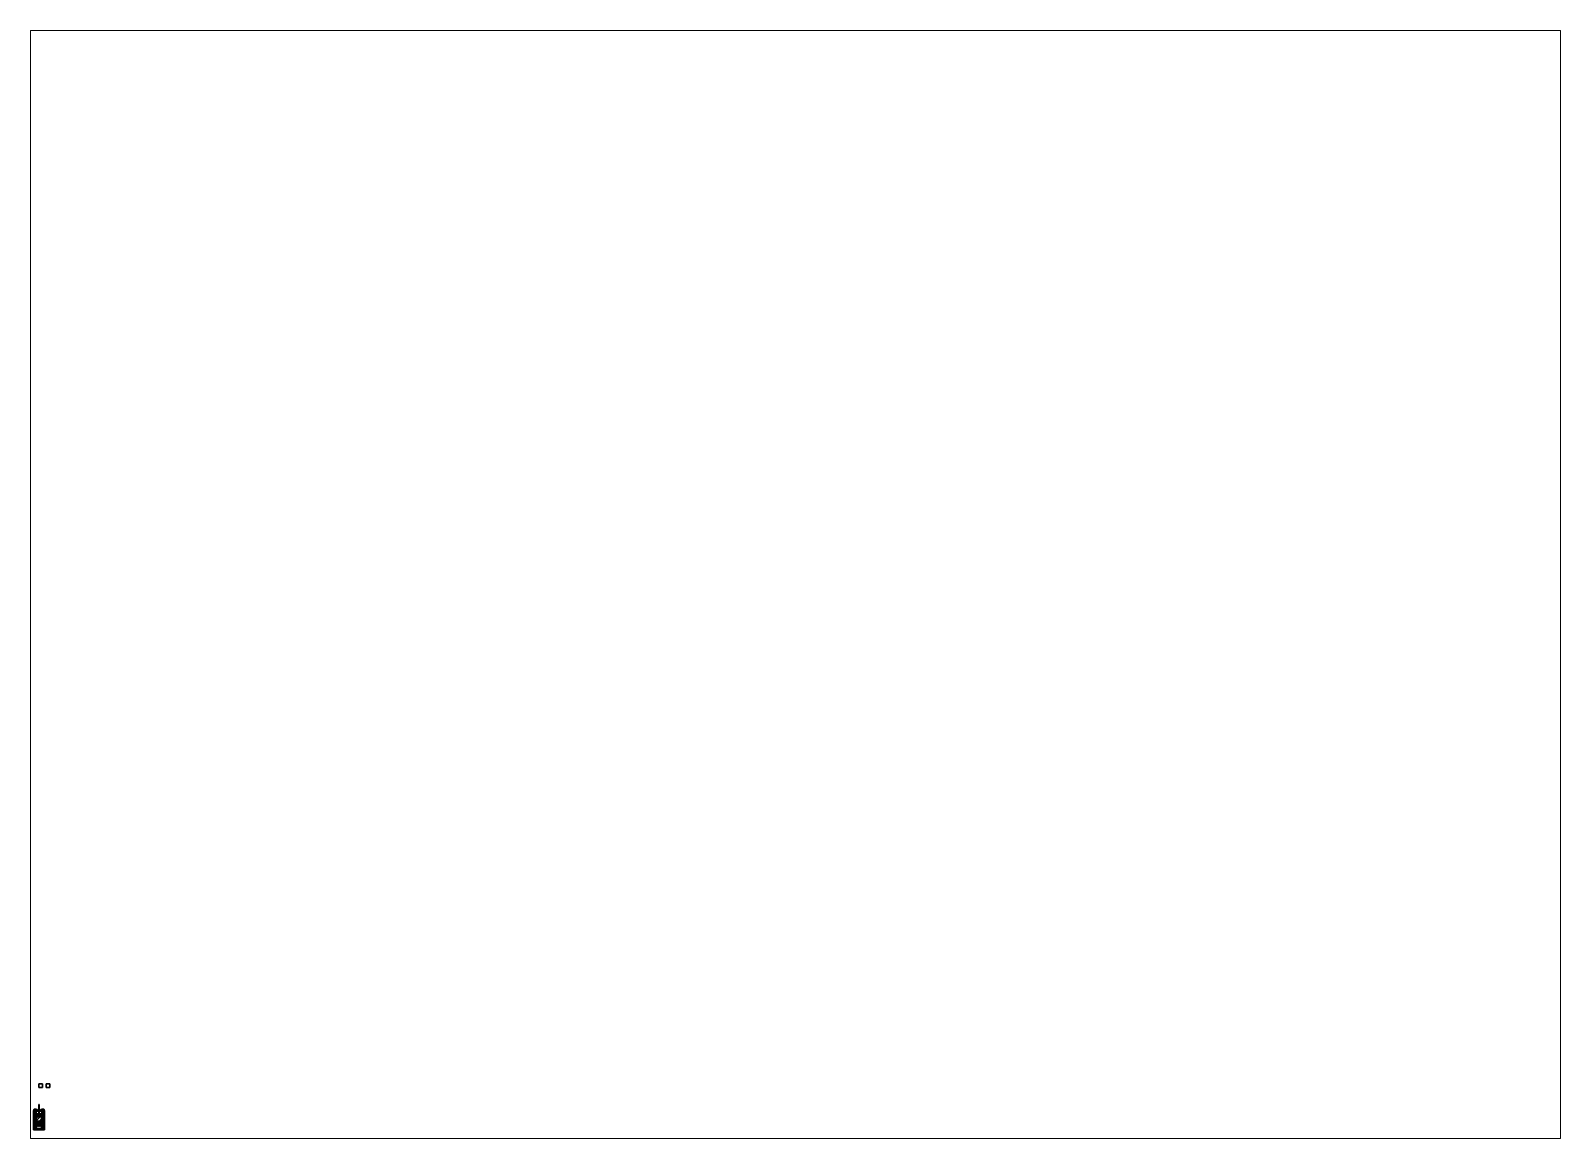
# Paper-space layout 'Layout1' of a CAD drawing. Header units: millimetres. Extents: x 28 to 251, y 20 to 181.
# The model-space entities are those that its viewports show. They can reach past a viewport. Long polylines and large blocks are cut down to what shows.
import ezdxf

# ---------------------------------------------------------------- set-up
doc = ezdxf.new("R2010")
doc.units = ezdxf.units.MM
for name, color, linetype in [('bogie', 5, 'Continuous'), ('gun', 1, 'Continuous'), ('mudguards', 6, 'Continuous'), ('sleeve', 5, 'Continuous'), ('tracks', 3, 'Continuous'), ('turret', 2, 'Continuous'), ('wheels', 2, 'Continuous')]:
    doc.layers.add(name, color=color, linetype=linetype)

msp = doc.modelspace()

# ---------------------------------------------------------------- linework, layer by layer
for points in [[(0, 9.88, -0.14), (0, 8.88, -0.14), (0, 8.88, 0.86), (0, 9.88, 0.86)], [(1, 9.88, 0.86), (1, 9.88, -0.14), (0, 9.88, -0.14), (0, 9.88, 0.86)], [(1, 9.88, -0.14), (1, 8.88, -0.14), (0, 8.88, -0.14), (0, 9.88, -0.14)], [(0, 9.88, 0.86), (0, 8.88, 0.86), (1, 8.88, 0.86), (1, 9.88, 0.86)], [(0, 8.88, 0.86), (0, 8.88, -0.14), (1, 8.88, -0.14), (1, 8.88, 0.86)], [(1, 8.88, 0.86), (1, 8.88, -0.14), (1, 9.88, -0.14), (1, 9.88, 0.86)], [(2, 9.88, -0.14), (2, 8.88, -0.14), (3, 8.88, -0.14), (3, 9.88, -0.14)], [(3, 9.88, -0.14), (3, 8.88, -0.14), (2, 8.88, -0.14), (2, 9.88, -0.14)], [(-1.49, 2.28, 1.16), (-1.49, -2.9, 1.16), (-1.09, -2.63, 1.68), (-1.09, 1.53, 1.68)], [(1.09, 1.53, 1.68), (1.49, 2.28, 1.16), (-1.49, 2.28, 1.16), (-1.09, 1.53, 1.68)], [(-1.09, -2.81, 0.98), (-1.49, -2.9, 1.16), (-1.49, 2.28, 1.16), (-1.09, 2.28, 0.98)], [(-1.28, 1.1, 1.42), (-1.27, 1.08, 1.42), (-1.27, 1.09, 3.42), (-1.27, 1.1, 3.42)], [(-1.25, 1.1, 1.42), (-1.27, 1.11, 1.42), (-1.27, 1.1, 3.42), (-1.26, 1.1, 3.42)], [(-1.27, 1.08, 1.42), (-1.25, 1.1, 1.42), (-1.26, 1.1, 3.42), (-1.27, 1.09, 3.42)], [(-1.14, 1.99, 1.5), (-1.16, 1.97, 1.49), (-1.16, 1.94, 1.53), (-1.14, 1.95, 1.55)], [(-1.14, 1.96, 1.37), (-1.16, 1.94, 1.38), (-1.16, 1.97, 1.42), (-1.14, 1.99, 1.41)], [(-1.14, 1.99, 1.41), (-1.16, 1.97, 1.42), (-1.16, 1.97, 1.49), (-1.14, 1.99, 1.5)], [(-1.16, 1.97, 1.49), (-1.14, 1.95, 1.48), (-1.14, 1.93, 1.51), (-1.16, 1.94, 1.53)], [(-1.16, 1.94, 1.38), (-1.14, 1.93, 1.4), (-1.14, 1.95, 1.43), (-1.16, 1.97, 1.42)], [(-1.16, 1.97, 1.42), (-1.14, 1.95, 1.43), (-1.14, 1.95, 1.48), (-1.16, 1.97, 1.49)], [(-1.16, 1.89, 1.53), (-1.14, 1.88, 1.55), (-1.14, 1.95, 1.55), (-1.16, 1.94, 1.53)], [(-1.14, 1.9, 1.51), (-1.16, 1.89, 1.53), (-1.16, 1.94, 1.53), (-1.14, 1.93, 1.51)], [(-1.14, 1.89, 1.49), (-1.16, 1.87, 1.5), (-1.16, 1.89, 1.53), (-1.14, 1.9, 1.51)], [(-1.14, 1.89, 1.43), (-1.16, 1.87, 1.44), (-1.16, 1.87, 1.5), (-1.14, 1.89, 1.49)], [(-1.16, 1.87, 1.5), (-1.14, 1.85, 1.51), (-1.14, 1.88, 1.55), (-1.16, 1.89, 1.53)], [(-1.16, 1.87, 1.44), (-1.14, 1.85, 1.45), (-1.14, 1.85, 1.51), (-1.16, 1.87, 1.5)], [(-1.12, 1.97, 1.49), (-1.14, 1.99, 1.5), (-1.14, 1.95, 1.55), (-1.12, 1.94, 1.53)], [(-1.12, 1.94, 1.38), (-1.14, 1.96, 1.37), (-1.14, 1.99, 1.41), (-1.12, 1.97, 1.42)], [(-1.12, 1.97, 1.42), (-1.14, 1.99, 1.41), (-1.14, 1.99, 1.5), (-1.12, 1.97, 1.49)], [(-1.14, 1.95, 1.48), (-1.12, 1.97, 1.49), (-1.12, 1.94, 1.53), (-1.14, 1.93, 1.51)], [(-1.14, 1.93, 1.4), (-1.12, 1.94, 1.38), (-1.12, 1.97, 1.42), (-1.14, 1.95, 1.43)], [(-1.14, 1.95, 1.43), (-1.12, 1.97, 1.42), (-1.12, 1.97, 1.49), (-1.14, 1.95, 1.48)], [(-1.14, 1.88, 1.55), (-1.12, 1.89, 1.53), (-1.12, 1.94, 1.53), (-1.14, 1.95, 1.55)], [(-1.12, 1.89, 1.53), (-1.14, 1.9, 1.51), (-1.14, 1.93, 1.51), (-1.12, 1.94, 1.53)], [(-1.12, 1.87, 1.5), (-1.14, 1.89, 1.49), (-1.14, 1.9, 1.51), (-1.12, 1.89, 1.53)], [(-1.12, 1.87, 1.44), (-1.14, 1.89, 1.43), (-1.14, 1.89, 1.49), (-1.12, 1.87, 1.5)], [(-1.14, 1.85, 1.51), (-1.12, 1.87, 1.5), (-1.12, 1.89, 1.53), (-1.14, 1.88, 1.55)], [(-1.14, 1.85, 1.45), (-1.12, 1.87, 1.44), (-1.12, 1.87, 1.5), (-1.14, 1.85, 1.51)], [(-1.09, 1.53, 1.68), (0, 1.02, 1.68), (0, 1.02, 1.68), (1.09, 1.53, 1.68)], [(-1.09, 1.53, 1.68), (-0.54, 0.88, 1.68), (-0.54, 0.88, 1.68), (0, 1.02, 1.68)], [(-1.09, 1.53, 1.68), (-0.94, 0.48, 1.68), (-0.94, 0.48, 1.68), (-0.54, 0.88, 1.68)], [(-1.09, 1.53, 1.68), (-1.08, -0.06, 1.68), (-1.08, -0.06, 1.68), (-0.94, 0.48, 1.68)], [(-1.09, 1.53, 1.68), (-1.09, -2.63, 1.68), (-1.09, -2.63, 1.68), (-1.08, -0.06, 1.68)], [(-0.54, 0.88, 1.74), (-0.94, 0.48, 1.74), (-1.08, -0.06, 1.74), (0, 1.02, 1.74)], [(0, 1.02, 1.74), (-1.08, -0.06, 1.74), (-0.94, -0.6, 1.74), (0.54, 0.88, 1.74)], [(-0.94, 0.48, 1.68), (-1.08, -0.06, 1.68), (-1.08, -0.06, 1.74), (-0.94, 0.48, 1.74)], [(-0.98, 2.23, 1.43), (-0.99, 2.22, 1.43), (-0.97, 2.21, 1.52), (-0.96, 2.22, 1.52)], [(-0.98, 2.12, 1.26), (-0.99, 2.11, 1.27), (-0.99, 2.22, 1.43), (-0.98, 2.23, 1.43)], [(-0.99, 2.22, 1.43), (-0.98, 2.21, 1.43), (-0.96, 2.2, 1.52), (-0.97, 2.21, 1.52)], [(-0.99, 2.11, 1.27), (-0.98, 2.1, 1.28), (-0.98, 2.21, 1.43), (-0.99, 2.22, 1.43)], [(-0.99, 1.9, 1.42), (-0.98, 1.89, 1.43), (-0.98, 2.21, 1.43), (-0.99, 2.21, 1.42)], [(-0.98, 1.91, 1.41), (-0.99, 1.9, 1.42), (-0.99, 2.21, 1.42), (-0.98, 2.2, 1.41)], [(-0.97, 2.22, 1.43), (-0.98, 2.23, 1.43), (-0.96, 2.22, 1.52), (-0.95, 2.21, 1.52)], [(-0.97, 2.11, 1.27), (-0.98, 2.12, 1.26), (-0.98, 2.23, 1.43), (-0.97, 2.22, 1.43)], [(-0.98, 2.21, 1.43), (-0.97, 2.22, 1.43), (-0.95, 2.21, 1.52), (-0.96, 2.2, 1.52)], [(-0.98, 2.1, 1.28), (-0.97, 2.11, 1.27), (-0.97, 2.22, 1.43), (-0.98, 2.21, 1.43)], [(-0.97, 1.9, 1.42), (-0.98, 1.91, 1.41), (-0.98, 2.2, 1.41), (-0.97, 2.21, 1.42)], [(-0.98, 1.89, 1.43), (-0.97, 1.9, 1.42), (-0.97, 2.21, 1.42), (-0.98, 2.21, 1.43)], [(-0.96, 2.22, 1.52), (-0.97, 2.21, 1.52), (-0.93, 2.2, 1.56), (-0.93, 2.21, 1.55)], [(-0.97, 2.21, 1.52), (-0.96, 2.2, 1.52), (-0.93, 2.19, 1.55), (-0.93, 2.2, 1.56)], [(-0.95, 2.21, 1.52), (-0.96, 2.22, 1.52), (-0.93, 2.21, 1.55), (-0.93, 2.2, 1.54)], [(-0.96, 2.2, 1.52), (-0.95, 2.21, 1.52), (-0.93, 2.2, 1.54), (-0.93, 2.19, 1.55)], [(-0.93, 2.13, 1.48), (-0.87, 2.13, 1.48), (-0.93, 2.13, 1.38), (-0.96, 2.13, 1.43)], [(-0.92, 2.07, 1.47), (-0.93, 2.13, 1.48), (-0.96, 2.13, 1.43), (-0.94, 2.07, 1.43)], [(-0.94, 2.07, 1.43), (-0.96, 2.13, 1.43), (-0.93, 2.13, 1.38), (-0.92, 2.07, 1.39)], [(-0.9, 2.05, 1.43), (-0.92, 2.07, 1.47), (-0.94, 2.07, 1.43), (-0.9, 2.05, 1.43)], [(-0.9, 2.05, 1.43), (-0.94, 2.07, 1.43), (-0.92, 2.07, 1.39), (-0.9, 2.05, 1.43)], [(-0.54, 0.88, 1.68), (-0.94, 0.48, 1.68), (-0.94, 0.48, 1.74), (-0.54, 0.88, 1.74)], [(0.54, 0.88, 1.74), (-0.94, -0.6, 1.74), (-0.54, -1, 1.74), (0.94, 0.48, 1.74)], [(-0.93, 2.2, 1.54), (-0.93, 2.21, 1.55), (-0.87, 2.21, 1.55), (-0.87, 2.2, 1.54)], [(-0.93, 2.21, 1.55), (-0.93, 2.2, 1.56), (-0.87, 2.2, 1.56), (-0.87, 2.21, 1.55)], [(-0.93, 2.19, 1.55), (-0.93, 2.2, 1.54), (-0.87, 2.2, 1.54), (-0.87, 2.19, 1.55)], [(-0.93, 2.2, 1.56), (-0.93, 2.19, 1.55), (-0.87, 2.19, 1.55), (-0.87, 2.2, 1.56)], [(-0.87, 2.13, 1.48), (-0.84, 2.13, 1.43), (-0.87, 2.13, 1.38), (-0.93, 2.13, 1.38)], [(-0.88, 2.07, 1.47), (-0.87, 2.13, 1.48), (-0.93, 2.13, 1.48), (-0.92, 2.07, 1.47)], [(-0.92, 2.07, 1.39), (-0.93, 2.13, 1.38), (-0.87, 2.13, 1.38), (-0.88, 2.07, 1.39)], [(-0.9, 2.05, 1.43), (-0.88, 2.07, 1.47), (-0.92, 2.07, 1.47), (-0.9, 2.05, 1.43)], [(-0.9, 2.05, 1.43), (-0.92, 2.07, 1.39), (-0.88, 2.07, 1.39), (-0.9, 2.05, 1.43)], [(-0.9, 2.05, 1.43), (-0.86, 2.07, 1.43), (-0.88, 2.07, 1.47), (-0.9, 2.05, 1.43)], [(-0.9, 2.05, 1.43), (-0.88, 2.07, 1.39), (-0.86, 2.07, 1.43), (-0.9, 2.05, 1.43)], [(-0.86, 2.07, 1.43), (-0.84, 2.13, 1.43), (-0.87, 2.13, 1.48), (-0.88, 2.07, 1.47)], [(-0.88, 2.07, 1.39), (-0.87, 2.13, 1.38), (-0.84, 2.13, 1.43), (-0.86, 2.07, 1.43)], [(-0.84, 2.22, 1.52), (-0.85, 2.21, 1.52), (-0.87, 2.2, 1.54), (-0.87, 2.21, 1.55)], [(-0.83, 2.21, 1.52), (-0.84, 2.22, 1.52), (-0.87, 2.21, 1.55), (-0.87, 2.2, 1.56)], [(-0.85, 2.21, 1.52), (-0.84, 2.2, 1.52), (-0.87, 2.19, 1.55), (-0.87, 2.2, 1.54)], [(-0.84, 2.2, 1.52), (-0.83, 2.21, 1.52), (-0.87, 2.2, 1.56), (-0.87, 2.19, 1.55)], [(-0.82, 2.23, 1.43), (-0.83, 2.22, 1.43), (-0.85, 2.21, 1.52), (-0.84, 2.22, 1.52)], [(-0.83, 2.22, 1.43), (-0.82, 2.21, 1.43), (-0.84, 2.2, 1.52), (-0.85, 2.21, 1.52)], [(-0.81, 2.22, 1.43), (-0.82, 2.23, 1.43), (-0.84, 2.22, 1.52), (-0.83, 2.21, 1.52)], [(-0.82, 2.21, 1.43), (-0.81, 2.22, 1.43), (-0.83, 2.21, 1.52), (-0.84, 2.2, 1.52)], [(-0.82, 2.12, 1.26), (-0.83, 2.11, 1.27), (-0.83, 2.22, 1.43), (-0.82, 2.23, 1.43)], [(-0.83, 2.11, 1.27), (-0.82, 2.1, 1.28), (-0.82, 2.21, 1.43), (-0.83, 2.22, 1.43)], [(-0.83, 1.9, 1.42), (-0.82, 1.89, 1.43), (-0.82, 2.21, 1.43), (-0.83, 2.21, 1.42)], [(-0.82, 1.91, 1.41), (-0.83, 1.9, 1.42), (-0.83, 2.21, 1.42), (-0.82, 2.2, 1.41)], [(-0.81, 2.11, 1.27), (-0.82, 2.12, 1.26), (-0.82, 2.23, 1.43), (-0.81, 2.22, 1.43)], [(-0.82, 2.1, 1.28), (-0.81, 2.11, 1.27), (-0.81, 2.22, 1.43), (-0.82, 2.21, 1.43)], [(-0.81, 1.9, 1.42), (-0.82, 1.91, 1.41), (-0.82, 2.2, 1.41), (-0.81, 2.21, 1.42)], [(-0.82, 1.89, 1.43), (-0.81, 1.9, 1.42), (-0.81, 2.21, 1.42), (-0.82, 2.21, 1.43)], [(-0.55, 2.72, 0.8), (-0.55, 2.74, 0.7), (-0.8, 2.74, 0.7), (-0.8, 2.72, 0.8)], [(-0.55, 2.74, 0.7), (-0.55, 2.72, 0.6), (-0.8, 2.72, 0.6), (-0.8, 2.74, 0.7)], [(-0.8, 2.67, 0.88), (-0.8, 2.72, 0.8), (-0.8, 2.74, 0.7), (-0.8, 2.72, 0.6)], [(-0.55, 2.67, 0.88), (-0.55, 2.72, 0.8), (-0.8, 2.72, 0.8), (-0.8, 2.67, 0.88)], [(-0.55, 2.72, 0.6), (-0.55, 2.67, 0.52), (-0.8, 2.67, 0.52), (-0.8, 2.72, 0.6)], [(-0.8, 2.59, 0.93), (-0.8, 2.67, 0.88), (-0.8, 2.72, 0.6), (-0.8, 2.67, 0.52)], [(-0.55, 2.59, 0.93), (-0.55, 2.67, 0.88), (-0.8, 2.67, 0.88), (-0.8, 2.59, 0.93)], [(-0.55, 2.67, 0.52), (-0.55, 2.59, 0.47), (-0.8, 2.59, 0.47), (-0.8, 2.67, 0.52)], [(-0.8, 2.57, 0.93), (-0.8, 2.59, 0.93), (-0.8, 2.67, 0.52), (-0.8, 2.59, 0.47)], [(-0.55, 2.57, 0.93), (-0.55, 2.59, 0.93), (-0.8, 2.59, 0.93), (-0.8, 2.57, 0.93)], [(-0.55, 2.59, 0.47), (-0.55, 2.49, 0.45), (-0.8, 2.49, 0.45), (-0.8, 2.59, 0.47)], [(-0.8, 2.41, 1.08), (-0.8, 2.51, 1.01), (-0.8, 2.59, 0.47), (-0.8, 2.49, 0.45)], [(-0.8, 2.51, 1.01), (-0.8, 2.57, 0.93), (-0.8, 2.59, 0.47)], [(-0.55, 2.51, 1.01), (-0.55, 2.57, 0.93), (-0.8, 2.57, 0.93), (-0.8, 2.51, 1.01)], [(0.8, 2.41, 1.08), (0.8, 2.51, 1.01), (-0.8, 2.51, 1.01), (-0.8, 2.41, 1.08)], [(-0.55, 2.49, 0.45), (-0.41, 2.28, 0.45), (-0.8, 2.28, 0.45), (-0.8, 2.49, 0.45)], [(-0.8, 2.28, 1.16), (-0.8, 2.41, 1.08), (-0.8, 2.49, 0.45), (-0.8, 2.28, 0.45)], [(0.8, 2.28, 1.16), (0.8, 2.41, 1.08), (-0.8, 2.41, 1.08), (-0.8, 2.28, 1.16)], [(-0.8, 2.28, 0.45), (-0.8, -2.47, 0.45), (-0.8, -2.47, 1.16), (-0.8, 2.28, 1.16)], [(0.8, 2.28, 0.45), (0.8, -2.47, 0.45), (-0.8, -2.47, 0.45), (-0.8, 2.28, 0.45)], [(-0.41, 2.61, 0.78), (-0.41, 2.58, 0.65), (-0.55, 2.72, 0.6), (-0.55, 2.74, 0.7)], [(-0.41, 2.58, 0.91), (-0.41, 2.61, 0.78), (-0.55, 2.74, 0.7), (-0.55, 2.72, 0.8)], [(-0.41, 2.58, 0.65), (-0.41, 2.51, 0.55), (-0.55, 2.67, 0.52), (-0.55, 2.72, 0.6)], [(-0.41, 2.58, 0.91), (-0.41, 2.58, 0.91), (-0.55, 2.72, 0.8), (-0.55, 2.67, 0.88)], [(-0.41, 2.51, 0.55), (-0.41, 2.41, 0.48), (-0.55, 2.59, 0.47), (-0.55, 2.67, 0.52)], [(-0.41, 2.58, 0.91), (-0.41, 2.58, 0.91), (-0.55, 2.67, 0.88), (-0.55, 2.59, 0.93)], [(-0.41, 2.41, 0.48), (-0.41, 2.28, 0.45), (-0.55, 2.49, 0.45), (-0.55, 2.59, 0.47)], [(-0.41, 2.58, 0.91), (-0.41, 2.58, 0.91), (-0.55, 2.59, 0.93), (-0.55, 2.57, 0.93)], [(0.55, 2.51, 1.01), (0.41, 2.58, 0.91), (-0.41, 2.58, 0.91), (-0.55, 2.51, 1.01)], [(-0.41, 2.58, 0.91), (-0.41, 2.58, 0.91), (-0.55, 2.57, 0.93), (-0.55, 2.51, 1.01)], [(0, 1.02, 1.68), (-0.54, 0.88, 1.68), (-0.54, 0.88, 1.74), (0, 1.02, 1.74)], [(0.94, 0.48, 1.74), (-0.54, -1, 1.74), (0, -1.14, 1.74), (1.08, -0.06, 1.74)], [(0.41, 2.58, 0.91), (0.41, 2.61, 0.78), (-0.41, 2.61, 0.78), (-0.41, 2.58, 0.91)], [(0.41, 2.61, 0.78), (0.41, 2.58, 0.65), (-0.41, 2.58, 0.65), (-0.41, 2.61, 0.78)], [(0.41, 2.58, 0.65), (0.41, 2.51, 0.55), (-0.41, 2.51, 0.55), (-0.41, 2.58, 0.65)], [(0.41, 2.51, 0.55), (0.41, 2.41, 0.48), (-0.41, 2.41, 0.48), (-0.41, 2.51, 0.55)], [(0.41, 2.41, 0.48), (0.41, 2.28, 0.45), (-0.41, 2.28, 0.45), (-0.41, 2.41, 0.48)], [(0, 1.02, 1.68), (0.54, 0.88, 1.68), (0.54, 0.88, 1.68), (1.09, 1.53, 1.68)], [(0.54, 0.88, 1.68), (0, 1.02, 1.68), (0, 1.02, 1.74), (0.54, 0.88, 1.74)], [(0.55, 2.74, 0.7), (0.55, 2.72, 0.6), (0.41, 2.58, 0.65), (0.41, 2.61, 0.78)], [(0.55, 2.72, 0.8), (0.55, 2.74, 0.7), (0.41, 2.61, 0.78), (0.41, 2.58, 0.91)], [(0.55, 2.72, 0.6), (0.55, 2.67, 0.52), (0.41, 2.51, 0.55), (0.41, 2.58, 0.65)], [(0.55, 2.67, 0.88), (0.55, 2.72, 0.8), (0.41, 2.58, 0.91)], [(0.55, 2.67, 0.52), (0.55, 2.59, 0.47), (0.41, 2.41, 0.48), (0.41, 2.51, 0.55)], [(0.55, 2.59, 0.93), (0.55, 2.67, 0.88), (0.41, 2.58, 0.91)], [(0.55, 2.59, 0.47), (0.55, 2.49, 0.45), (0.41, 2.28, 0.45), (0.41, 2.41, 0.48)], [(0.55, 2.57, 0.93), (0.55, 2.59, 0.93), (0.41, 2.58, 0.91)], [(0.55, 2.51, 1.01), (0.55, 2.57, 0.93), (0.41, 2.58, 0.91)], [(0.8, 2.49, 0.45), (0.8, 2.28, 0.45), (0.41, 2.28, 0.45), (0.55, 2.49, 0.45)], [(0.54, 0.88, 1.68), (0.94, 0.48, 1.68), (0.94, 0.48, 1.68), (1.09, 1.53, 1.68)], [(0.94, 0.48, 1.68), (0.54, 0.88, 1.68), (0.54, 0.88, 1.74), (0.94, 0.48, 1.74)], [(0.8, 2.74, 0.7), (0.8, 2.72, 0.6), (0.55, 2.72, 0.6), (0.55, 2.74, 0.7)], [(0.8, 2.72, 0.8), (0.8, 2.74, 0.7), (0.55, 2.74, 0.7), (0.55, 2.72, 0.8)], [(0.8, 2.67, 0.88), (0.8, 2.72, 0.8), (0.55, 2.72, 0.8), (0.55, 2.67, 0.88)], [(0.8, 2.72, 0.6), (0.8, 2.67, 0.52), (0.55, 2.67, 0.52), (0.55, 2.72, 0.6)], [(0.8, 2.67, 0.52), (0.8, 2.59, 0.47), (0.55, 2.59, 0.47), (0.55, 2.67, 0.52)], [(0.8, 2.59, 0.93), (0.8, 2.67, 0.88), (0.55, 2.67, 0.88), (0.55, 2.59, 0.93)], [(0.8, 2.59, 0.47), (0.8, 2.49, 0.45), (0.55, 2.49, 0.45), (0.55, 2.59, 0.47)], [(0.8, 2.57, 0.93), (0.8, 2.59, 0.93), (0.55, 2.59, 0.93), (0.55, 2.57, 0.93)], [(0.8, 2.51, 1.01), (0.8, 2.57, 0.93), (0.55, 2.57, 0.93), (0.55, 2.51, 1.01)], [(0.8, 2.72, 0.6), (0.8, 2.74, 0.7), (0.8, 2.72, 0.8), (0.8, 2.67, 0.88)], [(0.8, 2.67, 0.52), (0.8, 2.72, 0.6), (0.8, 2.67, 0.88), (0.8, 2.59, 0.93)], [(0.8, 2.59, 0.47), (0.8, 2.67, 0.52), (0.8, 2.59, 0.93), (0.8, 2.57, 0.93)], [(0.8, 2.49, 0.45), (0.8, 2.59, 0.47), (0.8, 2.51, 1.01), (0.8, 2.41, 1.08)], [(0.8, 2.59, 0.47), (0.8, 2.59, 0.47), (0.8, 2.57, 0.93), (0.8, 2.51, 1.01)], [(0.8, 2.28, 0.45), (0.8, 2.49, 0.45), (0.8, 2.41, 1.08), (0.8, 2.28, 1.16)], [(0.8, -2.47, 1.16), (0.8, -2.47, 0.45), (0.8, 2.28, 0.45), (0.8, 2.28, 1.16)], [(0.82, 2.12, 1.26), (0.81, 2.11, 1.27), (0.81, 2.22, 1.43), (0.82, 2.23, 1.43)], [(0.82, 2.23, 1.43), (0.81, 2.22, 1.43), (0.83, 2.21, 1.52), (0.84, 2.22, 1.52)], [(0.81, 2.11, 1.27), (0.82, 2.1, 1.28), (0.82, 2.21, 1.43), (0.81, 2.22, 1.43)], [(0.81, 2.22, 1.43), (0.82, 2.21, 1.43), (0.84, 2.2, 1.52), (0.83, 2.21, 1.52)], [(0.82, 1.91, 1.41), (0.81, 1.9, 1.42), (0.81, 2.21, 1.42), (0.82, 2.2, 1.41)], [(0.81, 1.9, 1.42), (0.82, 1.89, 1.43), (0.82, 2.21, 1.43), (0.81, 2.21, 1.42)], [(0.83, 2.11, 1.27), (0.82, 2.12, 1.26), (0.82, 2.23, 1.43), (0.83, 2.22, 1.43)], [(0.83, 2.22, 1.43), (0.82, 2.23, 1.43), (0.84, 2.22, 1.52), (0.85, 2.21, 1.52)], [(0.82, 2.1, 1.28), (0.83, 2.11, 1.27), (0.83, 2.22, 1.43), (0.82, 2.21, 1.43)], [(0.82, 2.21, 1.43), (0.83, 2.22, 1.43), (0.85, 2.21, 1.52), (0.84, 2.2, 1.52)], [(0.82, 1.89, 1.43), (0.83, 1.9, 1.42), (0.83, 2.21, 1.42), (0.82, 2.21, 1.43)], [(0.83, 1.9, 1.42), (0.82, 1.91, 1.41), (0.82, 2.2, 1.41), (0.83, 2.21, 1.42)], [(0.84, 2.22, 1.52), (0.83, 2.21, 1.52), (0.87, 2.2, 1.56), (0.87, 2.21, 1.55)], [(0.83, 2.21, 1.52), (0.84, 2.2, 1.52), (0.87, 2.19, 1.55), (0.87, 2.2, 1.56)], [(0.85, 2.21, 1.52), (0.84, 2.22, 1.52), (0.87, 2.21, 1.55), (0.87, 2.2, 1.54)], [(0.84, 2.2, 1.52), (0.85, 2.21, 1.52), (0.87, 2.2, 1.54), (0.87, 2.19, 1.55)], [(0.86, 2.07, 1.43), (0.84, 2.13, 1.43), (0.87, 2.13, 1.38), (0.88, 2.07, 1.39)], [(0.88, 2.07, 1.47), (0.87, 2.13, 1.48), (0.84, 2.13, 1.43), (0.86, 2.07, 1.43)], [(0.87, 2.13, 1.48), (0.93, 2.13, 1.48), (0.87, 2.13, 1.38), (0.84, 2.13, 1.43)], [(0.9, 2.05, 1.43), (0.86, 2.07, 1.43), (0.88, 2.07, 1.39), (0.9, 2.05, 1.43)], [(0.9, 2.05, 1.43), (0.88, 2.07, 1.47), (0.86, 2.07, 1.43), (0.9, 2.05, 1.43)], [(0.87, 2.21, 1.55), (0.87, 2.2, 1.56), (0.93, 2.2, 1.56), (0.93, 2.21, 1.55)], [(0.87, 2.2, 1.54), (0.87, 2.21, 1.55), (0.93, 2.21, 1.55), (0.93, 2.2, 1.54)], [(0.87, 2.2, 1.56), (0.87, 2.19, 1.55), (0.93, 2.19, 1.55), (0.93, 2.2, 1.56)], [(0.87, 2.19, 1.55), (0.87, 2.2, 1.54), (0.93, 2.2, 1.54), (0.93, 2.19, 1.55)], [(0.88, 2.07, 1.39), (0.87, 2.13, 1.38), (0.93, 2.13, 1.38), (0.92, 2.07, 1.39)], [(0.92, 2.07, 1.47), (0.93, 2.13, 1.48), (0.87, 2.13, 1.48), (0.88, 2.07, 1.47)], [(0.93, 2.13, 1.48), (0.96, 2.13, 1.43), (0.93, 2.13, 1.38), (0.87, 2.13, 1.38)], [(0.9, 2.05, 1.43), (0.88, 2.07, 1.39), (0.92, 2.07, 1.39), (0.9, 2.05, 1.43)], [(0.9, 2.05, 1.43), (0.92, 2.07, 1.47), (0.88, 2.07, 1.47), (0.9, 2.05, 1.43)], [(0.9, 2.05, 1.43), (0.92, 2.07, 1.39), (0.94, 2.07, 1.43), (0.9, 2.05, 1.43)], [(0.9, 2.05, 1.43), (0.94, 2.07, 1.43), (0.92, 2.07, 1.47), (0.9, 2.05, 1.43)], [(0.92, 2.07, 1.39), (0.93, 2.13, 1.38), (0.96, 2.13, 1.43), (0.94, 2.07, 1.43)], [(0.94, 2.07, 1.43), (0.96, 2.13, 1.43), (0.93, 2.13, 1.48), (0.92, 2.07, 1.47)], [(0.97, 2.21, 1.52), (0.96, 2.22, 1.52), (0.93, 2.21, 1.55), (0.93, 2.2, 1.56)], [(0.96, 2.22, 1.52), (0.95, 2.21, 1.52), (0.93, 2.2, 1.54), (0.93, 2.21, 1.55)], [(0.96, 2.2, 1.52), (0.97, 2.21, 1.52), (0.93, 2.2, 1.56), (0.93, 2.19, 1.55)], [(0.95, 2.21, 1.52), (0.96, 2.2, 1.52), (0.93, 2.19, 1.55), (0.93, 2.2, 1.54)], [(0.94, 0.48, 1.68), (1.08, -0.06, 1.68), (1.08, -0.06, 1.68), (1.09, 1.53, 1.68)], [(1.08, -0.06, 1.68), (0.94, 0.48, 1.68), (0.94, 0.48, 1.74), (1.08, -0.06, 1.74)], [(0.98, 2.23, 1.43), (0.97, 2.22, 1.43), (0.95, 2.21, 1.52), (0.96, 2.22, 1.52)], [(0.97, 2.22, 1.43), (0.98, 2.21, 1.43), (0.96, 2.2, 1.52), (0.95, 2.21, 1.52)], [(0.99, 2.22, 1.43), (0.98, 2.23, 1.43), (0.96, 2.22, 1.52), (0.97, 2.21, 1.52)], [(0.98, 2.21, 1.43), (0.99, 2.22, 1.43), (0.97, 2.21, 1.52), (0.96, 2.2, 1.52)], [(0.98, 2.12, 1.26), (0.97, 2.11, 1.27), (0.97, 2.22, 1.43), (0.98, 2.23, 1.43)], [(0.97, 2.11, 1.27), (0.98, 2.1, 1.28), (0.98, 2.21, 1.43), (0.97, 2.22, 1.43)], [(0.98, 1.91, 1.41), (0.97, 1.9, 1.42), (0.97, 2.21, 1.42), (0.98, 2.2, 1.41)], [(0.97, 1.9, 1.42), (0.98, 1.89, 1.43), (0.98, 2.21, 1.43), (0.97, 2.21, 1.42)], [(0.99, 2.11, 1.27), (0.98, 2.12, 1.26), (0.98, 2.23, 1.43), (0.99, 2.22, 1.43)], [(0.98, 2.1, 1.28), (0.99, 2.11, 1.27), (0.99, 2.22, 1.43), (0.98, 2.21, 1.43)], [(0.98, 1.89, 1.43), (0.99, 1.9, 1.42), (0.99, 2.21, 1.42), (0.98, 2.21, 1.43)], [(0.99, 1.9, 1.42), (0.98, 1.91, 1.41), (0.98, 2.2, 1.41), (0.99, 2.21, 1.42)], [(1.08, -0.06, 1.68), (1.09, -2.63, 1.68), (1.09, -2.63, 1.68), (1.09, 1.53, 1.68)], [(1.09, -2.63, 1.68), (1.49, -2.9, 1.16), (1.49, 2.28, 1.16), (1.09, 1.53, 1.68)], [(1.49, 2.28, 1.16), (1.49, -2.9, 1.16), (1.09, -2.81, 0.98), (1.09, 2.28, 0.98)], [(1.14, 1.99, 1.41), (1.12, 1.97, 1.42), (1.12, 1.97, 1.49), (1.14, 1.99, 1.5)], [(1.14, 1.96, 1.37), (1.12, 1.94, 1.38), (1.12, 1.97, 1.42), (1.14, 1.99, 1.41)], [(1.14, 1.99, 1.5), (1.12, 1.97, 1.49), (1.12, 1.94, 1.53), (1.14, 1.95, 1.55)], [(1.12, 1.97, 1.42), (1.14, 1.95, 1.43), (1.14, 1.95, 1.48), (1.12, 1.97, 1.49)], [(1.12, 1.94, 1.38), (1.14, 1.93, 1.4), (1.14, 1.95, 1.43), (1.12, 1.97, 1.42)], [(1.12, 1.97, 1.49), (1.14, 1.95, 1.48), (1.14, 1.93, 1.51), (1.12, 1.94, 1.53)], [(1.12, 1.89, 1.53), (1.14, 1.88, 1.55), (1.14, 1.95, 1.55), (1.12, 1.94, 1.53)], [(1.14, 1.9, 1.51), (1.12, 1.89, 1.53), (1.12, 1.94, 1.53), (1.14, 1.93, 1.51)], [(1.14, 1.89, 1.49), (1.12, 1.87, 1.5), (1.12, 1.89, 1.53), (1.14, 1.9, 1.51)], [(1.12, 1.87, 1.5), (1.14, 1.85, 1.51), (1.14, 1.88, 1.55), (1.12, 1.89, 1.53)], [(1.14, 1.89, 1.43), (1.12, 1.87, 1.44), (1.12, 1.87, 1.5), (1.14, 1.89, 1.49)], [(1.12, 1.87, 1.44), (1.14, 1.85, 1.45), (1.14, 1.85, 1.51), (1.12, 1.87, 1.5)], [(1.16, 1.97, 1.42), (1.14, 1.99, 1.41), (1.14, 1.99, 1.5), (1.16, 1.97, 1.49)], [(1.16, 1.94, 1.38), (1.14, 1.96, 1.37), (1.14, 1.99, 1.41), (1.16, 1.97, 1.42)], [(1.16, 1.97, 1.49), (1.14, 1.99, 1.5), (1.14, 1.95, 1.55), (1.16, 1.94, 1.53)], [(1.14, 1.95, 1.43), (1.16, 1.97, 1.42), (1.16, 1.97, 1.49), (1.14, 1.95, 1.48)], [(1.14, 1.93, 1.4), (1.16, 1.94, 1.38), (1.16, 1.97, 1.42), (1.14, 1.95, 1.43)], [(1.14, 1.95, 1.48), (1.16, 1.97, 1.49), (1.16, 1.94, 1.53), (1.14, 1.93, 1.51)], [(1.14, 1.88, 1.55), (1.16, 1.89, 1.53), (1.16, 1.94, 1.53), (1.14, 1.95, 1.55)], [(1.16, 1.89, 1.53), (1.14, 1.9, 1.51), (1.14, 1.93, 1.51), (1.16, 1.94, 1.53)], [(1.16, 1.87, 1.5), (1.14, 1.89, 1.49), (1.14, 1.9, 1.51), (1.16, 1.89, 1.53)], [(1.14, 1.85, 1.51), (1.16, 1.87, 1.5), (1.16, 1.89, 1.53), (1.14, 1.88, 1.55)], [(1.16, 1.87, 1.44), (1.14, 1.89, 1.43), (1.14, 1.89, 1.49), (1.16, 1.87, 1.5)], [(1.14, 1.85, 1.45), (1.16, 1.87, 1.44), (1.16, 1.87, 1.5), (1.14, 1.85, 1.51)], [(-1.09, -2.63, 1.68), (-1.49, -2.9, 1.16), (1.49, -2.9, 1.16), (1.09, -2.63, 1.68)], [(1.09, -2.81, 0.98), (1.49, -2.9, 1.16), (-1.49, -2.9, 1.16), (-1.09, -2.81, 0.98)], [(-1.09, -2.63, 1.68), (-0.94, -0.6, 1.68), (-0.94, -0.6, 1.68), (-1.08, -0.06, 1.68)], [(-1.09, -2.63, 1.68), (-0.54, -1, 1.68), (-0.54, -1, 1.68), (-0.94, -0.6, 1.68)], [(-1.09, -2.63, 1.68), (0, -1.14, 1.68), (0, -1.14, 1.68), (-0.54, -1, 1.68)], [(-1.09, -2.63, 1.68), (1.09, -2.63, 1.68), (1.09, -2.63, 1.68), (0, -1.14, 1.68)], [(-1.08, -0.06, 1.68), (-0.94, -0.6, 1.68), (-0.94, -0.6, 1.74), (-1.08, -0.06, 1.74)], [(-0.94, -0.6, 1.68), (-0.54, -1, 1.68), (-0.54, -1, 1.74), (-0.94, -0.6, 1.74)], [(-0.74, -2.47, 0.68), (-0.8, -2.47, 0.45), (0.8, -2.47, 0.45), (0.74, -2.47, 0.68)], [(-0.8, -2.69, 0.97), (-0.8, -2.85, 0.97), (-0.8, -2.85, 1.16), (-0.8, -2.47, 1.16)], [(-0.8, -2.47, 0.84), (-0.8, -2.69, 0.97), (-0.8, -2.47, 1.16)], [(-0.8, -2.47, 0.84), (-0.8, -2.47, 0.45), (-0.74, -2.47, 0.68), (-0.74, -2.47, 0.84)], [(-0.8, -2.69, 0.97), (-0.8, -2.47, 0.84), (-0.74, -2.47, 0.84), (-0.74, -2.69, 0.97)], [(-0.8, -2.69, 0.97), (-0.74, -2.69, 0.97), (-0.74, -2.83, 0.97), (-0.8, -2.85, 0.97)], [(-0.8, -2.85, 0.97), (-0.74, -2.83, 0.97), (0.74, -2.83, 0.97), (0.8, -2.85, 0.97)], [(-0.8, -2.85, 1.16), (-0.8, -2.85, 0.97), (0.8, -2.85, 0.97), (0.8, -2.85, 1.16)], [(-0.74, -2.47, 0.68), (-0.74, -2.83, 0.68), (-0.74, -2.83, 0.97), (-0.74, -2.69, 0.97)], [(0.74, -2.47, 0.68), (0.74, -2.83, 0.68), (-0.74, -2.83, 0.68), (-0.74, -2.47, 0.68)], [(-0.74, -2.47, 0.84), (-0.74, -2.47, 0.68), (-0.74, -2.69, 0.97), (-0.74, -2.47, 0.84)], [(-0.74, -2.83, 0.97), (-0.74, -2.83, 0.68), (0.74, -2.83, 0.68), (0.74, -2.83, 0.97)], [(-0.54, -1, 1.68), (0, -1.14, 1.68), (0, -1.14, 1.74), (-0.54, -1, 1.74)], [(1.08, -0.06, 1.74), (0, -1.14, 1.74), (0.54, -1, 1.74), (0.94, -0.6, 1.74)], [(0, -1.14, 1.68), (0.54, -1, 1.68), (0.54, -1, 1.74), (0, -1.14, 1.74)], [(0, -1.14, 1.68), (1.09, -2.63, 1.68), (1.09, -2.63, 1.68), (0.54, -1, 1.68)], [(0.54, -1, 1.68), (0.94, -0.6, 1.68), (0.94, -0.6, 1.74), (0.54, -1, 1.74)], [(0.54, -1, 1.68), (1.09, -2.63, 1.68), (1.09, -2.63, 1.68), (0.94, -0.6, 1.68)], [(0.74, -2.69, 0.97), (0.74, -2.47, 0.84), (0.8, -2.47, 0.84), (0.8, -2.69, 0.97)], [(0.74, -2.83, 0.97), (0.74, -2.83, 0.68), (0.74, -2.47, 0.68), (0.74, -2.69, 0.97)], [(0.74, -2.47, 0.84), (0.74, -2.47, 0.68), (0.8, -2.47, 0.45), (0.8, -2.47, 0.84)], [(0.74, -2.69, 0.97), (0.74, -2.47, 0.68), (0.74, -2.47, 0.84)], [(0.74, -2.69, 0.97), (0.8, -2.69, 0.97), (0.8, -2.85, 0.97), (0.74, -2.83, 0.97)], [(0.8, -2.85, 1.16), (0.8, -2.85, 0.97), (0.8, -2.69, 0.97), (0.8, -2.47, 1.16)], [(0.8, -2.47, 1.16), (0.8, -2.69, 0.97), (0.8, -2.47, 0.84), (0.8, -2.47, 1.16)], [(0.94, -0.6, 1.68), (1.08, -0.06, 1.68), (1.08, -0.06, 1.74), (0.94, -0.6, 1.74)], [(0.94, -0.6, 1.68), (1.09, -2.63, 1.68), (1.09, -2.63, 1.68), (1.08, -0.06, 1.68)]]:
    msp.add_3dface(points)
at = {"layer": 'bogie'}
for points in [[(-1.13, 2.03, 0.3), (-1.13, 2, 0.26), (-1.18, 2, 0.26), (-1.18, 2.03, 0.3)], [(-1.18, 2, 0.26), (-1.18, 1.96, 0.26), (-1.18, 2.01, 0.33), (-1.18, 2.03, 0.3)], [(-1.18, 2.03, 0.3), (-1.18, 2.01, 0.33), (-1.13, 2.01, 0.33), (-1.13, 2.03, 0.3)], [(-1.18, 1.96, 0.26), (-1.18, 1.66, 0.36), (-1.18, 1.68, 0.45), (-1.18, 2.01, 0.33)], [(-1.18, 2.01, 0.33), (-1.18, 1.68, 0.45), (-1.13, 1.68, 0.45), (-1.13, 2.01, 0.33)], [(-1.13, 2, 0.26), (-1.13, 1.96, 0.26), (-1.18, 1.96, 0.26), (-1.18, 2, 0.26)], [(-1.18, 1.96, 0.44), (-1.18, 1.87, 0.5), (-1.13, 1.87, 0.5), (-1.13, 1.96, 0.44)], [(-1.18, 1.84, 0.42), (-1.18, 1.82, 0.45), (-1.18, 1.87, 0.5), (-1.18, 1.96, 0.44)], [(-1.13, 1.96, 0.26), (-1.13, 1.66, 0.36), (-1.18, 1.66, 0.36), (-1.18, 1.96, 0.26)], [(-1.18, 1.95, 0.35), (-1.18, 1.96, 0.44), (-1.13, 1.96, 0.44), (-1.13, 1.95, 0.35)], [(-1.18, 1.83, 0.39), (-1.18, 1.84, 0.42), (-1.18, 1.96, 0.44), (-1.18, 1.95, 0.35)], [(-1.18, 1.82, 0.45), (-1.18, 1.69, 0.5), (-1.18, 1.7, 0.56), (-1.18, 1.87, 0.5)], [(-1.18, 1.87, 0.5), (-1.18, 1.7, 0.56), (-1.13, 1.7, 0.56), (-1.13, 1.87, 0.5)], [(-1.13, 1.83, 0.39), (-1.13, 1.84, 0.42), (-1.18, 1.84, 0.42), (-1.18, 1.83, 0.39)], [(-1.13, 1.84, 0.42), (-1.13, 1.82, 0.45), (-1.18, 1.82, 0.45), (-1.18, 1.84, 0.42)], [(-1.13, 1.82, 0.45), (-1.13, 1.69, 0.5), (-1.18, 1.69, 0.5), (-1.18, 1.82, 0.45)], [(-1.18, 1.81, 0.67), (-1.18, 1.71, 0.62), (-1.18, 1.71, 0.83), (-1.18, 1.81, 0.83)], [(-0.8, 1.81, 0.67), (-0.8, 1.71, 0.62), (-1.18, 1.71, 0.62), (-1.18, 1.81, 0.67)], [(-0.8, 1.35, 0.83), (-0.8, 1.81, 0.83), (-1.18, 1.81, 0.83), (-1.18, 1.35, 0.83)], [(-0.8, 1.81, 0.83), (-0.8, 1.81, 0.67), (-1.18, 1.81, 0.67), (-1.18, 1.81, 0.83)], [(-1.18, 1.71, 0.59), (-1.18, 1.66, 0.36), (-1.18, 1.5, 0.36), (-1.18, 1.45, 0.59)], [(-0.8, 1.71, 0.59), (-0.8, 1.66, 0.36), (-1.18, 1.66, 0.36), (-1.18, 1.71, 0.59)], [(-1.18, 1.71, 0.59), (-1.18, 1.45, 0.59), (-1.18, 1.45, 0.83), (-1.18, 1.71, 0.83)], [(-0.8, 1.71, 0.62), (-0.8, 1.71, 0.59), (-1.18, 1.71, 0.59), (-1.18, 1.71, 0.62)], [(-1.18, 1.5, 0.36), (-1.18, 1.66, 0.36), (-0.8, 1.66, 0.36), (-0.8, 1.5, 0.36)], [(-1.18, 1.45, 0.59), (-1.18, 1.5, 0.36), (-0.8, 1.5, 0.36), (-0.8, 1.45, 0.59)], [(-1.18, 1.48, 0.45), (-1.18, 1.5, 0.36), (-1.18, 1.2, 0.26), (-1.18, 1.15, 0.33)], [(-1.18, 1.2, 0.26), (-1.18, 1.5, 0.36), (-1.13, 1.5, 0.36), (-1.13, 1.2, 0.26)], [(-1.13, 1.15, 0.33), (-1.13, 1.48, 0.45), (-1.18, 1.48, 0.45), (-1.18, 1.15, 0.33)], [(-1.18, 1.34, 0.45), (-1.18, 1.47, 0.5), (-1.13, 1.47, 0.5), (-1.13, 1.34, 0.45)], [(-1.18, 1.46, 0.56), (-1.18, 1.47, 0.5), (-1.18, 1.34, 0.45), (-1.18, 1.29, 0.5)], [(-1.13, 1.29, 0.5), (-1.13, 1.46, 0.56), (-1.18, 1.46, 0.56), (-1.18, 1.29, 0.5)], [(-1.18, 1.45, 0.83), (-1.18, 1.45, 0.62), (-1.18, 1.35, 0.67), (-1.18, 1.35, 0.83)], [(-1.18, 1.35, 0.67), (-1.18, 1.45, 0.62), (-0.8, 1.45, 0.62), (-0.8, 1.35, 0.67)], [(-1.18, 1.45, 0.62), (-1.18, 1.45, 0.59), (-0.8, 1.45, 0.59), (-0.8, 1.45, 0.62)], [(-1.18, 1.35, 0.84), (-1.18, 1.35, 0.82), (-1.18, 1.11, 0.82), (-1.18, 1.11, 0.84)], [(-1.13, 1.17, 0.82), (-1.13, 1.35, 0.73), (-1.18, 1.35, 0.73), (-1.18, 1.17, 0.82)], [(-1.18, 1.17, 0.82), (-1.18, 1.35, 0.82), (-1.13, 1.35, 0.82), (-1.13, 1.17, 0.82)], [(-1.18, 1.11, 0.82), (-1.18, 1.35, 0.67), (-1.13, 1.35, 0.67), (-1.13, 1.11, 0.82)], [(-1.18, 1.35, 0.73), (-1.18, 1.35, 0.67), (-1.18, 1.11, 0.82), (-1.18, 1.17, 0.82)], [(-1.18, 1.35, 0.83), (-1.18, 1.35, 0.67), (-0.8, 1.35, 0.67), (-0.8, 1.35, 0.83)], [(-1.13, 1.11, 0.84), (-1.13, 1.35, 0.84), (-1.18, 1.35, 0.84), (-1.18, 1.11, 0.84)], [(-1.18, 1.29, 0.5), (-1.18, 1.34, 0.45), (-1.18, 1.32, 0.42), (-1.18, 1.2, 0.44)], [(-1.18, 1.32, 0.42), (-1.18, 1.34, 0.45), (-1.13, 1.34, 0.45), (-1.13, 1.32, 0.42)], [(-1.18, 1.33, 0.39), (-1.18, 1.32, 0.42), (-1.13, 1.32, 0.42), (-1.13, 1.33, 0.39)], [(-1.18, 1.2, 0.44), (-1.18, 1.32, 0.42), (-1.18, 1.33, 0.39), (-1.18, 1.21, 0.35)], [(-1.13, 1.2, 0.44), (-1.13, 1.29, 0.5), (-1.18, 1.29, 0.5), (-1.18, 1.2, 0.44)], [(-1.13, 1.21, 0.35), (-1.13, 1.2, 0.44), (-1.18, 1.2, 0.44), (-1.18, 1.21, 0.35)], [(-1.18, 1.15, 0.33), (-1.18, 1.2, 0.26), (-1.18, 1.16, 0.26), (-1.18, 1.13, 0.3)], [(-1.18, 1.16, 0.26), (-1.18, 1.2, 0.26), (-1.13, 1.2, 0.26), (-1.13, 1.16, 0.26)], [(-1.18, 1.13, 0.3), (-1.18, 1.16, 0.26), (-1.13, 1.16, 0.26), (-1.13, 1.13, 0.3)], [(-1.13, 1.13, 0.3), (-1.13, 1.15, 0.33), (-1.18, 1.15, 0.33), (-1.18, 1.13, 0.3)], [(-1.13, 1.11, 0.82), (-1.13, 1.11, 0.84), (-1.18, 1.11, 0.84), (-1.18, 1.11, 0.82)], [(-1.18, 0.59, 0.26), (-1.18, 0.55, 0.26), (-1.18, 0.6, 0.33), (-1.18, 0.62, 0.3)], [(-1.13, 0.62, 0.3), (-1.13, 0.59, 0.26), (-1.18, 0.59, 0.26), (-1.18, 0.62, 0.3)], [(-1.18, 0.62, 0.3), (-1.18, 0.6, 0.33), (-1.13, 0.6, 0.33), (-1.13, 0.62, 0.3)], [(-1.18, 0.55, 0.26), (-1.18, 0.25, 0.36), (-1.18, 0.27, 0.45), (-1.18, 0.6, 0.33)], [(-1.18, 0.6, 0.33), (-1.18, 0.27, 0.45), (-1.13, 0.27, 0.45), (-1.13, 0.6, 0.33)], [(-1.13, 0.59, 0.26), (-1.13, 0.55, 0.26), (-1.18, 0.55, 0.26), (-1.18, 0.59, 0.26)], [(-1.18, 0.43, 0.42), (-1.18, 0.41, 0.45), (-1.18, 0.46, 0.5), (-1.18, 0.55, 0.44)], [(-1.18, 0.55, 0.44), (-1.18, 0.46, 0.5), (-1.13, 0.46, 0.5), (-1.13, 0.55, 0.44)], [(-1.13, 0.55, 0.26), (-1.13, 0.25, 0.36), (-1.18, 0.25, 0.36), (-1.18, 0.55, 0.26)], [(-1.18, 0.42, 0.39), (-1.18, 0.43, 0.42), (-1.18, 0.55, 0.44), (-1.18, 0.54, 0.35)], [(-1.18, 0.54, 0.35), (-1.18, 0.55, 0.44), (-1.13, 0.55, 0.44), (-1.13, 0.54, 0.35)], [(-1.18, 0.41, 0.45), (-1.18, 0.28, 0.5), (-1.18, 0.29, 0.56), (-1.18, 0.46, 0.5)], [(-1.18, 0.46, 0.5), (-1.18, 0.29, 0.56), (-1.13, 0.29, 0.56), (-1.13, 0.46, 0.5)], [(-1.13, 0.43, 0.42), (-1.13, 0.41, 0.45), (-1.18, 0.41, 0.45), (-1.18, 0.43, 0.42)], [(-1.13, 0.42, 0.39), (-1.13, 0.43, 0.42), (-1.18, 0.43, 0.42), (-1.18, 0.42, 0.39)], [(-1.13, 0.41, 0.45), (-1.13, 0.28, 0.5), (-1.18, 0.28, 0.5), (-1.18, 0.41, 0.45)], [(-0.8, 0.4, 0.67), (-0.8, 0.3, 0.62), (-1.18, 0.3, 0.62), (-1.18, 0.4, 0.67)], [(-1.18, 0.4, 0.67), (-1.18, 0.3, 0.62), (-1.18, 0.3, 0.83), (-1.18, 0.4, 0.83)], [(-0.8, 0.4, 0.83), (-0.8, 0.4, 0.67), (-1.18, 0.4, 0.67), (-1.18, 0.4, 0.83)], [(-0.8, -0.06, 0.83), (-0.8, 0.4, 0.83), (-1.18, 0.4, 0.83), (-1.18, -0.06, 0.83)], [(-0.8, 0.3, 0.59), (-0.8, 0.25, 0.36), (-1.18, 0.25, 0.36), (-1.18, 0.3, 0.59)], [(-1.18, 0.3, 0.59), (-1.18, 0.25, 0.36), (-1.18, 0.09, 0.36), (-1.18, 0.04, 0.59)], [(-1.18, 0.3, 0.59), (-1.18, 0.04, 0.59), (-1.18, 0.04, 0.83), (-1.18, 0.3, 0.83)], [(-0.8, 0.3, 0.62), (-0.8, 0.3, 0.59), (-1.18, 0.3, 0.59), (-1.18, 0.3, 0.62)], [(-1.18, 0.09, 0.36), (-1.18, 0.25, 0.36), (-0.8, 0.25, 0.36), (-0.8, 0.09, 0.36)], [(-1.18, 0.04, 0.59), (-1.18, 0.09, 0.36), (-0.8, 0.09, 0.36), (-0.8, 0.04, 0.59)], [(-1.18, -0.21, 0.26), (-1.18, 0.09, 0.36), (-1.13, 0.09, 0.36), (-1.13, -0.21, 0.26)], [(-1.18, 0.07, 0.45), (-1.18, 0.09, 0.36), (-1.18, -0.21, 0.26), (-1.18, -0.26, 0.33)], [(-1.13, -0.26, 0.33), (-1.13, 0.07, 0.45), (-1.18, 0.07, 0.45), (-1.18, -0.26, 0.33)], [(-1.18, 0.05, 0.56), (-1.18, 0.06, 0.5), (-1.18, -0.07, 0.45), (-1.18, -0.12, 0.5)], [(-1.18, -0.07, 0.45), (-1.18, 0.06, 0.5), (-1.13, 0.06, 0.5), (-1.13, -0.07, 0.45)], [(-1.13, -0.12, 0.5), (-1.13, 0.05, 0.56), (-1.18, 0.05, 0.56), (-1.18, -0.12, 0.5)], [(-1.18, -0.06, 0.67), (-1.18, 0.04, 0.62), (-0.8, 0.04, 0.62), (-0.8, -0.06, 0.67)], [(-1.18, 0.04, 0.83), (-1.18, 0.04, 0.62), (-1.18, -0.06, 0.67), (-1.18, -0.06, 0.83)], [(-1.18, 0.04, 0.62), (-1.18, 0.04, 0.59), (-0.8, 0.04, 0.59), (-0.8, 0.04, 0.62)], [(-1.13, 2.01, 0.33), (-1.13, 1.96, 0.26), (-1.13, 2, 0.26), (-1.13, 2.03, 0.3)], [(-1.13, 1.68, 0.45), (-1.13, 1.66, 0.36), (-1.13, 1.96, 0.26), (-1.13, 2.01, 0.33)], [(-1.13, 1.87, 0.5), (-1.13, 1.82, 0.45), (-1.13, 1.84, 0.42), (-1.13, 1.96, 0.44)], [(-1.13, 1.96, 0.44), (-1.13, 1.84, 0.42), (-1.13, 1.83, 0.39), (-1.13, 1.95, 0.35)], [(-1.13, 1.7, 0.56), (-1.13, 1.69, 0.5), (-1.13, 1.82, 0.45), (-1.13, 1.87, 0.5)], [(-1.13, 1.2, 0.26), (-1.13, 1.5, 0.36), (-1.13, 1.48, 0.45), (-1.13, 1.15, 0.33)], [(-1.13, 1.34, 0.45), (-1.13, 1.47, 0.5), (-1.13, 1.46, 0.56), (-1.13, 1.29, 0.5)], [(-1.13, 1.11, 0.82), (-1.13, 1.35, 0.82), (-1.13, 1.35, 0.84), (-1.13, 1.11, 0.84)], [(-1.13, 1.11, 0.82), (-1.13, 1.35, 0.67), (-1.13, 1.35, 0.73), (-1.13, 1.17, 0.82)], [(-1.13, 1.32, 0.42), (-1.13, 1.34, 0.45), (-1.13, 1.29, 0.5), (-1.13, 1.2, 0.44)], [(-1.13, 1.33, 0.39), (-1.13, 1.32, 0.42), (-1.13, 1.2, 0.44), (-1.13, 1.21, 0.35)], [(-1.13, 1.16, 0.26), (-1.13, 1.2, 0.26), (-1.13, 1.15, 0.33), (-1.13, 1.13, 0.3)], [(-1.13, 0.6, 0.33), (-1.13, 0.55, 0.26), (-1.13, 0.59, 0.26), (-1.13, 0.62, 0.3)], [(-1.13, 0.27, 0.45), (-1.13, 0.25, 0.36), (-1.13, 0.55, 0.26), (-1.13, 0.6, 0.33)], [(-1.13, 0.46, 0.5), (-1.13, 0.41, 0.45), (-1.13, 0.43, 0.42), (-1.13, 0.55, 0.44)], [(-1.13, 0.55, 0.44), (-1.13, 0.43, 0.42), (-1.13, 0.42, 0.39), (-1.13, 0.54, 0.35)], [(-1.13, 0.29, 0.56), (-1.13, 0.28, 0.5), (-1.13, 0.41, 0.45), (-1.13, 0.46, 0.5)], [(-1.13, -0.21, 0.26), (-1.13, 0.09, 0.36), (-1.13, 0.07, 0.45), (-1.13, -0.26, 0.33)], [(-1.13, -0.07, 0.45), (-1.13, 0.06, 0.5), (-1.13, 0.05, 0.56), (-1.13, -0.12, 0.5)], [(-0.9, 2.03, 0.3), (-0.9, 2, 0.26), (-0.95, 2, 0.26), (-0.95, 2.03, 0.3)], [(-0.95, 2, 0.26), (-0.95, 1.96, 0.26), (-0.95, 2.01, 0.33), (-0.95, 2.03, 0.3)], [(-0.95, 2.03, 0.3), (-0.95, 2.01, 0.33), (-0.9, 2.01, 0.33), (-0.9, 2.03, 0.3)], [(-0.95, 1.96, 0.26), (-0.95, 1.66, 0.36), (-0.95, 1.68, 0.45), (-0.95, 2.01, 0.33)], [(-0.95, 2.01, 0.33), (-0.95, 1.68, 0.45), (-0.9, 1.68, 0.45), (-0.9, 2.01, 0.33)], [(-0.9, 2, 0.26), (-0.9, 1.96, 0.26), (-0.95, 1.96, 0.26), (-0.95, 2, 0.26)], [(-0.95, 1.84, 0.42), (-0.95, 1.82, 0.45), (-0.95, 1.87, 0.5), (-0.95, 1.96, 0.44)], [(-0.95, 1.96, 0.44), (-0.95, 1.87, 0.5), (-0.9, 1.87, 0.5), (-0.9, 1.96, 0.44)], [(-0.9, 1.96, 0.26), (-0.9, 1.66, 0.36), (-0.95, 1.66, 0.36), (-0.95, 1.96, 0.26)], [(-0.95, 1.83, 0.39), (-0.95, 1.84, 0.42), (-0.95, 1.96, 0.44), (-0.95, 1.95, 0.35)], [(-0.95, 1.95, 0.35), (-0.95, 1.96, 0.44), (-0.9, 1.96, 0.44), (-0.9, 1.95, 0.35)], [(-0.95, 1.82, 0.45), (-0.95, 1.69, 0.5), (-0.95, 1.7, 0.56), (-0.95, 1.87, 0.5)], [(-0.95, 1.87, 0.5), (-0.95, 1.7, 0.56), (-0.9, 1.7, 0.56), (-0.9, 1.87, 0.5)], [(-0.9, 1.84, 0.42), (-0.9, 1.82, 0.45), (-0.95, 1.82, 0.45), (-0.95, 1.84, 0.42)], [(-0.9, 1.83, 0.39), (-0.9, 1.84, 0.42), (-0.95, 1.84, 0.42), (-0.95, 1.83, 0.39)], [(-0.9, 1.82, 0.45), (-0.9, 1.69, 0.5), (-0.95, 1.69, 0.5), (-0.95, 1.82, 0.45)], [(-0.95, 1.2, 0.26), (-0.95, 1.5, 0.36), (-0.9, 1.5, 0.36), (-0.9, 1.2, 0.26)], [(-0.95, 1.48, 0.45), (-0.95, 1.5, 0.36), (-0.95, 1.2, 0.26), (-0.95, 1.15, 0.33)], [(-0.9, 1.15, 0.33), (-0.9, 1.48, 0.45), (-0.95, 1.48, 0.45), (-0.95, 1.15, 0.33)], [(-0.95, 1.46, 0.56), (-0.95, 1.47, 0.5), (-0.95, 1.34, 0.45), (-0.95, 1.29, 0.5)], [(-0.95, 1.34, 0.45), (-0.95, 1.47, 0.5), (-0.9, 1.47, 0.5), (-0.9, 1.34, 0.45)], [(-0.9, 1.29, 0.5), (-0.9, 1.46, 0.56), (-0.95, 1.46, 0.56), (-0.95, 1.29, 0.5)], [(-0.95, 1.35, 0.84), (-0.95, 1.35, 0.82), (-0.95, 1.11, 0.82), (-0.95, 1.11, 0.84)], [(-0.95, 1.17, 0.82), (-0.95, 1.35, 0.82), (-0.9, 1.35, 0.82), (-0.9, 1.17, 0.82)], [(-0.9, 1.17, 0.82), (-0.9, 1.35, 0.73), (-0.95, 1.35, 0.73), (-0.95, 1.17, 0.82)], [(-0.95, 1.35, 0.73), (-0.95, 1.35, 0.67), (-0.95, 1.11, 0.82), (-0.95, 1.17, 0.82)], [(-0.95, 1.11, 0.82), (-0.95, 1.35, 0.67), (-0.9, 1.35, 0.67), (-0.9, 1.11, 0.82)], [(-0.9, 1.11, 0.84), (-0.9, 1.35, 0.84), (-0.95, 1.35, 0.84), (-0.95, 1.11, 0.84)], [(-0.95, 1.29, 0.5), (-0.95, 1.34, 0.45), (-0.95, 1.32, 0.42), (-0.95, 1.2, 0.44)], [(-0.95, 1.32, 0.42), (-0.95, 1.34, 0.45), (-0.9, 1.34, 0.45), (-0.9, 1.32, 0.42)], [(-0.95, 1.2, 0.44), (-0.95, 1.32, 0.42), (-0.95, 1.33, 0.39), (-0.95, 1.21, 0.35)], [(-0.95, 1.33, 0.39), (-0.95, 1.32, 0.42), (-0.9, 1.32, 0.42), (-0.9, 1.33, 0.39)], [(-0.9, 1.2, 0.44), (-0.9, 1.29, 0.5), (-0.95, 1.29, 0.5), (-0.95, 1.2, 0.44)], [(-0.9, 1.21, 0.35), (-0.9, 1.2, 0.44), (-0.95, 1.2, 0.44), (-0.95, 1.21, 0.35)], [(-0.95, 1.15, 0.33), (-0.95, 1.2, 0.26), (-0.95, 1.16, 0.26), (-0.95, 1.13, 0.3)], [(-0.95, 1.16, 0.26), (-0.95, 1.2, 0.26), (-0.9, 1.2, 0.26), (-0.9, 1.16, 0.26)], [(-0.95, 1.13, 0.3), (-0.95, 1.16, 0.26), (-0.9, 1.16, 0.26), (-0.9, 1.13, 0.3)], [(-0.9, 1.13, 0.3), (-0.9, 1.15, 0.33), (-0.95, 1.15, 0.33), (-0.95, 1.13, 0.3)], [(-0.9, 1.11, 0.82), (-0.9, 1.11, 0.84), (-0.95, 1.11, 0.84), (-0.95, 1.11, 0.82)], [(-0.95, 0.59, 0.26), (-0.95, 0.55, 0.26), (-0.95, 0.6, 0.33), (-0.95, 0.62, 0.3)], [(-0.9, 0.62, 0.3), (-0.9, 0.59, 0.26), (-0.95, 0.59, 0.26), (-0.95, 0.62, 0.3)], [(-0.95, 0.62, 0.3), (-0.95, 0.6, 0.33), (-0.9, 0.6, 0.33), (-0.9, 0.62, 0.3)], [(-0.95, 0.55, 0.26), (-0.95, 0.25, 0.36), (-0.95, 0.27, 0.45), (-0.95, 0.6, 0.33)], [(-0.95, 0.6, 0.33), (-0.95, 0.27, 0.45), (-0.9, 0.27, 0.45), (-0.9, 0.6, 0.33)], [(-0.9, 0.59, 0.26), (-0.9, 0.55, 0.26), (-0.95, 0.55, 0.26), (-0.95, 0.59, 0.26)], [(-0.95, 0.55, 0.44), (-0.95, 0.46, 0.5), (-0.9, 0.46, 0.5), (-0.9, 0.55, 0.44)], [(-0.95, 0.43, 0.42), (-0.95, 0.41, 0.45), (-0.95, 0.46, 0.5), (-0.95, 0.55, 0.44)], [(-0.9, 0.55, 0.26), (-0.9, 0.25, 0.36), (-0.95, 0.25, 0.36), (-0.95, 0.55, 0.26)], [(-0.95, 0.54, 0.35), (-0.95, 0.55, 0.44), (-0.9, 0.55, 0.44), (-0.9, 0.54, 0.35)], [(-0.95, 0.42, 0.39), (-0.95, 0.43, 0.42), (-0.95, 0.55, 0.44), (-0.95, 0.54, 0.35)], [(-0.95, 0.41, 0.45), (-0.95, 0.28, 0.5), (-0.95, 0.29, 0.56), (-0.95, 0.46, 0.5)], [(-0.95, 0.46, 0.5), (-0.95, 0.29, 0.56), (-0.9, 0.29, 0.56), (-0.9, 0.46, 0.5)], [(-0.9, 0.42, 0.39), (-0.9, 0.43, 0.42), (-0.95, 0.43, 0.42), (-0.95, 0.42, 0.39)], [(-0.9, 0.43, 0.42), (-0.9, 0.41, 0.45), (-0.95, 0.41, 0.45), (-0.95, 0.43, 0.42)], [(-0.9, 0.41, 0.45), (-0.9, 0.28, 0.5), (-0.95, 0.28, 0.5), (-0.95, 0.41, 0.45)], [(-0.95, 0.07, 0.45), (-0.95, 0.09, 0.36), (-0.95, -0.21, 0.26), (-0.95, -0.26, 0.33)], [(-0.95, -0.21, 0.26), (-0.95, 0.09, 0.36), (-0.9, 0.09, 0.36), (-0.9, -0.21, 0.26)], [(-0.9, -0.26, 0.33), (-0.9, 0.07, 0.45), (-0.95, 0.07, 0.45), (-0.95, -0.26, 0.33)], [(-0.95, -0.07, 0.45), (-0.95, 0.06, 0.5), (-0.9, 0.06, 0.5), (-0.9, -0.07, 0.45)], [(-0.95, 0.05, 0.56), (-0.95, 0.06, 0.5), (-0.95, -0.07, 0.45), (-0.95, -0.12, 0.5)], [(-0.9, -0.12, 0.5), (-0.9, 0.05, 0.56), (-0.95, 0.05, 0.56), (-0.95, -0.12, 0.5)], [(-0.9, 2.01, 0.33), (-0.9, 1.96, 0.26), (-0.9, 2, 0.26), (-0.9, 2.03, 0.3)], [(-0.9, 1.68, 0.45), (-0.9, 1.66, 0.36), (-0.9, 1.96, 0.26), (-0.9, 2.01, 0.33)], [(-0.9, 1.87, 0.5), (-0.9, 1.82, 0.45), (-0.9, 1.84, 0.42), (-0.9, 1.96, 0.44)], [(-0.9, 1.96, 0.44), (-0.9, 1.84, 0.42), (-0.9, 1.83, 0.39), (-0.9, 1.95, 0.35)], [(-0.9, 1.7, 0.56), (-0.9, 1.69, 0.5), (-0.9, 1.82, 0.45), (-0.9, 1.87, 0.5)], [(-0.9, 1.2, 0.26), (-0.9, 1.5, 0.36), (-0.9, 1.48, 0.45), (-0.9, 1.15, 0.33)], [(-0.9, 1.34, 0.45), (-0.9, 1.47, 0.5), (-0.9, 1.46, 0.56), (-0.9, 1.29, 0.5)], [(-0.9, 1.11, 0.82), (-0.9, 1.35, 0.82), (-0.9, 1.35, 0.84), (-0.9, 1.11, 0.84)], [(-0.9, 1.11, 0.82), (-0.9, 1.35, 0.67), (-0.9, 1.35, 0.73), (-0.9, 1.17, 0.82)], [(-0.9, 1.32, 0.42), (-0.9, 1.34, 0.45), (-0.9, 1.29, 0.5), (-0.9, 1.2, 0.44)], [(-0.9, 1.33, 0.39), (-0.9, 1.32, 0.42), (-0.9, 1.2, 0.44), (-0.9, 1.21, 0.35)], [(-0.9, 1.16, 0.26), (-0.9, 1.2, 0.26), (-0.9, 1.15, 0.33), (-0.9, 1.13, 0.3)], [(-0.9, 0.6, 0.33), (-0.9, 0.55, 0.26), (-0.9, 0.59, 0.26), (-0.9, 0.62, 0.3)], [(-0.9, 0.27, 0.45), (-0.9, 0.25, 0.36), (-0.9, 0.55, 0.26), (-0.9, 0.6, 0.33)], [(-0.9, 0.46, 0.5), (-0.9, 0.41, 0.45), (-0.9, 0.43, 0.42), (-0.9, 0.55, 0.44)], [(-0.9, 0.55, 0.44), (-0.9, 0.43, 0.42), (-0.9, 0.42, 0.39), (-0.9, 0.54, 0.35)], [(-0.9, 0.29, 0.56), (-0.9, 0.28, 0.5), (-0.9, 0.41, 0.45), (-0.9, 0.46, 0.5)], [(-0.9, -0.21, 0.26), (-0.9, 0.09, 0.36), (-0.9, 0.07, 0.45), (-0.9, -0.26, 0.33)], [(-0.9, -0.07, 0.45), (-0.9, 0.06, 0.5), (-0.9, 0.05, 0.56), (-0.9, -0.12, 0.5)], [(1.18, 1.81, 0.83), (1.18, 1.81, 0.67), (0.8, 1.81, 0.67), (0.8, 1.81, 0.83)], [(1.18, 1.81, 0.67), (1.18, 1.71, 0.62), (0.8, 1.71, 0.62), (0.8, 1.81, 0.67)], [(0.8, 1.81, 0.83), (0.8, 1.35, 0.83), (1.18, 1.35, 0.83), (1.18, 1.81, 0.83)], [(1.18, 1.71, 0.59), (1.18, 1.66, 0.36), (0.8, 1.66, 0.36), (0.8, 1.71, 0.59)], [(1.18, 1.71, 0.62), (1.18, 1.71, 0.59), (0.8, 1.71, 0.59), (0.8, 1.71, 0.62)], [(1.18, 1.66, 0.36), (1.18, 1.5, 0.36), (0.8, 1.5, 0.36), (0.8, 1.66, 0.36)], [(0.8, 1.45, 0.59), (0.8, 1.5, 0.36), (1.18, 1.5, 0.36), (1.18, 1.45, 0.59)], [(0.8, 1.35, 0.67), (0.8, 1.45, 0.62), (1.18, 1.45, 0.62), (1.18, 1.35, 0.67)], [(0.8, 1.45, 0.62), (0.8, 1.45, 0.59), (1.18, 1.45, 0.59), (1.18, 1.45, 0.62)], [(0.8, 1.35, 0.83), (0.8, 1.35, 0.67), (1.18, 1.35, 0.67), (1.18, 1.35, 0.83)], [(1.18, 0.4, 0.67), (1.18, 0.3, 0.62), (0.8, 0.3, 0.62), (0.8, 0.4, 0.67)], [(0.8, 0.4, 0.83), (0.8, -0.06, 0.83), (1.18, -0.06, 0.83), (1.18, 0.4, 0.83)], [(1.18, 0.4, 0.83), (1.18, 0.4, 0.67), (0.8, 0.4, 0.67), (0.8, 0.4, 0.83)], [(1.18, 0.3, 0.59), (1.18, 0.25, 0.36), (0.8, 0.25, 0.36), (0.8, 0.3, 0.59)], [(1.18, 0.3, 0.62), (1.18, 0.3, 0.59), (0.8, 0.3, 0.59), (0.8, 0.3, 0.62)], [(1.18, 0.25, 0.36), (1.18, 0.09, 0.36), (0.8, 0.09, 0.36), (0.8, 0.25, 0.36)], [(0.8, 0.04, 0.59), (0.8, 0.09, 0.36), (1.18, 0.09, 0.36), (1.18, 0.04, 0.59)], [(0.8, -0.06, 0.67), (0.8, 0.04, 0.62), (1.18, 0.04, 0.62), (1.18, -0.06, 0.67)], [(0.8, 0.04, 0.62), (0.8, 0.04, 0.59), (1.18, 0.04, 0.59), (1.18, 0.04, 0.62)], [(0.95, 2.03, 0.3), (0.95, 2, 0.26), (0.9, 2, 0.26), (0.9, 2.03, 0.3)], [(0.9, 2, 0.26), (0.9, 1.96, 0.26), (0.9, 2.01, 0.33), (0.9, 2.03, 0.3)], [(0.9, 2.03, 0.3), (0.9, 2.01, 0.33), (0.95, 2.01, 0.33), (0.95, 2.03, 0.3)], [(0.9, 1.96, 0.26), (0.9, 1.66, 0.36), (0.9, 1.68, 0.45), (0.9, 2.01, 0.33)], [(0.9, 2.01, 0.33), (0.9, 1.68, 0.45), (0.95, 1.68, 0.45), (0.95, 2.01, 0.33)], [(0.95, 2, 0.26), (0.95, 1.96, 0.26), (0.9, 1.96, 0.26), (0.9, 2, 0.26)], [(0.9, 1.96, 0.44), (0.9, 1.87, 0.5), (0.95, 1.87, 0.5), (0.95, 1.96, 0.44)], [(0.9, 1.84, 0.42), (0.9, 1.82, 0.45), (0.9, 1.87, 0.5), (0.9, 1.96, 0.44)], [(0.95, 1.96, 0.26), (0.95, 1.66, 0.36), (0.9, 1.66, 0.36), (0.9, 1.96, 0.26)], [(0.9, 1.95, 0.35), (0.9, 1.96, 0.44), (0.95, 1.96, 0.44), (0.95, 1.95, 0.35)], [(0.9, 1.83, 0.39), (0.9, 1.84, 0.42), (0.9, 1.96, 0.44), (0.9, 1.95, 0.35)], [(0.9, 1.82, 0.45), (0.9, 1.69, 0.5), (0.9, 1.7, 0.56), (0.9, 1.87, 0.5)], [(0.9, 1.87, 0.5), (0.9, 1.7, 0.56), (0.95, 1.7, 0.56), (0.95, 1.87, 0.5)], [(0.95, 1.83, 0.39), (0.95, 1.84, 0.42), (0.9, 1.84, 0.42), (0.9, 1.83, 0.39)], [(0.95, 1.84, 0.42), (0.95, 1.82, 0.45), (0.9, 1.82, 0.45), (0.9, 1.84, 0.42)], [(0.95, 1.82, 0.45), (0.95, 1.69, 0.5), (0.9, 1.69, 0.5), (0.9, 1.82, 0.45)], [(0.9, 1.48, 0.45), (0.9, 1.5, 0.36), (0.9, 1.2, 0.26), (0.9, 1.15, 0.33)], [(0.9, 1.2, 0.26), (0.9, 1.5, 0.36), (0.95, 1.5, 0.36), (0.95, 1.2, 0.26)], [(0.95, 1.15, 0.33), (0.95, 1.48, 0.45), (0.9, 1.48, 0.45), (0.9, 1.15, 0.33)], [(0.9, 1.34, 0.45), (0.9, 1.47, 0.5), (0.95, 1.47, 0.5), (0.95, 1.34, 0.45)], [(0.9, 1.46, 0.56), (0.9, 1.47, 0.5), (0.9, 1.34, 0.45), (0.9, 1.29, 0.5)], [(0.95, 1.29, 0.5), (0.95, 1.46, 0.56), (0.9, 1.46, 0.56), (0.9, 1.29, 0.5)], [(0.9, 1.35, 0.84), (0.9, 1.35, 0.82), (0.9, 1.11, 0.82), (0.9, 1.11, 0.84)], [(0.9, 1.17, 0.82), (0.9, 1.35, 0.82), (0.95, 1.35, 0.82), (0.95, 1.17, 0.82)], [(0.95, 1.17, 0.82), (0.95, 1.35, 0.73), (0.9, 1.35, 0.73), (0.9, 1.17, 0.82)], [(0.9, 1.35, 0.73), (0.9, 1.35, 0.67), (0.9, 1.11, 0.82), (0.9, 1.17, 0.82)], [(0.9, 1.11, 0.82), (0.9, 1.35, 0.67), (0.95, 1.35, 0.67), (0.95, 1.11, 0.82)], [(0.95, 1.11, 0.84), (0.95, 1.35, 0.84), (0.9, 1.35, 0.84), (0.9, 1.11, 0.84)], [(0.9, 1.29, 0.5), (0.9, 1.34, 0.45), (0.9, 1.32, 0.42), (0.9, 1.2, 0.44)], [(0.9, 1.32, 0.42), (0.9, 1.34, 0.45), (0.95, 1.34, 0.45), (0.95, 1.32, 0.42)], [(0.9, 1.33, 0.39), (0.9, 1.32, 0.42), (0.95, 1.32, 0.42), (0.95, 1.33, 0.39)], [(0.9, 1.2, 0.44), (0.9, 1.32, 0.42), (0.9, 1.33, 0.39), (0.9, 1.21, 0.35)], [(0.95, 1.2, 0.44), (0.95, 1.29, 0.5), (0.9, 1.29, 0.5), (0.9, 1.2, 0.44)], [(0.95, 1.21, 0.35), (0.95, 1.2, 0.44), (0.9, 1.2, 0.44), (0.9, 1.21, 0.35)], [(0.9, 1.15, 0.33), (0.9, 1.2, 0.26), (0.9, 1.16, 0.26), (0.9, 1.13, 0.3)], [(0.9, 1.16, 0.26), (0.9, 1.2, 0.26), (0.95, 1.2, 0.26), (0.95, 1.16, 0.26)], [(0.9, 1.13, 0.3), (0.9, 1.16, 0.26), (0.95, 1.16, 0.26), (0.95, 1.13, 0.3)], [(0.95, 1.13, 0.3), (0.95, 1.15, 0.33), (0.9, 1.15, 0.33), (0.9, 1.13, 0.3)], [(0.95, 1.11, 0.82), (0.95, 1.11, 0.84), (0.9, 1.11, 0.84), (0.9, 1.11, 0.82)], [(0.95, 0.62, 0.3), (0.95, 0.59, 0.26), (0.9, 0.59, 0.26), (0.9, 0.62, 0.3)], [(0.9, 0.59, 0.26), (0.9, 0.55, 0.26), (0.9, 0.6, 0.33), (0.9, 0.62, 0.3)], [(0.9, 0.62, 0.3), (0.9, 0.6, 0.33), (0.95, 0.6, 0.33), (0.95, 0.62, 0.3)], [(0.9, 0.55, 0.26), (0.9, 0.25, 0.36), (0.9, 0.27, 0.45), (0.9, 0.6, 0.33)], [(0.9, 0.6, 0.33), (0.9, 0.27, 0.45), (0.95, 0.27, 0.45), (0.95, 0.6, 0.33)], [(0.95, 0.59, 0.26), (0.95, 0.55, 0.26), (0.9, 0.55, 0.26), (0.9, 0.59, 0.26)], [(0.9, 0.43, 0.42), (0.9, 0.41, 0.45), (0.9, 0.46, 0.5), (0.9, 0.55, 0.44)], [(0.9, 0.55, 0.44), (0.9, 0.46, 0.5), (0.95, 0.46, 0.5), (0.95, 0.55, 0.44)], [(0.95, 0.55, 0.26), (0.95, 0.25, 0.36), (0.9, 0.25, 0.36), (0.9, 0.55, 0.26)], [(0.9, 0.42, 0.39), (0.9, 0.43, 0.42), (0.9, 0.55, 0.44), (0.9, 0.54, 0.35)], [(0.9, 0.54, 0.35), (0.9, 0.55, 0.44), (0.95, 0.55, 0.44), (0.95, 0.54, 0.35)], [(0.9, 0.41, 0.45), (0.9, 0.28, 0.5), (0.9, 0.29, 0.56), (0.9, 0.46, 0.5)], [(0.9, 0.46, 0.5), (0.9, 0.29, 0.56), (0.95, 0.29, 0.56), (0.95, 0.46, 0.5)], [(0.95, 0.43, 0.42), (0.95, 0.41, 0.45), (0.9, 0.41, 0.45), (0.9, 0.43, 0.42)], [(0.95, 0.42, 0.39), (0.95, 0.43, 0.42), (0.9, 0.43, 0.42), (0.9, 0.42, 0.39)], [(0.95, 0.41, 0.45), (0.95, 0.28, 0.5), (0.9, 0.28, 0.5), (0.9, 0.41, 0.45)], [(0.9, -0.21, 0.26), (0.9, 0.09, 0.36), (0.95, 0.09, 0.36), (0.95, -0.21, 0.26)], [(0.9, 0.07, 0.45), (0.9, 0.09, 0.36), (0.9, -0.21, 0.26), (0.9, -0.26, 0.33)], [(0.95, -0.26, 0.33), (0.95, 0.07, 0.45), (0.9, 0.07, 0.45), (0.9, -0.26, 0.33)], [(0.9, 0.05, 0.56), (0.9, 0.06, 0.5), (0.9, -0.07, 0.45), (0.9, -0.12, 0.5)], [(0.9, -0.07, 0.45), (0.9, 0.06, 0.5), (0.95, 0.06, 0.5), (0.95, -0.07, 0.45)], [(0.95, -0.12, 0.5), (0.95, 0.05, 0.56), (0.9, 0.05, 0.56), (0.9, -0.12, 0.5)], [(0.95, 2.01, 0.33), (0.95, 1.96, 0.26), (0.95, 2, 0.26), (0.95, 2.03, 0.3)], [(0.95, 1.68, 0.45), (0.95, 1.66, 0.36), (0.95, 1.96, 0.26), (0.95, 2.01, 0.33)], [(0.95, 1.87, 0.5), (0.95, 1.82, 0.45), (0.95, 1.84, 0.42), (0.95, 1.96, 0.44)], [(0.95, 1.96, 0.44), (0.95, 1.84, 0.42), (0.95, 1.83, 0.39), (0.95, 1.95, 0.35)], [(0.95, 1.7, 0.56), (0.95, 1.69, 0.5), (0.95, 1.82, 0.45), (0.95, 1.87, 0.5)], [(0.95, 1.2, 0.26), (0.95, 1.5, 0.36), (0.95, 1.48, 0.45), (0.95, 1.15, 0.33)], [(0.95, 1.34, 0.45), (0.95, 1.47, 0.5), (0.95, 1.46, 0.56), (0.95, 1.29, 0.5)], [(0.95, 1.11, 0.82), (0.95, 1.35, 0.82), (0.95, 1.35, 0.84), (0.95, 1.11, 0.84)], [(0.95, 1.11, 0.82), (0.95, 1.35, 0.67), (0.95, 1.35, 0.73), (0.95, 1.17, 0.82)], [(0.95, 1.32, 0.42), (0.95, 1.34, 0.45), (0.95, 1.29, 0.5), (0.95, 1.2, 0.44)], [(0.95, 1.33, 0.39), (0.95, 1.32, 0.42), (0.95, 1.2, 0.44), (0.95, 1.21, 0.35)], [(0.95, 1.16, 0.26), (0.95, 1.2, 0.26), (0.95, 1.15, 0.33), (0.95, 1.13, 0.3)], [(0.95, 0.6, 0.33), (0.95, 0.55, 0.26), (0.95, 0.59, 0.26), (0.95, 0.62, 0.3)], [(0.95, 0.27, 0.45), (0.95, 0.25, 0.36), (0.95, 0.55, 0.26), (0.95, 0.6, 0.33)], [(0.95, 0.46, 0.5), (0.95, 0.41, 0.45), (0.95, 0.43, 0.42), (0.95, 0.55, 0.44)], [(0.95, 0.55, 0.44), (0.95, 0.43, 0.42), (0.95, 0.42, 0.39), (0.95, 0.54, 0.35)], [(0.95, 0.29, 0.56), (0.95, 0.28, 0.5), (0.95, 0.41, 0.45), (0.95, 0.46, 0.5)], [(0.95, -0.21, 0.26), (0.95, 0.09, 0.36), (0.95, 0.07, 0.45), (0.95, -0.26, 0.33)], [(0.95, -0.07, 0.45), (0.95, 0.06, 0.5), (0.95, 0.05, 0.56), (0.95, -0.12, 0.5)], [(1.13, 2, 0.26), (1.13, 1.96, 0.26), (1.13, 2.01, 0.33), (1.13, 2.03, 0.3)], [(1.18, 2.03, 0.3), (1.18, 2, 0.26), (1.13, 2, 0.26), (1.13, 2.03, 0.3)], [(1.13, 2.03, 0.3), (1.13, 2.01, 0.33), (1.18, 2.01, 0.33), (1.18, 2.03, 0.3)], [(1.13, 1.96, 0.26), (1.13, 1.66, 0.36), (1.13, 1.68, 0.45), (1.13, 2.01, 0.33)], [(1.13, 2.01, 0.33), (1.13, 1.68, 0.45), (1.18, 1.68, 0.45), (1.18, 2.01, 0.33)], [(1.18, 2, 0.26), (1.18, 1.96, 0.26), (1.13, 1.96, 0.26), (1.13, 2, 0.26)], [(1.18, 1.96, 0.26), (1.18, 1.66, 0.36), (1.13, 1.66, 0.36), (1.13, 1.96, 0.26)], [(1.13, 1.84, 0.42), (1.13, 1.82, 0.45), (1.13, 1.87, 0.5), (1.13, 1.96, 0.44)], [(1.13, 1.96, 0.44), (1.13, 1.87, 0.5), (1.18, 1.87, 0.5), (1.18, 1.96, 0.44)], [(1.13, 1.83, 0.39), (1.13, 1.84, 0.42), (1.13, 1.96, 0.44), (1.13, 1.95, 0.35)], [(1.13, 1.95, 0.35), (1.13, 1.96, 0.44), (1.18, 1.96, 0.44), (1.18, 1.95, 0.35)], [(1.13, 1.82, 0.45), (1.13, 1.69, 0.5), (1.13, 1.7, 0.56), (1.13, 1.87, 0.5)], [(1.13, 1.87, 0.5), (1.13, 1.7, 0.56), (1.18, 1.7, 0.56), (1.18, 1.87, 0.5)], [(1.18, 1.84, 0.42), (1.18, 1.82, 0.45), (1.13, 1.82, 0.45), (1.13, 1.84, 0.42)], [(1.18, 1.83, 0.39), (1.18, 1.84, 0.42), (1.13, 1.84, 0.42), (1.13, 1.83, 0.39)], [(1.18, 1.82, 0.45), (1.18, 1.69, 0.5), (1.13, 1.69, 0.5), (1.13, 1.82, 0.45)], [(1.13, 1.48, 0.45), (1.13, 1.5, 0.36), (1.13, 1.2, 0.26), (1.13, 1.15, 0.33)], [(1.13, 1.2, 0.26), (1.13, 1.5, 0.36), (1.18, 1.5, 0.36), (1.18, 1.2, 0.26)], [(1.18, 1.15, 0.33), (1.18, 1.48, 0.45), (1.13, 1.48, 0.45), (1.13, 1.15, 0.33)], [(1.13, 1.34, 0.45), (1.13, 1.47, 0.5), (1.18, 1.47, 0.5), (1.18, 1.34, 0.45)], [(1.13, 1.46, 0.56), (1.13, 1.47, 0.5), (1.13, 1.34, 0.45), (1.13, 1.29, 0.5)], [(1.18, 1.29, 0.5), (1.18, 1.46, 0.56), (1.13, 1.46, 0.56), (1.13, 1.29, 0.5)], [(1.13, 1.35, 0.73), (1.13, 1.35, 0.67), (1.13, 1.11, 0.82), (1.13, 1.17, 0.82)], [(1.18, 1.17, 0.82), (1.18, 1.35, 0.73), (1.13, 1.35, 0.73), (1.13, 1.17, 0.82)], [(1.13, 1.11, 0.82), (1.13, 1.35, 0.67), (1.18, 1.35, 0.67), (1.18, 1.11, 0.82)], [(1.13, 1.17, 0.82), (1.13, 1.35, 0.82), (1.18, 1.35, 0.82), (1.18, 1.17, 0.82)], [(1.13, 1.35, 0.84), (1.13, 1.35, 0.82), (1.13, 1.11, 0.82), (1.13, 1.11, 0.84)], [(1.18, 1.11, 0.84), (1.18, 1.35, 0.84), (1.13, 1.35, 0.84), (1.13, 1.11, 0.84)], [(1.13, 1.29, 0.5), (1.13, 1.34, 0.45), (1.13, 1.32, 0.42), (1.13, 1.2, 0.44)], [(1.13, 1.32, 0.42), (1.13, 1.34, 0.45), (1.18, 1.34, 0.45), (1.18, 1.32, 0.42)], [(1.13, 1.33, 0.39), (1.13, 1.32, 0.42), (1.18, 1.32, 0.42), (1.18, 1.33, 0.39)], [(1.13, 1.2, 0.44), (1.13, 1.32, 0.42), (1.13, 1.33, 0.39), (1.13, 1.21, 0.35)], [(1.18, 1.2, 0.44), (1.18, 1.29, 0.5), (1.13, 1.29, 0.5), (1.13, 1.2, 0.44)], [(1.18, 1.21, 0.35), (1.18, 1.2, 0.44), (1.13, 1.2, 0.44), (1.13, 1.21, 0.35)], [(1.13, 1.15, 0.33), (1.13, 1.2, 0.26), (1.13, 1.16, 0.26), (1.13, 1.13, 0.3)], [(1.13, 1.16, 0.26), (1.13, 1.2, 0.26), (1.18, 1.2, 0.26), (1.18, 1.16, 0.26)], [(1.13, 1.13, 0.3), (1.13, 1.16, 0.26), (1.18, 1.16, 0.26), (1.18, 1.13, 0.3)], [(1.18, 1.13, 0.3), (1.18, 1.15, 0.33), (1.13, 1.15, 0.33), (1.13, 1.13, 0.3)], [(1.18, 1.11, 0.82), (1.18, 1.11, 0.84), (1.13, 1.11, 0.84), (1.13, 1.11, 0.82)], [(1.18, 0.62, 0.3), (1.18, 0.59, 0.26), (1.13, 0.59, 0.26), (1.13, 0.62, 0.3)], [(1.13, 0.59, 0.26), (1.13, 0.55, 0.26), (1.13, 0.6, 0.33), (1.13, 0.62, 0.3)], [(1.13, 0.62, 0.3), (1.13, 0.6, 0.33), (1.18, 0.6, 0.33), (1.18, 0.62, 0.3)], [(1.13, 0.55, 0.26), (1.13, 0.25, 0.36), (1.13, 0.27, 0.45), (1.13, 0.6, 0.33)], [(1.13, 0.6, 0.33), (1.13, 0.27, 0.45), (1.18, 0.27, 0.45), (1.18, 0.6, 0.33)], [(1.18, 0.59, 0.26), (1.18, 0.55, 0.26), (1.13, 0.55, 0.26), (1.13, 0.59, 0.26)], [(1.13, 0.55, 0.44), (1.13, 0.46, 0.5), (1.18, 0.46, 0.5), (1.18, 0.55, 0.44)], [(1.13, 0.43, 0.42), (1.13, 0.41, 0.45), (1.13, 0.46, 0.5), (1.13, 0.55, 0.44)], [(1.18, 0.55, 0.26), (1.18, 0.25, 0.36), (1.13, 0.25, 0.36), (1.13, 0.55, 0.26)], [(1.13, 0.54, 0.35), (1.13, 0.55, 0.44), (1.18, 0.55, 0.44), (1.18, 0.54, 0.35)], [(1.13, 0.42, 0.39), (1.13, 0.43, 0.42), (1.13, 0.55, 0.44), (1.13, 0.54, 0.35)], [(1.13, 0.41, 0.45), (1.13, 0.28, 0.5), (1.13, 0.29, 0.56), (1.13, 0.46, 0.5)], [(1.13, 0.46, 0.5), (1.13, 0.29, 0.56), (1.18, 0.29, 0.56), (1.18, 0.46, 0.5)], [(1.18, 0.42, 0.39), (1.18, 0.43, 0.42), (1.13, 0.43, 0.42), (1.13, 0.42, 0.39)], [(1.18, 0.43, 0.42), (1.18, 0.41, 0.45), (1.13, 0.41, 0.45), (1.13, 0.43, 0.42)], [(1.18, 0.41, 0.45), (1.18, 0.28, 0.5), (1.13, 0.28, 0.5), (1.13, 0.41, 0.45)], [(1.13, 0.07, 0.45), (1.13, 0.09, 0.36), (1.13, -0.21, 0.26), (1.13, -0.26, 0.33)], [(1.13, -0.21, 0.26), (1.13, 0.09, 0.36), (1.18, 0.09, 0.36), (1.18, -0.21, 0.26)], [(1.18, -0.26, 0.33), (1.18, 0.07, 0.45), (1.13, 0.07, 0.45), (1.13, -0.26, 0.33)], [(1.13, -0.07, 0.45), (1.13, 0.06, 0.5), (1.18, 0.06, 0.5), (1.18, -0.07, 0.45)], [(1.13, 0.05, 0.56), (1.13, 0.06, 0.5), (1.13, -0.07, 0.45), (1.13, -0.12, 0.5)], [(1.18, -0.12, 0.5), (1.18, 0.05, 0.56), (1.13, 0.05, 0.56), (1.13, -0.12, 0.5)], [(1.18, 2.01, 0.33), (1.18, 1.96, 0.26), (1.18, 2, 0.26), (1.18, 2.03, 0.3)], [(1.18, 1.68, 0.45), (1.18, 1.66, 0.36), (1.18, 1.96, 0.26), (1.18, 2.01, 0.33)], [(1.18, 1.87, 0.5), (1.18, 1.82, 0.45), (1.18, 1.84, 0.42), (1.18, 1.96, 0.44)], [(1.18, 1.96, 0.44), (1.18, 1.84, 0.42), (1.18, 1.83, 0.39), (1.18, 1.95, 0.35)], [(1.18, 1.7, 0.56), (1.18, 1.69, 0.5), (1.18, 1.82, 0.45), (1.18, 1.87, 0.5)], [(1.18, 1.71, 0.83), (1.18, 1.71, 0.62), (1.18, 1.81, 0.67), (1.18, 1.81, 0.83)], [(1.18, 1.45, 0.59), (1.18, 1.5, 0.36), (1.18, 1.66, 0.36), (1.18, 1.71, 0.59)], [(1.18, 1.45, 0.59), (1.18, 1.71, 0.59), (1.18, 1.71, 0.83), (1.18, 1.45, 0.83)], [(1.18, 1.2, 0.26), (1.18, 1.5, 0.36), (1.18, 1.48, 0.45), (1.18, 1.15, 0.33)], [(1.18, 1.34, 0.45), (1.18, 1.47, 0.5), (1.18, 1.46, 0.56), (1.18, 1.29, 0.5)], [(1.18, 1.35, 0.67), (1.18, 1.45, 0.62), (1.18, 1.45, 0.83), (1.18, 1.35, 0.83)], [(1.18, 1.11, 0.82), (1.18, 1.35, 0.67), (1.18, 1.35, 0.73), (1.18, 1.17, 0.82)], [(1.18, 1.11, 0.82), (1.18, 1.35, 0.82), (1.18, 1.35, 0.84), (1.18, 1.11, 0.84)], [(1.18, 1.32, 0.42), (1.18, 1.34, 0.45), (1.18, 1.29, 0.5), (1.18, 1.2, 0.44)], [(1.18, 1.33, 0.39), (1.18, 1.32, 0.42), (1.18, 1.2, 0.44), (1.18, 1.21, 0.35)], [(1.18, 1.16, 0.26), (1.18, 1.2, 0.26), (1.18, 1.15, 0.33), (1.18, 1.13, 0.3)], [(1.18, 0.6, 0.33), (1.18, 0.55, 0.26), (1.18, 0.59, 0.26), (1.18, 0.62, 0.3)], [(1.18, 0.27, 0.45), (1.18, 0.25, 0.36), (1.18, 0.55, 0.26), (1.18, 0.6, 0.33)], [(1.18, 0.46, 0.5), (1.18, 0.41, 0.45), (1.18, 0.43, 0.42), (1.18, 0.55, 0.44)], [(1.18, 0.55, 0.44), (1.18, 0.43, 0.42), (1.18, 0.42, 0.39), (1.18, 0.54, 0.35)], [(1.18, 0.29, 0.56), (1.18, 0.28, 0.5), (1.18, 0.41, 0.45), (1.18, 0.46, 0.5)], [(1.18, 0.3, 0.83), (1.18, 0.3, 0.62), (1.18, 0.4, 0.67), (1.18, 0.4, 0.83)], [(1.18, 0.04, 0.59), (1.18, 0.09, 0.36), (1.18, 0.25, 0.36), (1.18, 0.3, 0.59)], [(1.18, 0.04, 0.59), (1.18, 0.3, 0.59), (1.18, 0.3, 0.83), (1.18, 0.04, 0.83)], [(1.18, -0.21, 0.26), (1.18, 0.09, 0.36), (1.18, 0.07, 0.45), (1.18, -0.26, 0.33)], [(1.18, -0.07, 0.45), (1.18, 0.06, 0.5), (1.18, 0.05, 0.56), (1.18, -0.12, 0.5)], [(1.18, -0.06, 0.67), (1.18, 0.04, 0.62), (1.18, 0.04, 0.83), (1.18, -0.06, 0.83)], [(-1.18, -0.06, 0.84), (-1.18, -0.06, 0.82), (-1.18, -0.3, 0.82), (-1.18, -0.3, 0.84)], [(-1.18, -0.06, 0.73), (-1.18, -0.06, 0.67), (-1.18, -0.3, 0.82), (-1.18, -0.24, 0.82)], [(-1.18, -0.3, 0.82), (-1.18, -0.06, 0.67), (-1.13, -0.06, 0.67), (-1.13, -0.3, 0.82)], [(-1.18, -0.24, 0.82), (-1.18, -0.06, 0.82), (-1.13, -0.06, 0.82), (-1.13, -0.24, 0.82)], [(-1.13, -0.24, 0.82), (-1.13, -0.06, 0.73), (-1.18, -0.06, 0.73), (-1.18, -0.24, 0.82)], [(-1.18, -0.06, 0.83), (-1.18, -0.06, 0.67), (-0.8, -0.06, 0.67), (-0.8, -0.06, 0.83)], [(-1.13, -0.3, 0.84), (-1.13, -0.06, 0.84), (-1.18, -0.06, 0.84), (-1.18, -0.3, 0.84)], [(-1.18, -0.12, 0.5), (-1.18, -0.07, 0.45), (-1.18, -0.09, 0.42), (-1.18, -0.21, 0.44)], [(-1.18, -0.09, 0.42), (-1.18, -0.07, 0.45), (-1.13, -0.07, 0.45), (-1.13, -0.09, 0.42)], [(-1.18, -0.21, 0.44), (-1.18, -0.09, 0.42), (-1.18, -0.08, 0.39), (-1.18, -0.2, 0.35)], [(-1.18, -0.08, 0.39), (-1.18, -0.09, 0.42), (-1.13, -0.09, 0.42), (-1.13, -0.08, 0.39)], [(-1.13, -0.21, 0.44), (-1.13, -0.12, 0.5), (-1.18, -0.12, 0.5), (-1.18, -0.21, 0.44)], [(-1.13, -0.2, 0.35), (-1.13, -0.21, 0.44), (-1.18, -0.21, 0.44), (-1.18, -0.2, 0.35)], [(-1.18, -0.26, 0.33), (-1.18, -0.21, 0.26), (-1.18, -0.25, 0.26), (-1.18, -0.28, 0.3)], [(-1.18, -0.25, 0.26), (-1.18, -0.21, 0.26), (-1.13, -0.21, 0.26), (-1.13, -0.25, 0.26)], [(-1.18, -0.28, 0.3), (-1.18, -0.25, 0.26), (-1.13, -0.25, 0.26), (-1.13, -0.28, 0.3)], [(-1.13, -0.28, 0.3), (-1.13, -0.26, 0.33), (-1.18, -0.26, 0.33), (-1.18, -0.28, 0.3)], [(-1.13, -0.3, 0.82), (-1.13, -0.3, 0.84), (-1.18, -0.3, 0.84), (-1.18, -0.3, 0.82)], [(-1.13, -0.79, 0.3), (-1.13, -0.82, 0.26), (-1.18, -0.82, 0.26), (-1.18, -0.79, 0.3)], [(-1.18, -0.82, 0.26), (-1.18, -0.86, 0.26), (-1.18, -0.81, 0.33), (-1.18, -0.79, 0.3)], [(-1.18, -0.79, 0.3), (-1.18, -0.81, 0.33), (-1.13, -0.81, 0.33), (-1.13, -0.79, 0.3)], [(-1.18, -0.86, 0.26), (-1.18, -1.16, 0.36), (-1.18, -1.14, 0.45), (-1.18, -0.81, 0.33)], [(-1.18, -0.81, 0.33), (-1.18, -1.14, 0.45), (-1.13, -1.14, 0.45), (-1.13, -0.81, 0.33)], [(-1.13, -0.82, 0.26), (-1.13, -0.86, 0.26), (-1.18, -0.86, 0.26), (-1.18, -0.82, 0.26)], [(-1.18, -0.86, 0.44), (-1.18, -0.95, 0.5), (-1.13, -0.95, 0.5), (-1.13, -0.86, 0.44)], [(-1.18, -0.98, 0.42), (-1.18, -1, 0.45), (-1.18, -0.95, 0.5), (-1.18, -0.86, 0.44)], [(-1.13, -0.86, 0.26), (-1.13, -1.16, 0.36), (-1.18, -1.16, 0.36), (-1.18, -0.86, 0.26)], [(-1.18, -0.87, 0.35), (-1.18, -0.86, 0.44), (-1.13, -0.86, 0.44), (-1.13, -0.87, 0.35)], [(-1.18, -0.99, 0.39), (-1.18, -0.98, 0.42), (-1.18, -0.86, 0.44), (-1.18, -0.87, 0.35)], [(-1.18, -1, 0.45), (-1.18, -1.13, 0.5), (-1.18, -1.12, 0.56), (-1.18, -0.95, 0.5)], [(-1.18, -0.95, 0.5), (-1.18, -1.12, 0.56), (-1.13, -1.12, 0.56), (-1.13, -0.95, 0.5)], [(-1.13, -0.99, 0.39), (-1.13, -0.98, 0.42), (-1.18, -0.98, 0.42), (-1.18, -0.99, 0.39)], [(-1.13, -0.98, 0.42), (-1.13, -1, 0.45), (-1.18, -1, 0.45), (-1.18, -0.98, 0.42)], [(-1.13, -1, 0.45), (-1.13, -1.13, 0.5), (-1.18, -1.13, 0.5), (-1.18, -1, 0.45)], [(-1.18, -1.01, 0.67), (-1.18, -1.11, 0.62), (-1.18, -1.11, 0.83), (-1.18, -1.01, 0.83)], [(-0.8, -1.01, 0.67), (-0.8, -1.11, 0.62), (-1.18, -1.11, 0.62), (-1.18, -1.01, 0.67)], [(-0.8, -1.47, 0.83), (-0.8, -1.01, 0.83), (-1.18, -1.01, 0.83), (-1.18, -1.47, 0.83)], [(-0.8, -1.01, 0.83), (-0.8, -1.01, 0.67), (-1.18, -1.01, 0.67), (-1.18, -1.01, 0.83)], [(-1.18, -1.11, 0.59), (-1.18, -1.16, 0.36), (-1.18, -1.32, 0.36), (-1.18, -1.37, 0.59)], [(-0.8, -1.11, 0.59), (-0.8, -1.16, 0.36), (-1.18, -1.16, 0.36), (-1.18, -1.11, 0.59)], [(-1.18, -1.11, 0.59), (-1.18, -1.37, 0.59), (-1.18, -1.37, 0.83), (-1.18, -1.11, 0.83)], [(-0.8, -1.11, 0.62), (-0.8, -1.11, 0.59), (-1.18, -1.11, 0.59), (-1.18, -1.11, 0.62)], [(-1.18, -1.32, 0.36), (-1.18, -1.16, 0.36), (-0.8, -1.16, 0.36), (-0.8, -1.32, 0.36)], [(-1.18, -1.37, 0.59), (-1.18, -1.32, 0.36), (-0.8, -1.32, 0.36), (-0.8, -1.37, 0.59)], [(-1.18, -1.34, 0.45), (-1.18, -1.32, 0.36), (-1.18, -1.62, 0.26), (-1.18, -1.67, 0.33)], [(-1.18, -1.62, 0.26), (-1.18, -1.32, 0.36), (-1.13, -1.32, 0.36), (-1.13, -1.62, 0.26)], [(-1.13, -1.67, 0.33), (-1.13, -1.34, 0.45), (-1.18, -1.34, 0.45), (-1.18, -1.67, 0.33)], [(-1.18, -1.48, 0.45), (-1.18, -1.35, 0.5), (-1.13, -1.35, 0.5), (-1.13, -1.48, 0.45)], [(-1.18, -1.36, 0.56), (-1.18, -1.35, 0.5), (-1.18, -1.48, 0.45), (-1.18, -1.53, 0.5)], [(-1.13, -1.53, 0.5), (-1.13, -1.36, 0.56), (-1.18, -1.36, 0.56), (-1.18, -1.53, 0.5)], [(-1.18, -1.37, 0.83), (-1.18, -1.37, 0.62), (-1.18, -1.47, 0.67), (-1.18, -1.47, 0.83)], [(-1.18, -1.47, 0.67), (-1.18, -1.37, 0.62), (-0.8, -1.37, 0.62), (-0.8, -1.47, 0.67)], [(-1.18, -1.37, 0.62), (-1.18, -1.37, 0.59), (-0.8, -1.37, 0.59), (-0.8, -1.37, 0.62)], [(-1.18, -1.47, 0.84), (-1.18, -1.47, 0.82), (-1.18, -1.71, 0.82), (-1.18, -1.71, 0.84)], [(-1.18, -1.47, 0.83), (-1.18, -1.47, 0.67), (-0.8, -1.47, 0.67), (-0.8, -1.47, 0.83)], [(-1.13, -1.65, 0.82), (-1.13, -1.47, 0.73), (-1.18, -1.47, 0.73), (-1.18, -1.65, 0.82)], [(-1.18, -1.65, 0.82), (-1.18, -1.47, 0.82), (-1.13, -1.47, 0.82), (-1.13, -1.65, 0.82)], [(-1.18, -1.71, 0.82), (-1.18, -1.47, 0.67), (-1.13, -1.47, 0.67), (-1.13, -1.71, 0.82)], [(-1.18, -1.47, 0.73), (-1.18, -1.47, 0.67), (-1.18, -1.71, 0.82), (-1.18, -1.65, 0.82)], [(-1.13, -1.71, 0.84), (-1.13, -1.47, 0.84), (-1.18, -1.47, 0.84), (-1.18, -1.71, 0.84)], [(-1.18, -1.53, 0.5), (-1.18, -1.48, 0.45), (-1.18, -1.5, 0.42), (-1.18, -1.62, 0.44)], [(-1.18, -1.5, 0.42), (-1.18, -1.48, 0.45), (-1.13, -1.48, 0.45), (-1.13, -1.5, 0.42)], [(-1.18, -1.49, 0.39), (-1.18, -1.5, 0.42), (-1.13, -1.5, 0.42), (-1.13, -1.49, 0.39)], [(-1.18, -1.62, 0.44), (-1.18, -1.5, 0.42), (-1.18, -1.49, 0.39), (-1.18, -1.61, 0.35)], [(-1.13, -1.62, 0.44), (-1.13, -1.53, 0.5), (-1.18, -1.53, 0.5), (-1.18, -1.62, 0.44)], [(-1.13, -1.61, 0.35), (-1.13, -1.62, 0.44), (-1.18, -1.62, 0.44), (-1.18, -1.61, 0.35)], [(-1.18, -1.67, 0.33), (-1.18, -1.62, 0.26), (-1.18, -1.66, 0.26), (-1.18, -1.69, 0.3)], [(-1.18, -1.66, 0.26), (-1.18, -1.62, 0.26), (-1.13, -1.62, 0.26), (-1.13, -1.66, 0.26)], [(-1.18, -1.69, 0.3), (-1.18, -1.66, 0.26), (-1.13, -1.66, 0.26), (-1.13, -1.69, 0.3)], [(-1.13, -1.69, 0.3), (-1.13, -1.67, 0.33), (-1.18, -1.67, 0.33), (-1.18, -1.69, 0.3)], [(-1.13, -1.71, 0.82), (-1.13, -1.71, 0.84), (-1.18, -1.71, 0.84), (-1.18, -1.71, 0.82)], [(-1.13, -0.3, 0.82), (-1.13, -0.06, 0.82), (-1.13, -0.06, 0.84), (-1.13, -0.3, 0.84)], [(-1.13, -0.3, 0.82), (-1.13, -0.06, 0.67), (-1.13, -0.06, 0.73), (-1.13, -0.24, 0.82)], [(-1.13, -0.09, 0.42), (-1.13, -0.07, 0.45), (-1.13, -0.12, 0.5), (-1.13, -0.21, 0.44)], [(-1.13, -0.08, 0.39), (-1.13, -0.09, 0.42), (-1.13, -0.21, 0.44), (-1.13, -0.2, 0.35)], [(-1.13, -0.25, 0.26), (-1.13, -0.21, 0.26), (-1.13, -0.26, 0.33), (-1.13, -0.28, 0.3)], [(-1.13, -0.81, 0.33), (-1.13, -0.86, 0.26), (-1.13, -0.82, 0.26), (-1.13, -0.79, 0.3)], [(-1.13, -1.14, 0.45), (-1.13, -1.16, 0.36), (-1.13, -0.86, 0.26), (-1.13, -0.81, 0.33)], [(-1.13, -0.95, 0.5), (-1.13, -1, 0.45), (-1.13, -0.98, 0.42), (-1.13, -0.86, 0.44)], [(-1.13, -0.86, 0.44), (-1.13, -0.98, 0.42), (-1.13, -0.99, 0.39), (-1.13, -0.87, 0.35)], [(-1.13, -1.12, 0.56), (-1.13, -1.13, 0.5), (-1.13, -1, 0.45), (-1.13, -0.95, 0.5)], [(-1.13, -1.62, 0.26), (-1.13, -1.32, 0.36), (-1.13, -1.34, 0.45), (-1.13, -1.67, 0.33)], [(-1.13, -1.48, 0.45), (-1.13, -1.35, 0.5), (-1.13, -1.36, 0.56), (-1.13, -1.53, 0.5)], [(-1.13, -1.71, 0.82), (-1.13, -1.47, 0.82), (-1.13, -1.47, 0.84), (-1.13, -1.71, 0.84)], [(-1.13, -1.71, 0.82), (-1.13, -1.47, 0.67), (-1.13, -1.47, 0.73), (-1.13, -1.65, 0.82)], [(-1.13, -1.5, 0.42), (-1.13, -1.48, 0.45), (-1.13, -1.53, 0.5), (-1.13, -1.62, 0.44)], [(-1.13, -1.49, 0.39), (-1.13, -1.5, 0.42), (-1.13, -1.62, 0.44), (-1.13, -1.61, 0.35)], [(-1.13, -1.66, 0.26), (-1.13, -1.62, 0.26), (-1.13, -1.67, 0.33), (-1.13, -1.69, 0.3)], [(-0.95, -0.06, 0.84), (-0.95, -0.06, 0.82), (-0.95, -0.3, 0.82), (-0.95, -0.3, 0.84)], [(-0.95, -0.3, 0.82), (-0.95, -0.06, 0.67), (-0.9, -0.06, 0.67), (-0.9, -0.3, 0.82)], [(-0.95, -0.06, 0.73), (-0.95, -0.06, 0.67), (-0.95, -0.3, 0.82), (-0.95, -0.24, 0.82)], [(-0.9, -0.24, 0.82), (-0.9, -0.06, 0.73), (-0.95, -0.06, 0.73), (-0.95, -0.24, 0.82)], [(-0.95, -0.24, 0.82), (-0.95, -0.06, 0.82), (-0.9, -0.06, 0.82), (-0.9, -0.24, 0.82)], [(-0.9, -0.3, 0.84), (-0.9, -0.06, 0.84), (-0.95, -0.06, 0.84), (-0.95, -0.3, 0.84)], [(-0.95, -0.12, 0.5), (-0.95, -0.07, 0.45), (-0.95, -0.09, 0.42), (-0.95, -0.21, 0.44)], [(-0.95, -0.09, 0.42), (-0.95, -0.07, 0.45), (-0.9, -0.07, 0.45), (-0.9, -0.09, 0.42)], [(-0.95, -0.08, 0.39), (-0.95, -0.09, 0.42), (-0.9, -0.09, 0.42), (-0.9, -0.08, 0.39)], [(-0.95, -0.21, 0.44), (-0.95, -0.09, 0.42), (-0.95, -0.08, 0.39), (-0.95, -0.2, 0.35)], [(-0.9, -0.21, 0.44), (-0.9, -0.12, 0.5), (-0.95, -0.12, 0.5), (-0.95, -0.21, 0.44)], [(-0.9, -0.2, 0.35), (-0.9, -0.21, 0.44), (-0.95, -0.21, 0.44), (-0.95, -0.2, 0.35)], [(-0.95, -0.26, 0.33), (-0.95, -0.21, 0.26), (-0.95, -0.25, 0.26), (-0.95, -0.28, 0.3)], [(-0.95, -0.25, 0.26), (-0.95, -0.21, 0.26), (-0.9, -0.21, 0.26), (-0.9, -0.25, 0.26)], [(-0.95, -0.28, 0.3), (-0.95, -0.25, 0.26), (-0.9, -0.25, 0.26), (-0.9, -0.28, 0.3)], [(-0.9, -0.28, 0.3), (-0.9, -0.26, 0.33), (-0.95, -0.26, 0.33), (-0.95, -0.28, 0.3)], [(-0.9, -0.3, 0.82), (-0.9, -0.3, 0.84), (-0.95, -0.3, 0.84), (-0.95, -0.3, 0.82)], [(-0.9, -0.79, 0.3), (-0.9, -0.82, 0.26), (-0.95, -0.82, 0.26), (-0.95, -0.79, 0.3)], [(-0.95, -0.82, 0.26), (-0.95, -0.86, 0.26), (-0.95, -0.81, 0.33), (-0.95, -0.79, 0.3)], [(-0.95, -0.79, 0.3), (-0.95, -0.81, 0.33), (-0.9, -0.81, 0.33), (-0.9, -0.79, 0.3)], [(-0.95, -0.86, 0.26), (-0.95, -1.16, 0.36), (-0.95, -1.14, 0.45), (-0.95, -0.81, 0.33)], [(-0.95, -0.81, 0.33), (-0.95, -1.14, 0.45), (-0.9, -1.14, 0.45), (-0.9, -0.81, 0.33)], [(-0.9, -0.82, 0.26), (-0.9, -0.86, 0.26), (-0.95, -0.86, 0.26), (-0.95, -0.82, 0.26)], [(-0.95, -0.98, 0.42), (-0.95, -1, 0.45), (-0.95, -0.95, 0.5), (-0.95, -0.86, 0.44)], [(-0.95, -0.86, 0.44), (-0.95, -0.95, 0.5), (-0.9, -0.95, 0.5), (-0.9, -0.86, 0.44)], [(-0.9, -0.86, 0.26), (-0.9, -1.16, 0.36), (-0.95, -1.16, 0.36), (-0.95, -0.86, 0.26)], [(-0.95, -0.99, 0.39), (-0.95, -0.98, 0.42), (-0.95, -0.86, 0.44), (-0.95, -0.87, 0.35)], [(-0.95, -0.87, 0.35), (-0.95, -0.86, 0.44), (-0.9, -0.86, 0.44), (-0.9, -0.87, 0.35)], [(-0.95, -1, 0.45), (-0.95, -1.13, 0.5), (-0.95, -1.12, 0.56), (-0.95, -0.95, 0.5)], [(-0.95, -0.95, 0.5), (-0.95, -1.12, 0.56), (-0.9, -1.12, 0.56), (-0.9, -0.95, 0.5)], [(-0.9, -0.98, 0.42), (-0.9, -1, 0.45), (-0.95, -1, 0.45), (-0.95, -0.98, 0.42)], [(-0.9, -0.99, 0.39), (-0.9, -0.98, 0.42), (-0.95, -0.98, 0.42), (-0.95, -0.99, 0.39)], [(-0.9, -1, 0.45), (-0.9, -1.13, 0.5), (-0.95, -1.13, 0.5), (-0.95, -1, 0.45)], [(-0.95, -1.62, 0.26), (-0.95, -1.32, 0.36), (-0.9, -1.32, 0.36), (-0.9, -1.62, 0.26)], [(-0.95, -1.34, 0.45), (-0.95, -1.32, 0.36), (-0.95, -1.62, 0.26), (-0.95, -1.67, 0.33)], [(-0.9, -1.67, 0.33), (-0.9, -1.34, 0.45), (-0.95, -1.34, 0.45), (-0.95, -1.67, 0.33)], [(-0.95, -1.36, 0.56), (-0.95, -1.35, 0.5), (-0.95, -1.48, 0.45), (-0.95, -1.53, 0.5)], [(-0.95, -1.48, 0.45), (-0.95, -1.35, 0.5), (-0.9, -1.35, 0.5), (-0.9, -1.48, 0.45)], [(-0.9, -1.53, 0.5), (-0.9, -1.36, 0.56), (-0.95, -1.36, 0.56), (-0.95, -1.53, 0.5)], [(-0.95, -1.47, 0.84), (-0.95, -1.47, 0.82), (-0.95, -1.71, 0.82), (-0.95, -1.71, 0.84)], [(-0.95, -1.65, 0.82), (-0.95, -1.47, 0.82), (-0.9, -1.47, 0.82), (-0.9, -1.65, 0.82)], [(-0.9, -1.65, 0.82), (-0.9, -1.47, 0.73), (-0.95, -1.47, 0.73), (-0.95, -1.65, 0.82)], [(-0.95, -1.47, 0.73), (-0.95, -1.47, 0.67), (-0.95, -1.71, 0.82), (-0.95, -1.65, 0.82)], [(-0.95, -1.71, 0.82), (-0.95, -1.47, 0.67), (-0.9, -1.47, 0.67), (-0.9, -1.71, 0.82)], [(-0.9, -1.71, 0.84), (-0.9, -1.47, 0.84), (-0.95, -1.47, 0.84), (-0.95, -1.71, 0.84)], [(-0.95, -1.53, 0.5), (-0.95, -1.48, 0.45), (-0.95, -1.5, 0.42), (-0.95, -1.62, 0.44)], [(-0.95, -1.5, 0.42), (-0.95, -1.48, 0.45), (-0.9, -1.48, 0.45), (-0.9, -1.5, 0.42)], [(-0.95, -1.62, 0.44), (-0.95, -1.5, 0.42), (-0.95, -1.49, 0.39), (-0.95, -1.61, 0.35)], [(-0.95, -1.49, 0.39), (-0.95, -1.5, 0.42), (-0.9, -1.5, 0.42), (-0.9, -1.49, 0.39)], [(-0.9, -1.62, 0.44), (-0.9, -1.53, 0.5), (-0.95, -1.53, 0.5), (-0.95, -1.62, 0.44)], [(-0.9, -1.61, 0.35), (-0.9, -1.62, 0.44), (-0.95, -1.62, 0.44), (-0.95, -1.61, 0.35)], [(-0.95, -1.67, 0.33), (-0.95, -1.62, 0.26), (-0.95, -1.66, 0.26), (-0.95, -1.69, 0.3)], [(-0.95, -1.66, 0.26), (-0.95, -1.62, 0.26), (-0.9, -1.62, 0.26), (-0.9, -1.66, 0.26)], [(-0.95, -1.69, 0.3), (-0.95, -1.66, 0.26), (-0.9, -1.66, 0.26), (-0.9, -1.69, 0.3)], [(-0.9, -1.69, 0.3), (-0.9, -1.67, 0.33), (-0.95, -1.67, 0.33), (-0.95, -1.69, 0.3)], [(-0.9, -1.71, 0.82), (-0.9, -1.71, 0.84), (-0.95, -1.71, 0.84), (-0.95, -1.71, 0.82)], [(-0.9, -0.3, 0.82), (-0.9, -0.06, 0.82), (-0.9, -0.06, 0.84), (-0.9, -0.3, 0.84)], [(-0.9, -0.3, 0.82), (-0.9, -0.06, 0.67), (-0.9, -0.06, 0.73), (-0.9, -0.24, 0.82)], [(-0.9, -0.09, 0.42), (-0.9, -0.07, 0.45), (-0.9, -0.12, 0.5), (-0.9, -0.21, 0.44)], [(-0.9, -0.08, 0.39), (-0.9, -0.09, 0.42), (-0.9, -0.21, 0.44), (-0.9, -0.2, 0.35)], [(-0.9, -0.25, 0.26), (-0.9, -0.21, 0.26), (-0.9, -0.26, 0.33), (-0.9, -0.28, 0.3)], [(-0.9, -0.81, 0.33), (-0.9, -0.86, 0.26), (-0.9, -0.82, 0.26), (-0.9, -0.79, 0.3)], [(-0.9, -1.14, 0.45), (-0.9, -1.16, 0.36), (-0.9, -0.86, 0.26), (-0.9, -0.81, 0.33)], [(-0.9, -0.95, 0.5), (-0.9, -1, 0.45), (-0.9, -0.98, 0.42), (-0.9, -0.86, 0.44)], [(-0.9, -0.86, 0.44), (-0.9, -0.98, 0.42), (-0.9, -0.99, 0.39), (-0.9, -0.87, 0.35)], [(-0.9, -1.12, 0.56), (-0.9, -1.13, 0.5), (-0.9, -1, 0.45), (-0.9, -0.95, 0.5)], [(-0.9, -1.62, 0.26), (-0.9, -1.32, 0.36), (-0.9, -1.34, 0.45), (-0.9, -1.67, 0.33)], [(-0.9, -1.48, 0.45), (-0.9, -1.35, 0.5), (-0.9, -1.36, 0.56), (-0.9, -1.53, 0.5)], [(-0.9, -1.71, 0.82), (-0.9, -1.47, 0.82), (-0.9, -1.47, 0.84), (-0.9, -1.71, 0.84)], [(-0.9, -1.71, 0.82), (-0.9, -1.47, 0.67), (-0.9, -1.47, 0.73), (-0.9, -1.65, 0.82)], [(-0.9, -1.5, 0.42), (-0.9, -1.48, 0.45), (-0.9, -1.53, 0.5), (-0.9, -1.62, 0.44)], [(-0.9, -1.49, 0.39), (-0.9, -1.5, 0.42), (-0.9, -1.62, 0.44), (-0.9, -1.61, 0.35)], [(-0.9, -1.66, 0.26), (-0.9, -1.62, 0.26), (-0.9, -1.67, 0.33), (-0.9, -1.69, 0.3)], [(0.8, -0.06, 0.83), (0.8, -0.06, 0.67), (1.18, -0.06, 0.67), (1.18, -0.06, 0.83)], [(1.18, -1.01, 0.67), (1.18, -1.11, 0.62), (0.8, -1.11, 0.62), (0.8, -1.01, 0.67)], [(1.18, -1.01, 0.83), (1.18, -1.01, 0.67), (0.8, -1.01, 0.67), (0.8, -1.01, 0.83)], [(0.8, -1.01, 0.83), (0.8, -1.47, 0.83), (1.18, -1.47, 0.83), (1.18, -1.01, 0.83)], [(1.18, -1.11, 0.59), (1.18, -1.16, 0.36), (0.8, -1.16, 0.36), (0.8, -1.11, 0.59)], [(1.18, -1.11, 0.62), (1.18, -1.11, 0.59), (0.8, -1.11, 0.59), (0.8, -1.11, 0.62)], [(1.18, -1.16, 0.36), (1.18, -1.32, 0.36), (0.8, -1.32, 0.36), (0.8, -1.16, 0.36)], [(0.8, -1.37, 0.59), (0.8, -1.32, 0.36), (1.18, -1.32, 0.36), (1.18, -1.37, 0.59)], [(0.8, -1.47, 0.67), (0.8, -1.37, 0.62), (1.18, -1.37, 0.62), (1.18, -1.47, 0.67)], [(0.8, -1.37, 0.62), (0.8, -1.37, 0.59), (1.18, -1.37, 0.59), (1.18, -1.37, 0.62)], [(0.8, -1.47, 0.83), (0.8, -1.47, 0.67), (1.18, -1.47, 0.67), (1.18, -1.47, 0.83)], [(0.9, -0.06, 0.84), (0.9, -0.06, 0.82), (0.9, -0.3, 0.82), (0.9, -0.3, 0.84)], [(0.95, -0.24, 0.82), (0.95, -0.06, 0.73), (0.9, -0.06, 0.73), (0.9, -0.24, 0.82)], [(0.9, -0.24, 0.82), (0.9, -0.06, 0.82), (0.95, -0.06, 0.82), (0.95, -0.24, 0.82)], [(0.9, -0.3, 0.82), (0.9, -0.06, 0.67), (0.95, -0.06, 0.67), (0.95, -0.3, 0.82)], [(0.9, -0.06, 0.73), (0.9, -0.06, 0.67), (0.9, -0.3, 0.82), (0.9, -0.24, 0.82)], [(0.95, -0.3, 0.84), (0.95, -0.06, 0.84), (0.9, -0.06, 0.84), (0.9, -0.3, 0.84)], [(0.9, -0.12, 0.5), (0.9, -0.07, 0.45), (0.9, -0.09, 0.42), (0.9, -0.21, 0.44)], [(0.9, -0.09, 0.42), (0.9, -0.07, 0.45), (0.95, -0.07, 0.45), (0.95, -0.09, 0.42)], [(0.9, -0.21, 0.44), (0.9, -0.09, 0.42), (0.9, -0.08, 0.39), (0.9, -0.2, 0.35)], [(0.9, -0.08, 0.39), (0.9, -0.09, 0.42), (0.95, -0.09, 0.42), (0.95, -0.08, 0.39)], [(0.95, -0.21, 0.44), (0.95, -0.12, 0.5), (0.9, -0.12, 0.5), (0.9, -0.21, 0.44)], [(0.95, -0.2, 0.35), (0.95, -0.21, 0.44), (0.9, -0.21, 0.44), (0.9, -0.2, 0.35)], [(0.9, -0.26, 0.33), (0.9, -0.21, 0.26), (0.9, -0.25, 0.26), (0.9, -0.28, 0.3)], [(0.9, -0.25, 0.26), (0.9, -0.21, 0.26), (0.95, -0.21, 0.26), (0.95, -0.25, 0.26)], [(0.9, -0.28, 0.3), (0.9, -0.25, 0.26), (0.95, -0.25, 0.26), (0.95, -0.28, 0.3)], [(0.95, -0.28, 0.3), (0.95, -0.26, 0.33), (0.9, -0.26, 0.33), (0.9, -0.28, 0.3)], [(0.95, -0.3, 0.82), (0.95, -0.3, 0.84), (0.9, -0.3, 0.84), (0.9, -0.3, 0.82)], [(0.9, -0.82, 0.26), (0.9, -0.86, 0.26), (0.9, -0.81, 0.33), (0.9, -0.79, 0.3)], [(0.95, -0.79, 0.3), (0.95, -0.82, 0.26), (0.9, -0.82, 0.26), (0.9, -0.79, 0.3)], [(0.9, -0.79, 0.3), (0.9, -0.81, 0.33), (0.95, -0.81, 0.33), (0.95, -0.79, 0.3)], [(0.9, -0.86, 0.26), (0.9, -1.16, 0.36), (0.9, -1.14, 0.45), (0.9, -0.81, 0.33)], [(0.9, -0.81, 0.33), (0.9, -1.14, 0.45), (0.95, -1.14, 0.45), (0.95, -0.81, 0.33)], [(0.95, -0.82, 0.26), (0.95, -0.86, 0.26), (0.9, -0.86, 0.26), (0.9, -0.82, 0.26)], [(0.9, -0.86, 0.44), (0.9, -0.95, 0.5), (0.95, -0.95, 0.5), (0.95, -0.86, 0.44)], [(0.9, -0.98, 0.42), (0.9, -1, 0.45), (0.9, -0.95, 0.5), (0.9, -0.86, 0.44)], [(0.95, -0.86, 0.26), (0.95, -1.16, 0.36), (0.9, -1.16, 0.36), (0.9, -0.86, 0.26)], [(0.9, -0.87, 0.35), (0.9, -0.86, 0.44), (0.95, -0.86, 0.44), (0.95, -0.87, 0.35)], [(0.9, -0.99, 0.39), (0.9, -0.98, 0.42), (0.9, -0.86, 0.44), (0.9, -0.87, 0.35)], [(0.9, -1, 0.45), (0.9, -1.13, 0.5), (0.9, -1.12, 0.56), (0.9, -0.95, 0.5)], [(0.9, -0.95, 0.5), (0.9, -1.12, 0.56), (0.95, -1.12, 0.56), (0.95, -0.95, 0.5)], [(0.95, -0.99, 0.39), (0.95, -0.98, 0.42), (0.9, -0.98, 0.42), (0.9, -0.99, 0.39)], [(0.95, -0.98, 0.42), (0.95, -1, 0.45), (0.9, -1, 0.45), (0.9, -0.98, 0.42)], [(0.95, -1, 0.45), (0.95, -1.13, 0.5), (0.9, -1.13, 0.5), (0.9, -1, 0.45)], [(0.9, -1.34, 0.45), (0.9, -1.32, 0.36), (0.9, -1.62, 0.26), (0.9, -1.67, 0.33)], [(0.9, -1.62, 0.26), (0.9, -1.32, 0.36), (0.95, -1.32, 0.36), (0.95, -1.62, 0.26)], [(0.95, -1.67, 0.33), (0.95, -1.34, 0.45), (0.9, -1.34, 0.45), (0.9, -1.67, 0.33)], [(0.9, -1.48, 0.45), (0.9, -1.35, 0.5), (0.95, -1.35, 0.5), (0.95, -1.48, 0.45)], [(0.9, -1.36, 0.56), (0.9, -1.35, 0.5), (0.9, -1.48, 0.45), (0.9, -1.53, 0.5)], [(0.95, -1.53, 0.5), (0.95, -1.36, 0.56), (0.9, -1.36, 0.56), (0.9, -1.53, 0.5)], [(0.9, -1.47, 0.84), (0.9, -1.47, 0.82), (0.9, -1.71, 0.82), (0.9, -1.71, 0.84)], [(0.9, -1.47, 0.73), (0.9, -1.47, 0.67), (0.9, -1.71, 0.82), (0.9, -1.65, 0.82)], [(0.9, -1.71, 0.82), (0.9, -1.47, 0.67), (0.95, -1.47, 0.67), (0.95, -1.71, 0.82)], [(0.9, -1.65, 0.82), (0.9, -1.47, 0.82), (0.95, -1.47, 0.82), (0.95, -1.65, 0.82)], [(0.95, -1.65, 0.82), (0.95, -1.47, 0.73), (0.9, -1.47, 0.73), (0.9, -1.65, 0.82)], [(0.95, -1.71, 0.84), (0.95, -1.47, 0.84), (0.9, -1.47, 0.84), (0.9, -1.71, 0.84)], [(0.9, -1.53, 0.5), (0.9, -1.48, 0.45), (0.9, -1.5, 0.42), (0.9, -1.62, 0.44)], [(0.9, -1.5, 0.42), (0.9, -1.48, 0.45), (0.95, -1.48, 0.45), (0.95, -1.5, 0.42)], [(0.9, -1.49, 0.39), (0.9, -1.5, 0.42), (0.95, -1.5, 0.42), (0.95, -1.49, 0.39)], [(0.9, -1.62, 0.44), (0.9, -1.5, 0.42), (0.9, -1.49, 0.39), (0.9, -1.61, 0.35)], [(0.95, -1.62, 0.44), (0.95, -1.53, 0.5), (0.9, -1.53, 0.5), (0.9, -1.62, 0.44)], [(0.95, -1.61, 0.35), (0.95, -1.62, 0.44), (0.9, -1.62, 0.44), (0.9, -1.61, 0.35)], [(0.9, -1.67, 0.33), (0.9, -1.62, 0.26), (0.9, -1.66, 0.26), (0.9, -1.69, 0.3)], [(0.9, -1.66, 0.26), (0.9, -1.62, 0.26), (0.95, -1.62, 0.26), (0.95, -1.66, 0.26)], [(0.9, -1.69, 0.3), (0.9, -1.66, 0.26), (0.95, -1.66, 0.26), (0.95, -1.69, 0.3)], [(0.95, -1.69, 0.3), (0.95, -1.67, 0.33), (0.9, -1.67, 0.33), (0.9, -1.69, 0.3)], [(0.95, -1.71, 0.82), (0.95, -1.71, 0.84), (0.9, -1.71, 0.84), (0.9, -1.71, 0.82)], [(0.95, -0.3, 0.82), (0.95, -0.06, 0.82), (0.95, -0.06, 0.84), (0.95, -0.3, 0.84)], [(0.95, -0.3, 0.82), (0.95, -0.06, 0.67), (0.95, -0.06, 0.73), (0.95, -0.24, 0.82)], [(0.95, -0.09, 0.42), (0.95, -0.07, 0.45), (0.95, -0.12, 0.5), (0.95, -0.21, 0.44)], [(0.95, -0.08, 0.39), (0.95, -0.09, 0.42), (0.95, -0.21, 0.44), (0.95, -0.2, 0.35)], [(0.95, -0.25, 0.26), (0.95, -0.21, 0.26), (0.95, -0.26, 0.33), (0.95, -0.28, 0.3)], [(0.95, -0.81, 0.33), (0.95, -0.86, 0.26), (0.95, -0.82, 0.26), (0.95, -0.79, 0.3)], [(0.95, -1.14, 0.45), (0.95, -1.16, 0.36), (0.95, -0.86, 0.26), (0.95, -0.81, 0.33)], [(0.95, -0.95, 0.5), (0.95, -1, 0.45), (0.95, -0.98, 0.42), (0.95, -0.86, 0.44)], [(0.95, -0.86, 0.44), (0.95, -0.98, 0.42), (0.95, -0.99, 0.39), (0.95, -0.87, 0.35)], [(0.95, -1.12, 0.56), (0.95, -1.13, 0.5), (0.95, -1, 0.45), (0.95, -0.95, 0.5)], [(0.95, -1.62, 0.26), (0.95, -1.32, 0.36), (0.95, -1.34, 0.45), (0.95, -1.67, 0.33)], [(0.95, -1.48, 0.45), (0.95, -1.35, 0.5), (0.95, -1.36, 0.56), (0.95, -1.53, 0.5)], [(0.95, -1.71, 0.82), (0.95, -1.47, 0.82), (0.95, -1.47, 0.84), (0.95, -1.71, 0.84)], [(0.95, -1.71, 0.82), (0.95, -1.47, 0.67), (0.95, -1.47, 0.73), (0.95, -1.65, 0.82)], [(0.95, -1.5, 0.42), (0.95, -1.48, 0.45), (0.95, -1.53, 0.5), (0.95, -1.62, 0.44)], [(0.95, -1.49, 0.39), (0.95, -1.5, 0.42), (0.95, -1.62, 0.44), (0.95, -1.61, 0.35)], [(0.95, -1.66, 0.26), (0.95, -1.62, 0.26), (0.95, -1.67, 0.33), (0.95, -1.69, 0.3)], [(1.13, -0.06, 0.84), (1.13, -0.06, 0.82), (1.13, -0.3, 0.82), (1.13, -0.3, 0.84)], [(1.13, -0.24, 0.82), (1.13, -0.06, 0.82), (1.18, -0.06, 0.82), (1.18, -0.24, 0.82)], [(1.18, -0.24, 0.82), (1.18, -0.06, 0.73), (1.13, -0.06, 0.73), (1.13, -0.24, 0.82)], [(1.13, -0.06, 0.73), (1.13, -0.06, 0.67), (1.13, -0.3, 0.82), (1.13, -0.24, 0.82)], [(1.13, -0.3, 0.82), (1.13, -0.06, 0.67), (1.18, -0.06, 0.67), (1.18, -0.3, 0.82)], [(1.18, -0.3, 0.84), (1.18, -0.06, 0.84), (1.13, -0.06, 0.84), (1.13, -0.3, 0.84)], [(1.13, -0.12, 0.5), (1.13, -0.07, 0.45), (1.13, -0.09, 0.42), (1.13, -0.21, 0.44)], [(1.13, -0.09, 0.42), (1.13, -0.07, 0.45), (1.18, -0.07, 0.45), (1.18, -0.09, 0.42)], [(1.13, -0.08, 0.39), (1.13, -0.09, 0.42), (1.18, -0.09, 0.42), (1.18, -0.08, 0.39)], [(1.13, -0.21, 0.44), (1.13, -0.09, 0.42), (1.13, -0.08, 0.39), (1.13, -0.2, 0.35)], [(1.18, -0.21, 0.44), (1.18, -0.12, 0.5), (1.13, -0.12, 0.5), (1.13, -0.21, 0.44)], [(1.18, -0.2, 0.35), (1.18, -0.21, 0.44), (1.13, -0.21, 0.44), (1.13, -0.2, 0.35)], [(1.13, -0.26, 0.33), (1.13, -0.21, 0.26), (1.13, -0.25, 0.26), (1.13, -0.28, 0.3)], [(1.13, -0.25, 0.26), (1.13, -0.21, 0.26), (1.18, -0.21, 0.26), (1.18, -0.25, 0.26)], [(1.13, -0.28, 0.3), (1.13, -0.25, 0.26), (1.18, -0.25, 0.26), (1.18, -0.28, 0.3)], [(1.18, -0.28, 0.3), (1.18, -0.26, 0.33), (1.13, -0.26, 0.33), (1.13, -0.28, 0.3)], [(1.18, -0.3, 0.82), (1.18, -0.3, 0.84), (1.13, -0.3, 0.84), (1.13, -0.3, 0.82)], [(1.13, -0.82, 0.26), (1.13, -0.86, 0.26), (1.13, -0.81, 0.33), (1.13, -0.79, 0.3)], [(1.18, -0.79, 0.3), (1.18, -0.82, 0.26), (1.13, -0.82, 0.26), (1.13, -0.79, 0.3)], [(1.13, -0.79, 0.3), (1.13, -0.81, 0.33), (1.18, -0.81, 0.33), (1.18, -0.79, 0.3)], [(1.13, -0.86, 0.26), (1.13, -1.16, 0.36), (1.13, -1.14, 0.45), (1.13, -0.81, 0.33)], [(1.13, -0.81, 0.33), (1.13, -1.14, 0.45), (1.18, -1.14, 0.45), (1.18, -0.81, 0.33)], [(1.18, -0.82, 0.26), (1.18, -0.86, 0.26), (1.13, -0.86, 0.26), (1.13, -0.82, 0.26)], [(1.13, -0.98, 0.42), (1.13, -1, 0.45), (1.13, -0.95, 0.5), (1.13, -0.86, 0.44)], [(1.13, -0.86, 0.44), (1.13, -0.95, 0.5), (1.18, -0.95, 0.5), (1.18, -0.86, 0.44)], [(1.18, -0.86, 0.26), (1.18, -1.16, 0.36), (1.13, -1.16, 0.36), (1.13, -0.86, 0.26)], [(1.13, -0.99, 0.39), (1.13, -0.98, 0.42), (1.13, -0.86, 0.44), (1.13, -0.87, 0.35)], [(1.13, -0.87, 0.35), (1.13, -0.86, 0.44), (1.18, -0.86, 0.44), (1.18, -0.87, 0.35)], [(1.13, -1, 0.45), (1.13, -1.13, 0.5), (1.13, -1.12, 0.56), (1.13, -0.95, 0.5)], [(1.13, -0.95, 0.5), (1.13, -1.12, 0.56), (1.18, -1.12, 0.56), (1.18, -0.95, 0.5)], [(1.18, -0.98, 0.42), (1.18, -1, 0.45), (1.13, -1, 0.45), (1.13, -0.98, 0.42)], [(1.18, -0.99, 0.39), (1.18, -0.98, 0.42), (1.13, -0.98, 0.42), (1.13, -0.99, 0.39)], [(1.18, -1, 0.45), (1.18, -1.13, 0.5), (1.13, -1.13, 0.5), (1.13, -1, 0.45)], [(1.13, -1.62, 0.26), (1.13, -1.32, 0.36), (1.18, -1.32, 0.36), (1.18, -1.62, 0.26)], [(1.13, -1.34, 0.45), (1.13, -1.32, 0.36), (1.13, -1.62, 0.26), (1.13, -1.67, 0.33)], [(1.18, -1.67, 0.33), (1.18, -1.34, 0.45), (1.13, -1.34, 0.45), (1.13, -1.67, 0.33)], [(1.13, -1.36, 0.56), (1.13, -1.35, 0.5), (1.13, -1.48, 0.45), (1.13, -1.53, 0.5)], [(1.13, -1.48, 0.45), (1.13, -1.35, 0.5), (1.18, -1.35, 0.5), (1.18, -1.48, 0.45)], [(1.18, -1.53, 0.5), (1.18, -1.36, 0.56), (1.13, -1.36, 0.56), (1.13, -1.53, 0.5)], [(1.13, -1.47, 0.84), (1.13, -1.47, 0.82), (1.13, -1.71, 0.82), (1.13, -1.71, 0.84)], [(1.13, -1.71, 0.82), (1.13, -1.47, 0.67), (1.18, -1.47, 0.67), (1.18, -1.71, 0.82)], [(1.13, -1.47, 0.73), (1.13, -1.47, 0.67), (1.13, -1.71, 0.82), (1.13, -1.65, 0.82)], [(1.18, -1.65, 0.82), (1.18, -1.47, 0.73), (1.13, -1.47, 0.73), (1.13, -1.65, 0.82)], [(1.13, -1.65, 0.82), (1.13, -1.47, 0.82), (1.18, -1.47, 0.82), (1.18, -1.65, 0.82)], [(1.18, -1.71, 0.84), (1.18, -1.47, 0.84), (1.13, -1.47, 0.84), (1.13, -1.71, 0.84)], [(1.13, -1.53, 0.5), (1.13, -1.48, 0.45), (1.13, -1.5, 0.42), (1.13, -1.62, 0.44)], [(1.13, -1.5, 0.42), (1.13, -1.48, 0.45), (1.18, -1.48, 0.45), (1.18, -1.5, 0.42)], [(1.13, -1.62, 0.44), (1.13, -1.5, 0.42), (1.13, -1.49, 0.39), (1.13, -1.61, 0.35)], [(1.13, -1.49, 0.39), (1.13, -1.5, 0.42), (1.18, -1.5, 0.42), (1.18, -1.49, 0.39)], [(1.18, -1.62, 0.44), (1.18, -1.53, 0.5), (1.13, -1.53, 0.5), (1.13, -1.62, 0.44)], [(1.18, -1.61, 0.35), (1.18, -1.62, 0.44), (1.13, -1.62, 0.44), (1.13, -1.61, 0.35)], [(1.13, -1.67, 0.33), (1.13, -1.62, 0.26), (1.13, -1.66, 0.26), (1.13, -1.69, 0.3)], [(1.13, -1.66, 0.26), (1.13, -1.62, 0.26), (1.18, -1.62, 0.26), (1.18, -1.66, 0.26)], [(1.13, -1.69, 0.3), (1.13, -1.66, 0.26), (1.18, -1.66, 0.26), (1.18, -1.69, 0.3)], [(1.18, -1.69, 0.3), (1.18, -1.67, 0.33), (1.13, -1.67, 0.33), (1.13, -1.69, 0.3)], [(1.18, -1.71, 0.82), (1.18, -1.71, 0.84), (1.13, -1.71, 0.84), (1.13, -1.71, 0.82)], [(1.18, -0.3, 0.82), (1.18, -0.06, 0.82), (1.18, -0.06, 0.84), (1.18, -0.3, 0.84)], [(1.18, -0.3, 0.82), (1.18, -0.06, 0.67), (1.18, -0.06, 0.73), (1.18, -0.24, 0.82)], [(1.18, -0.09, 0.42), (1.18, -0.07, 0.45), (1.18, -0.12, 0.5), (1.18, -0.21, 0.44)], [(1.18, -0.08, 0.39), (1.18, -0.09, 0.42), (1.18, -0.21, 0.44), (1.18, -0.2, 0.35)], [(1.18, -0.25, 0.26), (1.18, -0.21, 0.26), (1.18, -0.26, 0.33), (1.18, -0.28, 0.3)], [(1.18, -0.81, 0.33), (1.18, -0.86, 0.26), (1.18, -0.82, 0.26), (1.18, -0.79, 0.3)], [(1.18, -1.14, 0.45), (1.18, -1.16, 0.36), (1.18, -0.86, 0.26), (1.18, -0.81, 0.33)], [(1.18, -0.95, 0.5), (1.18, -1, 0.45), (1.18, -0.98, 0.42), (1.18, -0.86, 0.44)], [(1.18, -0.86, 0.44), (1.18, -0.98, 0.42), (1.18, -0.99, 0.39), (1.18, -0.87, 0.35)], [(1.18, -1.12, 0.56), (1.18, -1.13, 0.5), (1.18, -1, 0.45), (1.18, -0.95, 0.5)], [(1.18, -1.11, 0.83), (1.18, -1.11, 0.62), (1.18, -1.01, 0.67), (1.18, -1.01, 0.83)], [(1.18, -1.37, 0.59), (1.18, -1.32, 0.36), (1.18, -1.16, 0.36), (1.18, -1.11, 0.59)], [(1.18, -1.37, 0.59), (1.18, -1.11, 0.59), (1.18, -1.11, 0.83), (1.18, -1.37, 0.83)], [(1.18, -1.62, 0.26), (1.18, -1.32, 0.36), (1.18, -1.34, 0.45), (1.18, -1.67, 0.33)], [(1.18, -1.48, 0.45), (1.18, -1.35, 0.5), (1.18, -1.36, 0.56), (1.18, -1.53, 0.5)], [(1.18, -1.47, 0.67), (1.18, -1.37, 0.62), (1.18, -1.37, 0.83), (1.18, -1.47, 0.83)], [(1.18, -1.71, 0.82), (1.18, -1.47, 0.82), (1.18, -1.47, 0.84), (1.18, -1.71, 0.84)], [(1.18, -1.71, 0.82), (1.18, -1.47, 0.67), (1.18, -1.47, 0.73), (1.18, -1.65, 0.82)], [(1.18, -1.5, 0.42), (1.18, -1.48, 0.45), (1.18, -1.53, 0.5), (1.18, -1.62, 0.44)], [(1.18, -1.49, 0.39), (1.18, -1.5, 0.42), (1.18, -1.62, 0.44), (1.18, -1.61, 0.35)], [(1.18, -1.66, 0.26), (1.18, -1.62, 0.26), (1.18, -1.67, 0.33), (1.18, -1.69, 0.3)]]:
    msp.add_3dface(points, dxfattribs=at)
at = {"layer": 'gun'}
for points in [[(-0.04, 4.07, 1.93), (-0.09, 4.07, 1.98), (-0.06, 4.12, 2), (-0.02, 4.12, 1.96)], [(-0.09, 4.07, 1.98), (-0.09, 4.07, 2.06), (-0.06, 4.12, 2.04), (-0.06, 4.12, 2)], [(-0.09, 4.07, 2.06), (-0.04, 4.07, 2.11), (-0.02, 4.12, 2.08), (-0.06, 4.12, 2.04)], [(-0.04, 4.07, 2.11), (-0.09, 4.07, 2.06), (-0.09, 3.99, 2.06), (-0.04, 3.99, 2.11)], [(-0.09, 4.07, 1.98), (-0.04, 4.07, 1.93), (-0.04, 3.99, 1.93), (-0.09, 3.99, 1.98)], [(-0.04, 3.99, 2.11), (-0.09, 3.99, 2.06), (-0.09, 3.96, 2.06), (-0.04, 3.96, 2.11)], [(-0.09, 3.99, 2.06), (-0.09, 3.99, 1.98), (-0.09, 3.96, 1.98), (-0.09, 3.96, 2.06)], [(-0.09, 3.99, 1.98), (-0.04, 3.99, 1.93), (-0.04, 3.96, 1.93), (-0.09, 3.96, 1.98)], [(-0.03, 3.9, 1.96), (-0.06, 3.9, 1.99), (-0.09, 3.96, 1.98), (-0.04, 3.96, 1.93)], [(-0.06, 3.9, 2.05), (-0.03, 3.9, 2.08), (-0.04, 3.96, 2.11), (-0.09, 3.96, 2.06)], [(-0.06, 3.75, 1.96), (-0.09, 3.75, 2.02), (-0.06, 3.77, 2.05), (-0.06, 3.77, 1.99)], [(-0.09, 3.75, 2.02), (-0.06, 3.75, 2.08), (-0.03, 3.77, 2.08), (-0.06, 3.77, 2.05)], [(-0.06, 3.75, 2.08), (-0.09, 3.75, 2.02), (-0.09, 3.61, 2.02), (-0.06, 3.61, 2.08)], [(-0.09, 3.75, 2.02), (-0.06, 3.75, 1.96), (-0.06, 3.61, 1.96), (-0.09, 3.61, 2.02)], [(-0.06, 1.66, 1.96), (-0.09, 1.66, 2.02), (-0.07, 3.61, 2.02), (-0.05, 3.61, 1.97)], [(-0.09, 1.66, 2.02), (-0.06, 1.66, 2.08), (-0.05, 3.61, 2.07), (-0.07, 3.61, 2.02)], [(-0.06, 3.61, 2.08), (-0.09, 3.61, 2.02), (-0.07, 3.61, 2.02), (-0.05, 3.61, 2.07)], [(-0.09, 3.61, 2.02), (-0.06, 3.61, 1.96), (-0.05, 3.61, 1.97), (-0.07, 3.61, 2.02)], [(-0.03, 3.9, 2.08), (-0.06, 3.9, 2.05), (-0.06, 3.77, 2.05), (-0.03, 3.77, 2.08)], [(-0.06, 3.9, 2.05), (-0.06, 3.9, 1.99), (-0.06, 3.77, 1.99), (-0.06, 3.77, 2.05)], [(-0.06, 3.9, 1.99), (-0.03, 3.9, 1.96), (-0.03, 3.77, 1.96), (-0.06, 3.77, 1.99)], [(0, 3.75, 1.94), (-0.06, 3.75, 1.96), (-0.06, 3.77, 1.99), (-0.03, 3.77, 1.96)], [(-0.06, 3.75, 2.08), (0, 3.75, 2.1), (0.03, 3.77, 2.08), (-0.03, 3.77, 2.08)], [(0, 3.75, 2.1), (-0.06, 3.75, 2.08), (-0.06, 3.61, 2.08), (0, 3.61, 2.1)], [(-0.06, 3.75, 1.96), (0, 3.75, 1.94), (0, 3.61, 1.94), (-0.06, 3.61, 1.96)], [(0, 1.66, 1.93), (-0.06, 1.66, 1.96), (-0.05, 3.61, 1.97), (0, 3.61, 1.96)], [(-0.06, 1.66, 2.08), (0, 1.66, 2.11), (0, 3.61, 2.08), (-0.05, 3.61, 2.07)], [(0, 3.61, 2.1), (-0.06, 3.61, 2.08), (-0.05, 3.61, 2.07), (0, 3.61, 2.08)], [(-0.06, 3.61, 1.96), (0, 3.61, 1.94), (0, 3.61, 1.96), (-0.05, 3.61, 1.97)], [(0.04, 4.07, 1.93), (-0.04, 4.07, 1.93), (-0.02, 4.12, 1.96), (0.02, 4.12, 1.96)], [(-0.04, 4.07, 2.11), (0.04, 4.07, 2.11), (0.02, 4.12, 2.08), (-0.02, 4.12, 2.08)], [(0.04, 4.07, 2.11), (-0.04, 4.07, 2.11), (-0.04, 3.99, 2.11), (0.04, 3.99, 2.11)], [(-0.04, 4.07, 1.93), (0.04, 4.07, 1.93), (0.04, 3.99, 1.93), (-0.04, 3.99, 1.93)], [(0.04, 3.99, 2.11), (-0.04, 3.99, 2.11), (-0.04, 3.96, 2.11), (0.04, 3.96, 2.11)], [(-0.04, 3.99, 1.93), (0.04, 3.99, 1.93), (0.04, 3.96, 1.93), (-0.04, 3.96, 1.93)], [(0.03, 3.9, 1.96), (-0.03, 3.9, 1.96), (-0.04, 3.96, 1.93), (0.04, 3.96, 1.93)], [(-0.03, 3.9, 2.08), (0.03, 3.9, 2.08), (0.04, 3.96, 2.11), (-0.04, 3.96, 2.11)], [(0.03, 3.9, 2.08), (-0.03, 3.9, 2.08), (-0.03, 3.77, 2.08), (0.03, 3.77, 2.08)], [(-0.03, 3.9, 1.96), (0.03, 3.9, 1.96), (0.03, 3.77, 1.96), (-0.03, 3.77, 1.96)], [(0.06, 3.75, 1.96), (0, 3.75, 1.94), (-0.03, 3.77, 1.96), (0.03, 3.77, 1.96)], [(0, 3.75, 2.1), (0.06, 3.75, 2.08), (0.06, 3.77, 2.05), (0.03, 3.77, 2.08)], [(0.06, 3.75, 2.08), (0, 3.75, 2.1), (0, 3.61, 2.1), (0.06, 3.61, 2.08)], [(0, 3.75, 1.94), (0.06, 3.75, 1.96), (0.06, 3.61, 1.96), (0, 3.61, 1.94)], [(0.06, 1.66, 1.96), (0, 1.66, 1.93), (0, 3.61, 1.96), (0.05, 3.61, 1.97)], [(0, 1.66, 2.11), (0.06, 1.66, 2.08), (0.05, 3.61, 2.07), (0, 3.61, 2.08)], [(0, 3.61, 1.94), (0.06, 3.61, 1.96), (0.05, 3.61, 1.97), (0, 3.61, 1.96)], [(0.06, 3.61, 2.08), (0, 3.61, 2.1), (0, 3.61, 2.08), (0.05, 3.61, 2.07)], [(0.09, 4.07, 1.98), (0.04, 4.07, 1.93), (0.02, 4.12, 1.96), (0.06, 4.12, 2)], [(0.04, 4.07, 2.11), (0.09, 4.07, 2.06), (0.06, 4.12, 2.04), (0.02, 4.12, 2.08)], [(0.06, 3.9, 1.99), (0.03, 3.9, 1.96), (0.04, 3.96, 1.93), (0.09, 3.96, 1.98)], [(0.03, 3.9, 2.08), (0.06, 3.9, 2.05), (0.09, 3.96, 2.06), (0.04, 3.96, 2.11)], [(0.06, 3.9, 2.05), (0.03, 3.9, 2.08), (0.03, 3.77, 2.08), (0.06, 3.77, 2.05)], [(0.03, 3.9, 1.96), (0.06, 3.9, 1.99), (0.06, 3.77, 1.99), (0.03, 3.77, 1.96)], [(0.08, 3.75, 2.02), (0.06, 3.75, 1.96), (0.03, 3.77, 1.96), (0.06, 3.77, 1.99)], [(0.09, 4.07, 2.06), (0.04, 4.07, 2.11), (0.04, 3.99, 2.11), (0.09, 3.99, 2.06)], [(0.04, 4.07, 1.93), (0.09, 4.07, 1.98), (0.09, 3.99, 1.98), (0.04, 3.99, 1.93)], [(0.09, 3.99, 2.06), (0.04, 3.99, 2.11), (0.04, 3.96, 2.11), (0.09, 3.96, 2.06)], [(0.04, 3.99, 1.93), (0.09, 3.99, 1.98), (0.09, 3.96, 1.98), (0.04, 3.96, 1.93)], [(0.09, 1.66, 2.02), (0.06, 1.66, 1.96), (0.05, 3.61, 1.97), (0.06, 3.61, 2.02)], [(0.06, 1.66, 2.08), (0.09, 1.66, 2.02), (0.06, 3.61, 2.02), (0.05, 3.61, 2.07)], [(0.06, 3.61, 1.96), (0.08, 3.61, 2.02), (0.06, 3.61, 2.02), (0.05, 3.61, 1.97)], [(0.08, 3.61, 2.02), (0.06, 3.61, 2.08), (0.05, 3.61, 2.07), (0.06, 3.61, 2.02)], [(0.09, 4.07, 2.06), (0.09, 4.07, 1.98), (0.06, 4.12, 2), (0.06, 4.12, 2.04)], [(0.06, 3.9, 1.99), (0.06, 3.9, 2.05), (0.06, 3.77, 2.05), (0.06, 3.77, 1.99)], [(0.06, 3.75, 2.08), (0.08, 3.75, 2.02), (0.06, 3.77, 1.99), (0.06, 3.77, 2.05)], [(0.08, 3.75, 2.02), (0.06, 3.75, 2.08), (0.06, 3.61, 2.08), (0.08, 3.61, 2.02)], [(0.06, 3.75, 1.96), (0.08, 3.75, 2.02), (0.08, 3.61, 2.02), (0.06, 3.61, 1.96)], [(0.09, 3.99, 1.98), (0.09, 3.99, 2.06), (0.09, 3.96, 2.06), (0.09, 3.96, 1.98)]]:
    msp.add_3dface(points, dxfattribs=at)
at = {"layer": 'mudguards'}
for points in [[(-1.46, 2.69, 1.1), (-1.49, 2.53, 1.16), (-0.8, 2.53, 1.16), (-0.8, 2.69, 1.1)], [(-0.8, 2.69, 1.1), (-0.8, 2.53, 1.16), (-1.49, 2.53, 1.16), (-1.46, 2.69, 1.1)], [(-0.8, 2.53, 1.16), (-0.8, 2.28, 1.16), (-1.49, 2.28, 1.16), (-1.49, 2.53, 1.16)], [(-1.49, 2.53, 1.16), (-1.49, 2.28, 1.16), (-0.8, 2.28, 1.16), (-0.8, 2.53, 1.16)], [(-0.8, 2.77, 1.03), (-0.8, 2.69, 1.1), (-1.46, 2.69, 1.1), (-1.41, 2.77, 1.03)], [(-1.41, 2.77, 1.03), (-1.46, 2.69, 1.1), (-0.8, 2.69, 1.1), (-0.8, 2.77, 1.03)], [(-0.8, 2.85, 0.92), (-0.8, 2.77, 1.03), (-1.41, 2.77, 1.03), (-1.31, 2.85, 0.92)], [(-1.31, 2.85, 0.92), (-1.41, 2.77, 1.03), (-0.8, 2.77, 1.03), (-0.8, 2.85, 0.92)], [(-0.8, 2.85, 0.92), (-0.8, 2.77, 1.03), (-0.8, 2.59, 0.93), (-0.8, 2.67, 0.88)], [(-0.8, 2.67, 0.88), (-0.8, 2.59, 0.93), (-0.8, 2.77, 1.03), (-0.8, 2.85, 0.92)], [(-0.8, 2.59, 0.93), (-0.8, 2.57, 0.93), (-0.8, 2.69, 1.1), (-0.8, 2.77, 1.03)], [(-0.8, 2.77, 1.03), (-0.8, 2.69, 1.1), (-0.8, 2.57, 0.93), (-0.8, 2.59, 0.93)], [(-0.8, 2.69, 1.1), (-0.8, 2.53, 1.16), (-0.8, 2.51, 1.01), (-0.8, 2.57, 0.93)], [(-0.8, 2.57, 0.93), (-0.8, 2.51, 1.01), (-0.8, 2.53, 1.16), (-0.8, 2.69, 1.1)], [(-0.8, 2.51, 1.01), (-0.8, 2.41, 1.08), (-0.8, 2.28, 1.16), (-0.8, 2.53, 1.16)], [(-0.8, 2.53, 1.16), (-0.8, 2.28, 1.16), (-0.8, 2.41, 1.08), (-0.8, 2.51, 1.01)], [(0.8, 2.85, 0.92), (0.8, 2.77, 1.03), (1.41, 2.77, 1.03), (1.31, 2.85, 0.92)], [(1.31, 2.85, 0.92), (1.41, 2.77, 1.03), (0.8, 2.77, 1.03), (0.8, 2.85, 0.92)], [(0.8, 2.67, 0.88), (0.8, 2.59, 0.93), (0.8, 2.77, 1.03), (0.8, 2.85, 0.92)], [(0.8, 2.85, 0.92), (0.8, 2.77, 1.03), (0.8, 2.59, 0.93), (0.8, 2.67, 0.88)], [(1.41, 2.77, 1.03), (1.46, 2.69, 1.1), (0.8, 2.69, 1.1), (0.8, 2.77, 1.03)], [(0.8, 2.77, 1.03), (0.8, 2.69, 1.1), (1.46, 2.69, 1.1), (1.41, 2.77, 1.03)], [(0.8, 2.77, 1.03), (0.8, 2.69, 1.1), (0.8, 2.57, 0.93), (0.8, 2.59, 0.93)], [(0.8, 2.59, 0.93), (0.8, 2.57, 0.93), (0.8, 2.69, 1.1), (0.8, 2.77, 1.03)], [(0.8, 2.69, 1.1), (0.8, 2.53, 1.16), (1.49, 2.53, 1.16), (1.46, 2.69, 1.1)], [(1.46, 2.69, 1.1), (1.49, 2.53, 1.16), (0.8, 2.53, 1.16), (0.8, 2.69, 1.1)], [(0.8, 2.57, 0.93), (0.8, 2.51, 1.01), (0.8, 2.53, 1.16), (0.8, 2.69, 1.1)], [(0.8, 2.69, 1.1), (0.8, 2.53, 1.16), (0.8, 2.51, 1.01), (0.8, 2.57, 0.93)], [(1.49, 2.53, 1.16), (1.49, 2.28, 1.16), (0.8, 2.28, 1.16), (0.8, 2.53, 1.16)], [(0.8, 2.53, 1.16), (0.8, 2.28, 1.16), (1.49, 2.28, 1.16), (1.49, 2.53, 1.16)], [(0.8, 2.53, 1.16), (0.8, 2.28, 1.16), (0.8, 2.41, 1.08), (0.8, 2.51, 1.01)], [(0.8, 2.51, 1.01), (0.8, 2.41, 1.08), (0.8, 2.28, 1.16), (0.8, 2.53, 1.16)]]:
    msp.add_3dface(points, dxfattribs=at)
at = {"layer": 'sleeve'}
for points in [[(-0.37, 1.51, 2.03), (-0.37, 1.51, 2.03), (-0.58, 1.31, 1.81), (-0.58, 1.31, 2.24)], [(-0.21, 1.51, 2.03), (-0.21, 1.51, 2.03), (-0.58, 1.31, 2.24), (-0.21, 1.47, 2.07)], [(-0.37, 1.51, 2.03), (-0.37, 1.51, 2.03), (-0.58, 1.31, 2.24), (-0.21, 1.51, 2.03)], [(-0.58, 1.31, 1.81), (-0.21, 1.51, 2.03), (-0.21, 1.51, 2.03), (-0.21, 1.45, 1.97)], [(-0.58, 1.31, 1.81), (-0.37, 1.51, 2.03), (-0.37, 1.51, 2.03), (-0.21, 1.51, 2.03)], [(-0.21, 1.47, 2.07), (-0.21, 1.47, 2.07), (-0.58, 1.31, 2.24), (-0.16, 1.38, 2.17)], [(-0.58, 1.31, 1.81), (-0.21, 1.45, 1.97), (-0.21, 1.45, 1.97), (-0.16, 1.37, 1.87)], [(-0.16, 1.38, 2.17), (-0.16, 1.38, 2.17), (-0.58, 1.31, 2.24), (-0.06, 1.33, 2.22)], [(-0.58, 1.31, 1.81), (-0.16, 1.37, 1.87), (-0.16, 1.37, 1.87), (-0.06, 1.32, 1.82)], [(0.58, 1.31, 2.24), (0.06, 1.33, 2.22), (-0.06, 1.33, 2.22), (-0.58, 1.31, 2.24)], [(-0.58, 1.31, 1.81), (-0.06, 1.32, 1.82), (0.06, 1.32, 1.82), (0.58, 1.31, 1.81)], [(0.58, 1.31, 1.81), (0.58, 1.22, 1.74), (-0.58, 1.22, 1.74), (-0.58, 1.31, 1.81)], [(-0.58, 1.31, 2.24), (-0.58, 1.18, 2.37), (0.58, 1.18, 2.37), (0.58, 1.31, 2.24)], [(-0.58, 1.25, 2.11), (-0.58, 1.19, 2.22), (-0.58, 1.18, 2.37), (-0.58, 1.31, 2.24)], [(-0.58, 1.31, 1.81), (-0.58, 1.22, 1.74), (-0.58, 1.17, 1.83), (-0.58, 1.25, 1.92)], [(-0.58, 1.31, 2.24), (-0.58, 1.31, 1.81), (-0.58, 1.25, 1.92), (-0.58, 1.25, 2.11)], [(-0.58, 1.25, 1.92), (-0.58, 1.17, 1.83), (-0.56, 1.17, 1.83), (-0.56, 1.25, 1.92)], [(-0.58, 1.25, 2.11), (-0.58, 1.25, 1.92), (-0.56, 1.25, 1.92), (-0.56, 1.25, 2.11)], [(-0.58, 1.19, 2.22), (-0.58, 1.25, 2.11), (-0.56, 1.25, 2.11), (-0.56, 1.19, 2.22)], [(0.58, 1.22, 1.74), (0.58, 1.1, 1.75), (-0.58, 1.1, 1.75), (-0.58, 1.22, 1.74)], [(-0.58, 1.22, 1.74), (-0.58, 1.1, 1.75), (-0.58, 1.1, 1.79), (-0.58, 1.17, 1.83)], [(-0.58, 1.19, 2.22), (-0.58, 1.1, 2.29), (-0.58, 1.1, 2.39), (-0.58, 1.18, 2.37)], [(-0.58, 1.1, 2.29), (-0.58, 1.19, 2.22), (-0.56, 1.19, 2.22), (-0.56, 1.1, 2.29)], [(-0.58, 1.18, 2.37), (-0.58, 1.1, 2.39), (0.58, 1.1, 2.39), (0.58, 1.18, 2.37)], [(-0.58, 1.17, 1.83), (-0.58, 1.1, 1.79), (-0.56, 1.1, 1.79), (-0.56, 1.17, 1.83)], [(-0.58, 1.1, 2.39), (-0.58, 1.1, 2.29), (0.58, 1.1, 2.29), (0.58, 1.1, 2.39)], [(-0.58, 1.1, 1.79), (-0.58, 1.1, 1.75), (0.58, 1.1, 1.75), (0.58, 1.1, 1.79)], [(-0.16, 1.44, 2.17), (-0.21, 1.55, 2.07), (-0.21, 1.47, 2.07), (-0.16, 1.38, 2.17)], [(-0.21, 1.55, 2.07), (-0.21, 1.55, 1.97), (-0.21, 1.51, 2.03)], [(-0.21, 1.55, 1.97), (-0.16, 1.44, 1.87), (-0.16, 1.37, 1.87), (-0.21, 1.45, 1.97)], [(-0.21, 1.55, 2.07), (-0.21, 1.51, 2.03), (-0.21, 1.47, 2.07)], [(-0.21, 1.55, 1.97), (-0.21, 1.45, 1.97), (-0.21, 1.51, 2.03)], [(0.21, 1.55, 2.07), (-0.21, 1.55, 2.07), (-0.16, 1.44, 2.17), (0.16, 1.44, 2.17)], [(0.21, 1.55, 1.97), (-0.21, 1.55, 1.97), (-0.21, 1.55, 2.07), (0.21, 1.55, 2.07)], [(0.16, 1.44, 1.87), (-0.16, 1.44, 1.87), (-0.21, 1.55, 1.97), (0.21, 1.55, 1.97)], [(-0.06, 1.66, 2.08), (-0.09, 1.66, 2.02), (-0.18, 1.59, 2.03), (-0.13, 1.59, 2.16)], [(-0.09, 1.66, 2.02), (-0.06, 1.66, 1.96), (-0.13, 1.59, 1.9), (-0.18, 1.59, 2.03)], [(-0.13, 1.59, 2.16), (-0.18, 1.59, 2.03), (-0.18, 1.55, 2.03), (-0.13, 1.45, 2.16)], [(-0.18, 1.59, 2.03), (-0.13, 1.59, 1.9), (-0.13, 1.47, 1.9), (-0.18, 1.55, 2.03)], [(-0.06, 1.39, 2.22), (-0.16, 1.44, 2.17), (-0.16, 1.38, 2.17), (-0.06, 1.33, 2.22)], [(-0.16, 1.44, 1.87), (-0.06, 1.39, 1.82), (-0.06, 1.32, 1.82), (-0.16, 1.37, 1.87)], [(0.16, 1.44, 2.17), (-0.16, 1.44, 2.17), (-0.06, 1.39, 2.22), (0.06, 1.39, 2.22)], [(0.06, 1.39, 1.82), (-0.06, 1.39, 1.82), (-0.16, 1.44, 1.87), (0.16, 1.44, 1.87)], [(0, 1.66, 2.11), (-0.06, 1.66, 2.08), (-0.13, 1.59, 2.16), (0, 1.59, 2.21)], [(-0.06, 1.66, 1.96), (0, 1.66, 1.93), (0, 1.59, 1.85), (-0.13, 1.59, 1.9)], [(0, 1.59, 2.21), (-0.13, 1.59, 2.16), (-0.13, 1.45, 2.16), (0, 1.4, 2.21)], [(-0.13, 1.59, 1.9), (0, 1.59, 1.85), (0, 1.42, 1.85), (-0.13, 1.47, 1.9)], [(0.06, 1.39, 2.22), (-0.06, 1.39, 2.22), (-0.06, 1.33, 2.22), (0.06, 1.33, 2.22)], [(-0.06, 1.39, 1.82), (0.06, 1.39, 1.82), (0.06, 1.32, 1.82), (-0.06, 1.32, 1.82)], [(0, 1.29, 2.41), (-0.02, 1.27, 2.4), (-0.02, 1.25, 2.43), (0, 1.26, 2.45)], [(0, 1.29, 2.34), (-0.02, 1.27, 2.35), (-0.02, 1.27, 2.4), (0, 1.29, 2.41)], [(0, 1.25, 2.29), (-0.02, 1.23, 2.31), (-0.02, 1.27, 2.35), (0, 1.29, 2.34)], [(-0.02, 1.27, 2.4), (0, 1.25, 2.39), (0, 1.24, 2.41), (-0.02, 1.25, 2.43)], [(-0.02, 1.27, 2.35), (0, 1.25, 2.36), (0, 1.25, 2.39), (-0.02, 1.27, 2.4)], [(-0.02, 1.23, 2.31), (0, 1.21, 2.33), (0, 1.25, 2.36), (-0.02, 1.27, 2.35)], [(-0.02, 1.19, 2.43), (0, 1.18, 2.45), (0, 1.26, 2.45), (-0.02, 1.25, 2.43)], [(0, 1.2, 2.41), (-0.02, 1.19, 2.43), (-0.02, 1.25, 2.43), (0, 1.24, 2.41)], [(0, 1.19, 2.39), (-0.02, 1.17, 2.41), (-0.02, 1.19, 2.43), (0, 1.2, 2.41)], [(-0.02, 1.17, 2.41), (0, 1.15, 2.42), (0, 1.18, 2.45), (-0.02, 1.19, 2.43)], [(0, 1.19, 2.36), (-0.02, 1.17, 2.37), (-0.02, 1.17, 2.41), (0, 1.19, 2.39)], [(-0.02, 1.17, 2.37), (0, 1.15, 2.37), (0, 1.15, 2.42), (-0.02, 1.17, 2.41)], [(0.06, 1.66, 2.08), (0, 1.66, 2.11), (0, 1.59, 2.21), (0.13, 1.59, 2.16)], [(0, 1.66, 1.93), (0.06, 1.66, 1.96), (0.13, 1.59, 1.9), (0, 1.59, 1.85)], [(0.13, 1.59, 2.16), (0, 1.59, 2.21), (0, 1.4, 2.21), (0.13, 1.45, 2.16)], [(0, 1.59, 1.85), (0.13, 1.59, 1.9), (0.13, 1.47, 1.9), (0, 1.42, 1.85)], [(0.02, 1.27, 2.4), (0, 1.29, 2.41), (0, 1.26, 2.45), (0.02, 1.25, 2.43)], [(0.02, 1.27, 2.35), (0, 1.29, 2.34), (0, 1.29, 2.41), (0.02, 1.27, 2.4)], [(0.02, 1.23, 2.31), (0, 1.25, 2.29), (0, 1.29, 2.34), (0.02, 1.27, 2.35)], [(0, 1.25, 2.39), (0.02, 1.27, 2.4), (0.02, 1.25, 2.43), (0, 1.24, 2.41)], [(0, 1.25, 2.36), (0.02, 1.27, 2.35), (0.02, 1.27, 2.4), (0, 1.25, 2.39)], [(0, 1.21, 2.33), (0.02, 1.23, 2.31), (0.02, 1.27, 2.35), (0, 1.25, 2.36)], [(0, 1.18, 2.45), (0.02, 1.19, 2.43), (0.02, 1.25, 2.43), (0, 1.26, 2.45)], [(0.02, 1.19, 2.43), (0, 1.2, 2.41), (0, 1.24, 2.41), (0.02, 1.25, 2.43)], [(0.02, 1.17, 2.41), (0, 1.19, 2.39), (0, 1.2, 2.41), (0.02, 1.19, 2.43)], [(0, 1.15, 2.42), (0.02, 1.17, 2.41), (0.02, 1.19, 2.43), (0, 1.18, 2.45)], [(0.02, 1.17, 2.37), (0, 1.19, 2.36), (0, 1.19, 2.39), (0.02, 1.17, 2.41)], [(0, 1.15, 2.37), (0.02, 1.17, 2.37), (0.02, 1.17, 2.41), (0, 1.15, 2.42)], [(0.09, 1.66, 2.02), (0.06, 1.66, 2.08), (0.13, 1.59, 2.16), (0.18, 1.59, 2.03)], [(0.06, 1.66, 1.96), (0.09, 1.66, 2.02), (0.18, 1.59, 2.03), (0.13, 1.59, 1.9)], [(0.16, 1.44, 2.17), (0.06, 1.39, 2.22), (0.06, 1.33, 2.22), (0.16, 1.38, 2.17)], [(0.06, 1.39, 1.82), (0.16, 1.44, 1.87), (0.16, 1.37, 1.87), (0.06, 1.32, 1.82)], [(0.16, 1.38, 2.17), (0.06, 1.33, 2.22), (0.06, 1.33, 2.22), (0.58, 1.31, 2.24)], [(0.06, 1.32, 1.82), (0.16, 1.37, 1.87), (0.16, 1.37, 1.87), (0.58, 1.31, 1.81)], [(0.18, 1.59, 2.03), (0.13, 1.59, 2.16), (0.13, 1.45, 2.16), (0.18, 1.55, 2.03)], [(0.13, 1.59, 1.9), (0.18, 1.59, 2.03), (0.18, 1.55, 2.03), (0.13, 1.47, 1.9)], [(0.21, 1.55, 2.07), (0.16, 1.44, 2.17), (0.16, 1.38, 2.17), (0.21, 1.47, 2.07)], [(0.16, 1.44, 1.87), (0.21, 1.55, 1.97), (0.21, 1.45, 1.97), (0.16, 1.37, 1.87)], [(0.21, 1.47, 2.07), (0.16, 1.38, 2.17), (0.16, 1.38, 2.17), (0.58, 1.31, 2.24)], [(0.16, 1.37, 1.87), (0.21, 1.45, 1.97), (0.21, 1.45, 1.97), (0.58, 1.31, 1.81)], [(0.21, 1.55, 1.97), (0.21, 1.55, 2.07), (0.21, 1.51, 2.03)], [(0.21, 1.51, 2.03), (0.21, 1.55, 2.07), (0.21, 1.47, 2.07)], [(0.21, 1.55, 1.97), (0.21, 1.51, 2.03), (0.21, 1.45, 1.97)], [(0.21, 1.51, 2.03), (0.21, 1.47, 2.07), (0.21, 1.47, 2.07), (0.58, 1.31, 2.24)], [(0.37, 1.51, 2.03), (0.21, 1.51, 2.03), (0.21, 1.51, 2.03), (0.58, 1.31, 2.24)], [(0.21, 1.45, 1.97), (0.21, 1.51, 2.03), (0.21, 1.51, 2.03), (0.58, 1.31, 1.81)], [(0.21, 1.51, 2.03), (0.37, 1.51, 2.03), (0.37, 1.51, 2.03), (0.58, 1.31, 1.81)], [(0.58, 1.31, 1.81), (0.37, 1.51, 2.03), (0.37, 1.51, 2.03), (0.58, 1.31, 2.24)], [(0.56, 1.25, 1.92), (0.56, 1.17, 1.83), (0.58, 1.17, 1.83), (0.58, 1.25, 1.92)], [(0.56, 1.25, 2.11), (0.56, 1.25, 1.92), (0.58, 1.25, 1.92), (0.58, 1.25, 2.11)], [(0.56, 1.19, 2.22), (0.56, 1.25, 2.11), (0.58, 1.25, 2.11), (0.58, 1.19, 2.22)], [(0.56, 1.1, 2.29), (0.56, 1.19, 2.22), (0.58, 1.19, 2.22), (0.58, 1.1, 2.29)], [(0.56, 1.17, 1.83), (0.56, 1.1, 1.79), (0.58, 1.1, 1.79), (0.58, 1.17, 1.83)], [(0.58, 1.18, 2.37), (0.58, 1.19, 2.22), (0.58, 1.25, 2.11), (0.58, 1.31, 2.24)], [(0.58, 1.17, 1.83), (0.58, 1.22, 1.74), (0.58, 1.31, 1.81), (0.58, 1.25, 1.92)], [(0.58, 1.25, 1.92), (0.58, 1.31, 1.81), (0.58, 1.31, 2.24), (0.58, 1.25, 2.11)], [(0.58, 1.1, 1.79), (0.58, 1.1, 1.75), (0.58, 1.22, 1.74), (0.58, 1.17, 1.83)], [(0.58, 1.1, 2.39), (0.58, 1.1, 2.29), (0.58, 1.19, 2.22), (0.58, 1.18, 2.37)]]:
    msp.add_3dface(points, dxfattribs=at)
at = {"layer": 'tracks'}
for points in [[(-0.84, 2.64, 0.97), (-0.84, 2.77, 0.82), (-1.24, 2.77, 0.82), (-1.24, 2.64, 0.97)], [(-1.24, 2.64, 0.97), (-1.24, 2.77, 0.82), (-1.24, 2.7, 0.79), (-1.24, 2.59, 0.92)], [(-0.84, 2.77, 0.82), (-0.84, 2.77, 0.62), (-1.24, 2.77, 0.62), (-1.24, 2.77, 0.82)], [(-1.24, 2.77, 0.82), (-1.24, 2.77, 0.62), (-1.24, 2.7, 0.62), (-1.24, 2.7, 0.79)], [(-0.84, 2.77, 0.62), (-0.84, 2.72, 0.48), (-1.24, 2.72, 0.48), (-1.24, 2.77, 0.62)], [(-1.24, 2.77, 0.62), (-1.24, 2.72, 0.48), (-1.24, 2.63, 0.5), (-1.24, 2.7, 0.62)], [(-0.84, 2.72, 0.48), (-0.84, 2.03), (-1.24, 2.03), (-1.24, 2.72, 0.48)], [(-1.24, 2.72, 0.48), (-1.24, 2.03), (-1.24, 2.03, 0.05), (-1.24, 2.63, 0.5)], [(-1.24, 2.59, 0.92), (-1.24, 2.7, 0.79), (-0.84, 2.7, 0.79), (-0.84, 2.59, 0.92)], [(-1.24, 2.7, 0.79), (-1.24, 2.7, 0.62), (-0.84, 2.7, 0.62), (-0.84, 2.7, 0.79)], [(-1.24, 2.7, 0.62), (-1.24, 2.63, 0.5), (-0.84, 2.63, 0.5), (-0.84, 2.7, 0.62)], [(-0.84, 2.49, 1.01), (-0.84, 2.64, 0.97), (-1.24, 2.64, 0.97), (-1.24, 2.49, 1.01)], [(-1.24, 2.49, 1.01), (-1.24, 2.64, 0.97), (-1.24, 2.59, 0.92), (-1.24, 2.46, 0.96)], [(-1.24, 2.63, 0.5), (-1.24, 2.03, 0.05), (-0.84, 2.03, 0.05), (-0.84, 2.63, 0.5)], [(-1.24, 2.46, 0.96), (-1.24, 2.59, 0.92), (-0.84, 2.59, 0.92), (-0.84, 2.46, 0.96)], [(-1.24, 2.49, 1.01), (-1.24, -2.39, 1.01), (-0.84, -2.39, 1.01), (-0.84, 2.49, 1.01)], [(-1.24, 2.46, 0.96), (-1.24, -2.39, 0.96), (-1.24, -2.39, 1.01), (-1.24, 2.49, 1.01)], [(-0.84, 2.46, 0.96), (-0.84, -2.39, 0.96), (-1.24, -2.39, 0.96), (-1.24, 2.46, 0.96)], [(-0.84, 2.03), (-0.84, -1.68), (-1.24, -1.68), (-1.24, 2.03)], [(-1.24, 2.03), (-1.24, -1.68), (-1.24, -1.65, 0.05), (-1.24, 2.03, 0.05)], [(-1.24, 2.03, 0.05), (-1.24, -1.65, 0.05), (-0.84, -1.65, 0.05), (-0.84, 2.03, 0.05)], [(-0.84, 2.7, 0.79), (-0.84, 2.77, 0.82), (-0.84, 2.64, 0.97), (-0.84, 2.59, 0.92)], [(-0.84, 2.7, 0.62), (-0.84, 2.77, 0.62), (-0.84, 2.77, 0.82), (-0.84, 2.7, 0.79)], [(-0.84, 2.63, 0.5), (-0.84, 2.72, 0.48), (-0.84, 2.77, 0.62), (-0.84, 2.7, 0.62)], [(-0.84, 2.03, 0.05), (-0.84, 2.03), (-0.84, 2.72, 0.48), (-0.84, 2.63, 0.5)], [(-0.84, 2.59, 0.92), (-0.84, 2.64, 0.97), (-0.84, 2.49, 1.01), (-0.84, 2.46, 0.96)], [(-0.84, -2.39, 1.01), (-0.84, -2.39, 0.96), (-0.84, 2.46, 0.96), (-0.84, 2.49, 1.01)], [(-0.84, -1.65, 0.05), (-0.84, -1.68), (-0.84, 2.03), (-0.84, 2.03, 0.05)], [(0.84, 2.77, 0.62), (0.84, 2.72, 0.48), (0.84, 2.63, 0.5), (0.84, 2.7, 0.62)], [(1.24, 2.77, 0.62), (1.24, 2.72, 0.48), (0.84, 2.72, 0.48), (0.84, 2.77, 0.62)], [(0.84, 2.77, 0.82), (0.84, 2.77, 0.62), (0.84, 2.7, 0.62), (0.84, 2.7, 0.79)], [(1.24, 2.77, 0.82), (1.24, 2.77, 0.62), (0.84, 2.77, 0.62), (0.84, 2.77, 0.82)], [(0.84, 2.64, 0.97), (0.84, 2.77, 0.82), (0.84, 2.7, 0.79), (0.84, 2.59, 0.92)], [(1.24, 2.64, 0.97), (1.24, 2.77, 0.82), (0.84, 2.77, 0.82), (0.84, 2.64, 0.97)], [(1.24, 2.72, 0.48), (1.24, 2.03), (0.84, 2.03), (0.84, 2.72, 0.48)], [(0.84, 2.72, 0.48), (0.84, 2.03), (0.84, 2.03, 0.05), (0.84, 2.63, 0.5)], [(0.84, 2.7, 0.62), (0.84, 2.63, 0.5), (1.24, 2.63, 0.5), (1.24, 2.7, 0.62)], [(0.84, 2.7, 0.79), (0.84, 2.7, 0.62), (1.24, 2.7, 0.62), (1.24, 2.7, 0.79)], [(0.84, 2.59, 0.92), (0.84, 2.7, 0.79), (1.24, 2.7, 0.79), (1.24, 2.59, 0.92)], [(1.24, 2.49, 1.01), (1.24, 2.64, 0.97), (0.84, 2.64, 0.97), (0.84, 2.49, 1.01)], [(0.84, 2.49, 1.01), (0.84, 2.64, 0.97), (0.84, 2.59, 0.92), (0.84, 2.46, 0.96)], [(0.84, 2.63, 0.5), (0.84, 2.03, 0.05), (1.24, 2.03, 0.05), (1.24, 2.63, 0.5)], [(0.84, 2.46, 0.96), (0.84, 2.59, 0.92), (1.24, 2.59, 0.92), (1.24, 2.46, 0.96)], [(0.84, 2.46, 0.96), (0.84, -2.39, 0.96), (0.84, -2.39, 1.01), (0.84, 2.49, 1.01)], [(0.84, 2.49, 1.01), (0.84, -2.39, 1.01), (1.24, -2.39, 1.01), (1.24, 2.49, 1.01)], [(1.24, 2.46, 0.96), (1.24, -2.39, 0.96), (0.84, -2.39, 0.96), (0.84, 2.46, 0.96)], [(0.84, 2.03), (0.84, -1.68), (0.84, -1.65, 0.05), (0.84, 2.03, 0.05)], [(0.84, 2.03, 0.05), (0.84, -1.65, 0.05), (1.24, -1.65, 0.05), (1.24, 2.03, 0.05)], [(1.24, 2.03), (1.24, -1.68), (0.84, -1.68), (0.84, 2.03)], [(1.24, 2.63, 0.5), (1.24, 2.72, 0.48), (1.24, 2.77, 0.62), (1.24, 2.7, 0.62)], [(1.24, 2.7, 0.62), (1.24, 2.77, 0.62), (1.24, 2.77, 0.82), (1.24, 2.7, 0.79)], [(1.24, 2.7, 0.79), (1.24, 2.77, 0.82), (1.24, 2.64, 0.97), (1.24, 2.59, 0.92)], [(1.24, 2.03, 0.05), (1.24, 2.03), (1.24, 2.72, 0.48), (1.24, 2.63, 0.5)], [(1.24, 2.59, 0.92), (1.24, 2.64, 0.97), (1.24, 2.49, 1.01), (1.24, 2.46, 0.96)], [(1.24, -2.39, 1.01), (1.24, -2.39, 0.96), (1.24, 2.46, 0.96), (1.24, 2.49, 1.01)], [(1.24, -1.65, 0.05), (1.24, -1.68), (1.24, 2.03), (1.24, 2.03, 0.05)], [(-1.24, -1.68), (-1.24, -2.51, 0.39), (-1.24, -2.47, 0.44), (-1.24, -1.65, 0.05)], [(-1.24, -1.65, 0.05), (-1.24, -2.47, 0.44), (-0.84, -2.47, 0.44), (-0.84, -1.65, 0.05)], [(-0.84, -1.68), (-0.84, -2.51, 0.39), (-1.24, -2.51, 0.39), (-1.24, -1.68)], [(-0.84, -2.58, 0.89), (-0.84, -2.39, 1.01), (-1.24, -2.39, 1.01), (-1.24, -2.58, 0.89)], [(-1.24, -2.58, 0.89), (-1.24, -2.39, 1.01), (-1.24, -2.39, 0.96), (-1.24, -2.54, 0.85)], [(-1.24, -2.54, 0.85), (-1.24, -2.39, 0.96), (-0.84, -2.39, 0.96), (-0.84, -2.54, 0.85)], [(-1.24, -2.47, 0.44), (-1.24, -2.6, 0.57), (-0.84, -2.6, 0.57), (-0.84, -2.47, 0.44)], [(-1.24, -2.51, 0.39), (-1.24, -2.66, 0.54), (-1.24, -2.6, 0.57), (-1.24, -2.47, 0.44)], [(-0.84, -2.51, 0.39), (-0.84, -2.66, 0.54), (-1.24, -2.66, 0.54), (-1.24, -2.51, 0.39)], [(-1.24, -2.66, 0.77), (-1.24, -2.58, 0.89), (-1.24, -2.54, 0.85), (-1.24, -2.6, 0.74)], [(-1.24, -2.6, 0.74), (-1.24, -2.54, 0.85), (-0.84, -2.54, 0.85), (-0.84, -2.6, 0.74)], [(-0.84, -2.66, 0.77), (-0.84, -2.58, 0.89), (-1.24, -2.58, 0.89), (-1.24, -2.66, 0.77)], [(-1.24, -2.6, 0.57), (-1.24, -2.6, 0.74), (-0.84, -2.6, 0.74), (-0.84, -2.6, 0.57)], [(-1.24, -2.66, 0.54), (-1.24, -2.66, 0.77), (-1.24, -2.6, 0.74), (-1.24, -2.6, 0.57)], [(-0.84, -2.66, 0.54), (-0.84, -2.66, 0.77), (-1.24, -2.66, 0.77), (-1.24, -2.66, 0.54)], [(-0.84, -2.47, 0.44), (-0.84, -2.51, 0.39), (-0.84, -1.68), (-0.84, -1.65, 0.05)], [(-0.84, -2.39, 0.96), (-0.84, -2.39, 1.01), (-0.84, -2.58, 0.89), (-0.84, -2.54, 0.85)], [(-0.84, -2.6, 0.57), (-0.84, -2.66, 0.54), (-0.84, -2.51, 0.39), (-0.84, -2.47, 0.44)], [(-0.84, -2.54, 0.85), (-0.84, -2.58, 0.89), (-0.84, -2.66, 0.77), (-0.84, -2.6, 0.74)], [(-0.84, -2.6, 0.74), (-0.84, -2.66, 0.77), (-0.84, -2.66, 0.54), (-0.84, -2.6, 0.57)], [(0.84, -1.68), (0.84, -2.51, 0.39), (0.84, -2.47, 0.44), (0.84, -1.65, 0.05)], [(0.84, -1.65, 0.05), (0.84, -2.47, 0.44), (1.24, -2.47, 0.44), (1.24, -1.65, 0.05)], [(1.24, -1.68), (1.24, -2.51, 0.39), (0.84, -2.51, 0.39), (0.84, -1.68)], [(1.24, -2.58, 0.89), (1.24, -2.39, 1.01), (0.84, -2.39, 1.01), (0.84, -2.58, 0.89)], [(0.84, -2.58, 0.89), (0.84, -2.39, 1.01), (0.84, -2.39, 0.96), (0.84, -2.54, 0.85)], [(0.84, -2.54, 0.85), (0.84, -2.39, 0.96), (1.24, -2.39, 0.96), (1.24, -2.54, 0.85)], [(0.84, -2.51, 0.39), (0.84, -2.66, 0.54), (0.84, -2.6, 0.57), (0.84, -2.47, 0.44)], [(0.84, -2.47, 0.44), (0.84, -2.6, 0.57), (1.24, -2.6, 0.57), (1.24, -2.47, 0.44)], [(1.24, -2.51, 0.39), (1.24, -2.66, 0.54), (0.84, -2.66, 0.54), (0.84, -2.51, 0.39)], [(0.84, -2.66, 0.77), (0.84, -2.58, 0.89), (0.84, -2.54, 0.85), (0.84, -2.6, 0.74)], [(0.84, -2.6, 0.74), (0.84, -2.54, 0.85), (1.24, -2.54, 0.85), (1.24, -2.6, 0.74)], [(1.24, -2.66, 0.77), (1.24, -2.58, 0.89), (0.84, -2.58, 0.89), (0.84, -2.66, 0.77)], [(0.84, -2.66, 0.54), (0.84, -2.66, 0.77), (0.84, -2.6, 0.74), (0.84, -2.6, 0.57)], [(0.84, -2.6, 0.57), (0.84, -2.6, 0.74), (1.24, -2.6, 0.74), (1.24, -2.6, 0.57)], [(1.24, -2.66, 0.54), (1.24, -2.66, 0.77), (0.84, -2.66, 0.77), (0.84, -2.66, 0.54)], [(1.24, -2.47, 0.44), (1.24, -2.51, 0.39), (1.24, -1.68), (1.24, -1.65, 0.05)], [(1.24, -2.39, 0.96), (1.24, -2.39, 1.01), (1.24, -2.58, 0.89), (1.24, -2.54, 0.85)], [(1.24, -2.6, 0.57), (1.24, -2.66, 0.54), (1.24, -2.51, 0.39), (1.24, -2.47, 0.44)], [(1.24, -2.54, 0.85), (1.24, -2.58, 0.89), (1.24, -2.66, 0.77), (1.24, -2.6, 0.74)], [(1.24, -2.6, 0.74), (1.24, -2.66, 0.77), (1.24, -2.66, 0.54), (1.24, -2.6, 0.57)]]:
    msp.add_3dface(points, dxfattribs=at)
at = {"layer": 'turret'}
for points in [[(-0.56, 1.25, 2.06), (-0.84, 0.59, 1.74), (-1.11, -0.2, 1.74), (-1.11, -0.68, 2.06)], [(-0.56, 0.77, 2.4), (-0.56, 1.25, 2.06), (-1.11, -0.68, 2.06), (-0.87, -0.44, 2.4)], [(0.56, 0.77, 2.4), (-0.56, 0.77, 2.4), (-0.87, -0.44, 2.4), (0.87, -0.44, 2.4)], [(-0.56, 1.25, 2.06), (-0.56, 0.95, 1.74), (-0.84, 0.59, 1.74), (-0.56, 1.25, 2.06)], [(-0.56, 1.28, 2.1), (-0.56, 1.27, 2.14), (0.56, 1.27, 2.14), (0.56, 1.28, 2.1)], [(0.56, 1.28, 2.1), (0.56, 1.28, 1.94), (-0.56, 1.28, 1.94), (-0.56, 1.28, 2.1)], [(0.56, 1.28, 1.94), (0.56, 1.25, 1.89), (-0.56, 1.25, 1.89), (-0.56, 1.28, 1.94)], [(-0.56, 1.28, 2.1), (-0.56, 1.25, 2.06), (-0.56, 0.77, 2.4), (-0.56, 1.27, 2.14)], [(-0.56, 1.07, 1.74), (-0.56, 0.95, 1.74), (-0.56, 1.25, 2.06), (-0.56, 1.28, 2.1)], [(-0.56, 1.19, 1.82), (-0.56, 1.07, 1.74), (-0.56, 1.28, 2.1), (-0.56, 1.28, 1.94)], [(-0.56, 1.25, 1.89), (-0.56, 1.19, 1.82), (-0.56, 1.28, 1.94), (-0.56, 1.25, 1.89)], [(-0.56, 1.2, 2.25), (-0.56, 1.27, 2.14), (-0.56, 0.77, 2.4), (-0.56, 1.13, 2.3)], [(-0.56, 1.27, 2.14), (-0.56, 1.2, 2.25), (0.56, 1.2, 2.25), (0.56, 1.27, 2.14)], [(0.56, 1.25, 1.89), (0.56, 1.19, 1.82), (-0.56, 1.19, 1.82), (-0.56, 1.25, 1.89)], [(-0.56, 1.2, 2.25), (-0.56, 1.13, 2.3), (0.56, 1.13, 2.3), (0.56, 1.2, 2.25)], [(0.56, 1.19, 1.82), (0.56, 1.07, 1.74), (-0.56, 1.07, 1.74), (-0.56, 1.19, 1.82)], [(-0.56, 1.13, 2.3), (-0.56, 0.77, 2.4), (0.56, 0.77, 2.4), (0.56, 1.13, 2.3)], [(0.56, 1.07, 1.74), (0.56, 0.95, 1.74), (-0.56, 0.95, 1.74), (-0.56, 1.07, 1.74)], [(0.56, 1.2, 2.25), (0.56, 1.25, 2.06), (0.56, 1.28, 2.1), (0.56, 1.27, 2.14)], [(0.56, 1.28, 2.1), (0.56, 1.25, 2.06), (0.56, 1.25, 1.89), (0.56, 1.28, 1.94)], [(0.56, 0.77, 2.4), (0.56, 1.25, 2.06), (0.56, 1.2, 2.25), (0.56, 1.13, 2.3)], [(0.56, 0.77, 2.4), (0.56, 1.25, 2.06), (1.11, -0.68, 2.06), (0.87, -0.44, 2.4)], [(0.56, 1.25, 2.06), (0.84, 0.59, 1.74), (1.11, -0.2, 1.74), (1.11, -0.68, 2.06)], [(0.56, 0.95, 1.74), (0.56, 0.95, 1.74), (0.84, 0.59, 1.74), (0.56, 1.25, 2.06)], [(0.56, 1.25, 2.06), (0.56, 0.95, 1.74), (0.56, 1.07, 1.74), (0.56, 1.25, 1.89)], [(0.56, 1.25, 1.89), (0.56, 1.07, 1.74), (0.56, 1.19, 1.82)], [(-1.11, -0.68, 2.06), (-1.11, -0.2, 1.74), (-0.9, -0.52, 1.74), (-1.11, -0.68, 2.06)], [(-0.87, -0.44, 2.4), (-1.11, -0.68, 2.06), (-1.05, -0.88, 2.24), (-1.05, -0.88, 2.4)], [(-1.11, -0.68, 2.06), (-0.9, -0.52, 1.74), (-0.06, -1.05, 1.74), (-0.06, -1.28, 2.06)], [(-1.11, -0.68, 2.06), (-0.06, -1.28, 2.06), (-0.06, -1.51, 2.28), (-1.05, -0.88, 2.24)], [(0.87, -0.44, 2.4), (-0.87, -0.44, 2.4), (-1.05, -0.88, 2.4), (1.05, -0.88, 2.4)], [(-1.05, -0.88, 2.28), (-0.68, -1.65, 2.28), (-0.68, -1.65, 2.4), (-1.05, -0.88, 2.4)], [(-1.05, -0.88, 2.4), (-0.68, -1.65, 2.4), (0.68, -1.65, 2.4), (1.05, -0.88, 2.4)], [(-1.02, -0.94, 2.28), (-1.05, -0.88, 2.24), (-0.06, -1.51, 2.28)], [(-1.05, -0.88, 2.28), (-1.05, -0.88, 2.28), (-1.05, -0.88, 2.24), (-1.02, -0.94, 2.28)], [(-0.06, -1.51, 2.28), (-0.68, -1.65, 2.28), (-1.02, -0.94, 2.28), (-0.06, -1.51, 2.28)], [(0.68, -1.65, 2.28), (-0.68, -1.65, 2.28), (-0.06, -1.51, 2.28), (0.06, -1.51, 2.28)], [(-0.68, -1.65, 2.28), (-0.64, -1.7, 2.28), (-0.64, -1.7, 2.4), (-0.68, -1.65, 2.4)], [(0.64, -1.7, 2.28), (-0.64, -1.7, 2.28), (-0.68, -1.65, 2.28), (0.68, -1.65, 2.28)], [(-0.68, -1.65, 2.4), (-0.64, -1.7, 2.4), (0.64, -1.7, 2.4), (0.68, -1.65, 2.4)], [(-0.64, -1.7, 2.28), (-0.49, -1.76, 2.28), (-0.49, -1.76, 2.4), (-0.64, -1.7, 2.4)], [(0.49, -1.76, 2.28), (-0.49, -1.76, 2.28), (-0.64, -1.7, 2.28), (0.64, -1.7, 2.28)], [(-0.64, -1.7, 2.4), (-0.49, -1.76, 2.4), (0.49, -1.76, 2.4), (0.64, -1.7, 2.4)], [(-0.49, -1.76, 2.28), (-0.29, -1.8, 2.28), (-0.29, -1.8, 2.4), (-0.49, -1.76, 2.4)], [(0.29, -1.8, 2.28), (-0.29, -1.8, 2.28), (-0.49, -1.76, 2.28), (0.49, -1.76, 2.28)], [(-0.49, -1.76, 2.4), (-0.29, -1.8, 2.4), (0.29, -1.8, 2.4), (0.49, -1.76, 2.4)], [(-0.29, -1.8, 2.28), (-0.11, -1.82, 2.28), (-0.11, -1.82, 2.4), (-0.29, -1.8, 2.4)], [(0.11, -1.82, 2.28), (-0.11, -1.82, 2.28), (-0.29, -1.8, 2.28), (0.29, -1.8, 2.28)], [(-0.29, -1.8, 2.4), (-0.11, -1.82, 2.4), (0.11, -1.82, 2.4), (0.29, -1.8, 2.4)], [(-0.11, -1.82, 2.28), (0.11, -1.82, 2.28), (0.11, -1.82, 2.4), (-0.11, -1.82, 2.4)], [(0.06, -1.28, 2.06), (-0.06, -1.28, 2.06), (-0.06, -1.05, 1.74), (0.06, -1.05, 1.74)], [(0.06, -1.51, 2.28), (-0.06, -1.51, 2.28), (-0.06, -1.28, 2.06), (0.06, -1.28, 2.06)], [(0.06, -1.28, 2.06), (0.06, -1.05, 1.74), (0.9, -0.52, 1.74), (1.11, -0.68, 2.06)], [(1.05, -0.88, 2.24), (0.06, -1.51, 2.28), (0.06, -1.28, 2.06), (1.11, -0.68, 2.06)], [(0.06, -1.51, 2.28), (0.06, -1.51, 2.28), (1.05, -0.88, 2.24), (1.02, -0.94, 2.28)], [(0.68, -1.65, 2.28), (0.06, -1.51, 2.28), (0.06, -1.51, 2.28), (1.02, -0.94, 2.28)], [(0.29, -1.8, 2.4), (0.11, -1.82, 2.4), (0.11, -1.82, 2.28), (0.29, -1.8, 2.28)], [(0.49, -1.76, 2.4), (0.29, -1.8, 2.4), (0.29, -1.8, 2.28), (0.49, -1.76, 2.28)], [(0.64, -1.7, 2.4), (0.49, -1.76, 2.4), (0.49, -1.76, 2.28), (0.64, -1.7, 2.28)], [(0.68, -1.65, 2.4), (0.64, -1.7, 2.4), (0.64, -1.7, 2.28), (0.68, -1.65, 2.28)], [(1.05, -0.88, 2.4), (0.68, -1.65, 2.4), (0.68, -1.65, 2.28), (1.05, -0.88, 2.28)], [(1.05, -0.88, 2.4), (1.05, -0.88, 2.24), (1.11, -0.68, 2.06), (0.87, -0.44, 2.4)], [(1.11, -0.68, 2.06), (1.11, -0.2, 1.74), (0.9, -0.52, 1.74)], [(1.02, -0.94, 2.28), (1.05, -0.88, 2.24), (1.05, -0.88, 2.28)]]:
    msp.add_3dface(points, dxfattribs=at)
at = {"layer": 'wheels'}
for points in [[(-1.17, 2.67, 0.66), (-1.17, 2.76, 0.73), (-1.17, 2.65, 0.78)], [(-1.17, 2.65, 0.78), (-1.17, 2.65, 0.78), (-1.17, 2.76, 0.73), (-1.17, 2.67, 0.66)], [(-1.17, 2.62, 0.56), (-1.17, 2.74, 0.58), (-1.17, 2.67, 0.67)], [(-1.17, 2.67, 0.67), (-1.17, 2.67, 0.67), (-1.17, 2.74, 0.58), (-1.17, 2.62, 0.56)], [(-1.17, 2.66, 0.77), (-1.17, 2.7, 0.87), (-1.17, 2.59, 0.86)], [(-1.17, 2.59, 0.86), (-1.17, 2.59, 0.86), (-1.17, 2.7, 0.87), (-1.17, 2.66, 0.77)], [(-0.91, 2.62, 0.87), (-0.91, 2.69, 0.69), (-1.17, 2.69, 0.69), (-1.17, 2.62, 0.87)], [(-0.91, 2.69, 0.69), (-0.91, 2.62, 0.51), (-1.17, 2.62, 0.51), (-1.17, 2.69, 0.69)], [(-1.17, 2.69, 0.69), (-1.17, 2.26, 0.51), (-1.17, 2.19, 0.69), (-1.17, 2.62, 0.87)], [(-1.17, 2.62, 0.51), (-1.17, 2.44, 0.44), (-1.17, 2.26, 0.51), (-1.17, 2.69, 0.69)], [(-1.17, 2.54, 0.49), (-1.17, 2.65, 0.45), (-1.17, 2.63, 0.57)], [(-1.17, 2.63, 0.57), (-1.17, 2.63, 0.57), (-1.17, 2.65, 0.45), (-1.17, 2.54, 0.49)], [(-0.91, 2.44, 0.94), (-0.91, 2.62, 0.87), (-1.17, 2.62, 0.87), (-1.17, 2.44, 0.94)], [(-0.91, 2.62, 0.51), (-0.91, 2.44, 0.44), (-1.17, 2.44, 0.44), (-1.17, 2.62, 0.51)], [(-1.17, 2.62, 0.87), (-1.17, 2.19, 0.69), (-1.17, 2.26, 0.87), (-1.17, 2.44, 0.94)], [(-1.17, 2.6, 0.86), (-1.17, 2.59, 0.97), (-1.17, 2.49, 0.91)], [(-1.17, 2.49, 0.91), (-1.17, 2.49, 0.91), (-1.17, 2.59, 0.97), (-1.17, 2.6, 0.86)], [(-1.17, 2.43, 0.46), (-1.17, 2.52, 0.38), (-1.17, 2.55, 0.49)], [(-1.17, 2.55, 0.49), (-1.17, 2.55, 0.49), (-1.17, 2.52, 0.38), (-1.17, 2.43, 0.46)], [(-1.17, 2.38, 0.91), (-1.17, 2.38, 0.91), (-1.17, 2.44, 1.01), (-1.17, 2.5, 0.91)], [(-1.17, 2.5, 0.91), (-1.17, 2.44, 1.01), (-1.17, 2.38, 0.91)], [(-1.17, 2.33, 0.49), (-1.17, 2.36, 0.38), (-1.17, 2.45, 0.46)], [(-1.17, 2.45, 0.46), (-1.17, 2.45, 0.46), (-1.17, 2.36, 0.38), (-1.17, 2.33, 0.49)], [(-0.91, 2.26, 0.87), (-0.91, 2.44, 0.94), (-1.17, 2.44, 0.94), (-1.17, 2.26, 0.87)], [(-0.91, 2.44, 0.44), (-0.91, 2.26, 0.51), (-1.17, 2.26, 0.51), (-1.17, 2.44, 0.44)], [(-1.17, 2.39, 0.91), (-1.17, 2.29, 0.97), (-1.17, 2.28, 0.86)], [(-1.17, 2.28, 0.86), (-1.17, 2.28, 0.86), (-1.17, 2.29, 0.97), (-1.17, 2.39, 0.91)], [(-1.17, 2.25, 0.57), (-1.17, 2.23, 0.45), (-1.17, 2.34, 0.49)], [(-1.17, 2.34, 0.49), (-1.17, 2.34, 0.49), (-1.17, 2.23, 0.45), (-1.17, 2.25, 0.57)], [(-1.17, 2.29, 0.86), (-1.17, 2.18, 0.87), (-1.17, 2.22, 0.77)], [(-1.17, 2.22, 0.77), (-1.17, 2.22, 0.77), (-1.17, 2.18, 0.87), (-1.17, 2.29, 0.86)], [(-0.91, 2.19, 0.69), (-0.91, 2.26, 0.87), (-1.17, 2.26, 0.87), (-1.17, 2.19, 0.69)], [(-0.91, 2.26, 0.51), (-0.91, 2.19, 0.69), (-1.17, 2.19, 0.69), (-1.17, 2.26, 0.51)], [(-1.17, 2.21, 0.67), (-1.17, 2.14, 0.58), (-1.17, 2.26, 0.56)], [(-1.17, 2.26, 0.56), (-1.17, 2.26, 0.56), (-1.17, 2.14, 0.58), (-1.17, 2.21, 0.67)], [(-1.17, 2.23, 0.78), (-1.17, 2.12, 0.73), (-1.17, 2.21, 0.66)], [(-1.17, 2.21, 0.66), (-1.17, 2.21, 0.66), (-1.17, 2.12, 0.73), (-1.17, 2.23, 0.78)], [(-0.96, 2.16, 0.49), (-0.96, 2.24, 0.31), (-1.12, 2.24, 0.31), (-1.12, 2.16, 0.49)], [(-0.96, 2.24, 0.31), (-0.96, 2.16, 0.13), (-1.12, 2.16, 0.13), (-1.12, 2.24, 0.31)], [(-1.12, 1.98, 0.57), (-1.12, 2.16, 0.49), (-1.12, 2.24, 0.31), (-1.12, 1.8, 0.49)], [(-1.12, 1.8, 0.49), (-1.12, 2.24, 0.31), (-1.12, 2.16, 0.13), (-1.12, 1.72, 0.31)], [(-0.96, 1.98, 0.57), (-0.96, 2.16, 0.49), (-1.12, 2.16, 0.49), (-1.12, 1.98, 0.57)], [(-0.96, 2.16, 0.13), (-0.96, 1.98, 0.05), (-1.12, 1.98, 0.05), (-1.12, 2.16, 0.13)], [(-1.12, 1.72, 0.31), (-1.12, 2.16, 0.13), (-1.12, 1.98, 0.05), (-1.12, 1.8, 0.13)], [(-0.96, 1.8, 0.49), (-0.96, 1.98, 0.57), (-1.12, 1.98, 0.57), (-1.12, 1.8, 0.49)], [(-0.96, 1.98, 0.05), (-0.96, 1.8, 0.13), (-1.12, 1.8, 0.13), (-1.12, 1.98, 0.05)], [(-0.96, 1.72, 0.31), (-0.96, 1.8, 0.49), (-1.12, 1.8, 0.49), (-1.12, 1.72, 0.31)], [(-0.96, 1.8, 0.13), (-0.96, 1.72, 0.31), (-1.12, 1.72, 0.31), (-1.12, 1.8, 0.13)], [(-1.12, 0.99, 0.49), (-1.12, 1.43, 0.31), (-1.12, 1.35, 0.13), (-1.12, 0.91, 0.31)], [(-1.12, 1.17, 0.57), (-1.12, 1.35, 0.49), (-1.12, 1.43, 0.31), (-1.12, 0.99, 0.49)], [(-0.96, 1.35, 0.49), (-0.96, 1.43, 0.31), (-1.12, 1.43, 0.31), (-1.12, 1.35, 0.49)], [(-0.96, 1.43, 0.31), (-0.96, 1.35, 0.13), (-1.12, 1.35, 0.13), (-1.12, 1.43, 0.31)], [(-1.12, 0.91, 0.31), (-1.12, 1.35, 0.13), (-1.12, 1.17, 0.05), (-1.12, 0.99, 0.13)], [(-0.96, 1.35, 0.13), (-0.96, 1.17, 0.05), (-1.12, 1.17, 0.05), (-1.12, 1.35, 0.13)], [(-0.96, 1.17, 0.57), (-0.96, 1.35, 0.49), (-1.12, 1.35, 0.49), (-1.12, 1.17, 0.57)], [(-0.96, 1.2, 0.93), (-0.96, 1.25, 0.84), (-1.12, 1.25, 0.84), (-1.12, 1.2, 0.93)], [(-0.96, 1.25, 0.84), (-0.96, 1.2, 0.75), (-1.12, 1.2, 0.75), (-1.12, 1.25, 0.84)], [(-1.12, 1.1, 0.93), (-1.12, 1.2, 0.93), (-1.12, 1.25, 0.84), (-1.12, 1.05, 0.84)], [(-1.12, 1.05, 0.84), (-1.12, 1.25, 0.84), (-1.12, 1.2, 0.75), (-1.12, 1.1, 0.75)], [(-0.96, 1.1, 0.93), (-0.96, 1.2, 0.93), (-1.12, 1.2, 0.93), (-1.12, 1.1, 0.93)], [(-0.96, 1.2, 0.75), (-0.96, 1.1, 0.75), (-1.12, 1.1, 0.75), (-1.12, 1.2, 0.75)], [(-0.96, 1.17, 0.05), (-0.96, 0.99, 0.13), (-1.12, 0.99, 0.13), (-1.12, 1.17, 0.05)], [(-0.96, 0.99, 0.49), (-0.96, 1.17, 0.57), (-1.12, 1.17, 0.57), (-1.12, 0.99, 0.49)], [(-0.96, 1.05, 0.84), (-0.96, 1.1, 0.93), (-1.12, 1.1, 0.93), (-1.12, 1.05, 0.84)], [(-0.96, 1.1, 0.75), (-0.96, 1.05, 0.84), (-1.12, 1.05, 0.84), (-1.12, 1.1, 0.75)], [(-0.96, 0.91, 0.31), (-0.96, 0.99, 0.49), (-1.12, 0.99, 0.49), (-1.12, 0.91, 0.31)], [(-0.96, 0.99, 0.13), (-0.96, 0.91, 0.31), (-1.12, 0.91, 0.31), (-1.12, 0.99, 0.13)], [(-1.12, 0.39, 0.49), (-1.12, 0.83, 0.31), (-1.12, 0.75, 0.13), (-1.12, 0.31, 0.31)], [(-1.12, 0.57, 0.57), (-1.12, 0.75, 0.49), (-1.12, 0.83, 0.31), (-1.12, 0.39, 0.49)], [(-0.96, 0.75, 0.49), (-0.96, 0.83, 0.31), (-1.12, 0.83, 0.31), (-1.12, 0.75, 0.49)], [(-0.96, 0.83, 0.31), (-0.96, 0.75, 0.13), (-1.12, 0.75, 0.13), (-1.12, 0.83, 0.31)], [(-1.12, 0.31, 0.31), (-1.12, 0.75, 0.13), (-1.12, 0.57, 0.05), (-1.12, 0.39, 0.13)], [(-0.96, 0.75, 0.13), (-0.96, 0.57, 0.05), (-1.12, 0.57, 0.05), (-1.12, 0.75, 0.13)], [(-0.96, 0.57, 0.57), (-0.96, 0.75, 0.49), (-1.12, 0.75, 0.49), (-1.12, 0.57, 0.57)], [(-0.96, 0.57, 0.05), (-0.96, 0.39, 0.13), (-1.12, 0.39, 0.13), (-1.12, 0.57, 0.05)], [(-0.96, 0.39, 0.49), (-0.96, 0.57, 0.57), (-1.12, 0.57, 0.57), (-1.12, 0.39, 0.49)], [(-0.96, 0.31, 0.31), (-0.96, 0.39, 0.49), (-1.12, 0.39, 0.49), (-1.12, 0.31, 0.31)], [(-0.96, 0.39, 0.13), (-0.96, 0.31, 0.31), (-1.12, 0.31, 0.31), (-1.12, 0.39, 0.13)], [(-0.96, -0.06, 0.49), (-0.96, 0.02, 0.31), (-1.12, 0.02, 0.31), (-1.12, -0.06, 0.49)], [(-1.12, -0.24, 0.57), (-1.12, -0.06, 0.49), (-1.12, 0.02, 0.31), (-1.12, -0.42, 0.49)], [(-1.12, -0.42, 0.49), (-1.12, 0.02, 0.31), (-1.12, -0.06, 0.13), (-1.12, -0.5, 0.31)], [(-0.96, 0.02, 0.31), (-0.96, -0.06, 0.13), (-1.12, -0.06, 0.13), (-1.12, 0.02, 0.31)], [(-0.96, 2.24, 0.31), (-0.96, 1.8, 0.13), (-0.96, 1.98, 0.05), (-0.96, 2.16, 0.13)], [(-0.96, 2.16, 0.49), (-0.96, 1.72, 0.31), (-0.96, 1.8, 0.13), (-0.96, 2.24, 0.31)], [(-0.96, 1.98, 0.57), (-0.96, 1.8, 0.49), (-0.96, 1.72, 0.31), (-0.96, 2.16, 0.49)], [(-0.96, 1.43, 0.31), (-0.96, 0.99, 0.13), (-0.96, 1.17, 0.05), (-0.96, 1.35, 0.13)], [(-0.96, 1.35, 0.49), (-0.96, 0.91, 0.31), (-0.96, 0.99, 0.13), (-0.96, 1.43, 0.31)], [(-0.96, 1.17, 0.57), (-0.96, 0.99, 0.49), (-0.96, 0.91, 0.31), (-0.96, 1.35, 0.49)], [(-0.96, 1.25, 0.84), (-0.96, 1.05, 0.84), (-0.96, 1.1, 0.75), (-0.96, 1.2, 0.75)], [(-0.96, 1.2, 0.93), (-0.96, 1.1, 0.93), (-0.96, 1.05, 0.84), (-0.96, 1.25, 0.84)], [(-0.96, 0.83, 0.31), (-0.96, 0.39, 0.13), (-0.96, 0.57, 0.05), (-0.96, 0.75, 0.13)], [(-0.96, 0.75, 0.49), (-0.96, 0.31, 0.31), (-0.96, 0.39, 0.13), (-0.96, 0.83, 0.31)], [(-0.96, 0.57, 0.57), (-0.96, 0.39, 0.49), (-0.96, 0.31, 0.31), (-0.96, 0.75, 0.49)], [(-0.96, 0.02, 0.31), (-0.96, -0.42, 0.13), (-0.96, -0.24, 0.05), (-0.96, -0.06, 0.13)], [(-0.96, -0.06, 0.49), (-0.96, -0.5, 0.31), (-0.96, -0.42, 0.13), (-0.96, 0.02, 0.31)], [(-0.91, 2.26, 0.87), (-0.91, 2.69, 0.69), (-0.91, 2.62, 0.87), (-0.91, 2.44, 0.94)], [(-0.91, 2.19, 0.69), (-0.91, 2.62, 0.51), (-0.91, 2.69, 0.69), (-0.91, 2.26, 0.87)], [(-0.91, 2.26, 0.51), (-0.91, 2.44, 0.44), (-0.91, 2.62, 0.51), (-0.91, 2.19, 0.69)], [(0.91, 2.69, 0.69), (0.91, 2.26, 0.51), (0.91, 2.19, 0.69), (0.91, 2.62, 0.87)], [(1.17, 2.62, 0.87), (1.17, 2.69, 0.69), (0.91, 2.69, 0.69), (0.91, 2.62, 0.87)], [(0.91, 2.62, 0.51), (0.91, 2.44, 0.44), (0.91, 2.26, 0.51), (0.91, 2.69, 0.69)], [(1.17, 2.69, 0.69), (1.17, 2.62, 0.51), (0.91, 2.62, 0.51), (0.91, 2.69, 0.69)], [(0.91, 2.62, 0.87), (0.91, 2.19, 0.69), (0.91, 2.26, 0.87), (0.91, 2.44, 0.94)], [(1.17, 2.62, 0.51), (1.17, 2.44, 0.44), (0.91, 2.44, 0.44), (0.91, 2.62, 0.51)], [(1.17, 2.44, 0.94), (1.17, 2.62, 0.87), (0.91, 2.62, 0.87), (0.91, 2.44, 0.94)], [(1.17, 2.44, 0.44), (1.17, 2.26, 0.51), (0.91, 2.26, 0.51), (0.91, 2.44, 0.44)], [(1.17, 2.26, 0.87), (1.17, 2.44, 0.94), (0.91, 2.44, 0.94), (0.91, 2.26, 0.87)], [(1.17, 2.19, 0.69), (1.17, 2.26, 0.87), (0.91, 2.26, 0.87), (0.91, 2.19, 0.69)], [(1.17, 2.26, 0.51), (1.17, 2.19, 0.69), (0.91, 2.19, 0.69), (0.91, 2.26, 0.51)], [(0.96, 1.8, 0.49), (0.96, 2.24, 0.31), (0.96, 2.16, 0.13), (0.96, 1.72, 0.31)], [(0.96, 1.98, 0.57), (0.96, 2.16, 0.49), (0.96, 2.24, 0.31), (0.96, 1.8, 0.49)], [(1.12, 2.16, 0.49), (1.12, 2.24, 0.31), (0.96, 2.24, 0.31), (0.96, 2.16, 0.49)], [(1.12, 2.24, 0.31), (1.12, 2.16, 0.13), (0.96, 2.16, 0.13), (0.96, 2.24, 0.31)], [(0.96, 1.72, 0.31), (0.96, 2.16, 0.13), (0.96, 1.98, 0.05), (0.96, 1.8, 0.13)], [(1.12, 2.16, 0.13), (1.12, 1.98, 0.05), (0.96, 1.98, 0.05), (0.96, 2.16, 0.13)], [(1.12, 1.98, 0.57), (1.12, 2.16, 0.49), (0.96, 2.16, 0.49), (0.96, 1.98, 0.57)], [(1.12, 1.98, 0.05), (1.12, 1.8, 0.13), (0.96, 1.8, 0.13), (0.96, 1.98, 0.05)], [(1.12, 1.8, 0.49), (1.12, 1.98, 0.57), (0.96, 1.98, 0.57), (0.96, 1.8, 0.49)], [(1.12, 1.72, 0.31), (1.12, 1.8, 0.49), (0.96, 1.8, 0.49), (0.96, 1.72, 0.31)], [(1.12, 1.8, 0.13), (1.12, 1.72, 0.31), (0.96, 1.72, 0.31), (0.96, 1.8, 0.13)], [(1.12, 1.35, 0.49), (1.12, 1.43, 0.31), (0.96, 1.43, 0.31), (0.96, 1.35, 0.49)], [(0.96, 1.17, 0.57), (0.96, 1.35, 0.49), (0.96, 1.43, 0.31), (0.96, 0.99, 0.49)], [(0.96, 0.99, 0.49), (0.96, 1.43, 0.31), (0.96, 1.35, 0.13), (0.96, 0.91, 0.31)], [(1.12, 1.43, 0.31), (1.12, 1.35, 0.13), (0.96, 1.35, 0.13), (0.96, 1.43, 0.31)], [(1.12, 1.35, 0.13), (1.12, 1.17, 0.05), (0.96, 1.17, 0.05), (0.96, 1.35, 0.13)], [(0.96, 0.91, 0.31), (0.96, 1.35, 0.13), (0.96, 1.17, 0.05), (0.96, 0.99, 0.13)], [(1.12, 1.17, 0.57), (1.12, 1.35, 0.49), (0.96, 1.35, 0.49), (0.96, 1.17, 0.57)], [(0.96, 1.05, 0.84), (0.96, 1.25, 0.84), (0.96, 1.2, 0.75), (0.96, 1.1, 0.75)], [(1.12, 1.25, 0.84), (1.12, 1.2, 0.75), (0.96, 1.2, 0.75), (0.96, 1.25, 0.84)], [(0.96, 1.1, 0.93), (0.96, 1.2, 0.93), (0.96, 1.25, 0.84), (0.96, 1.05, 0.84)], [(1.12, 1.2, 0.93), (1.12, 1.25, 0.84), (0.96, 1.25, 0.84), (0.96, 1.2, 0.93)], [(1.12, 1.2, 0.75), (1.12, 1.1, 0.75), (0.96, 1.1, 0.75), (0.96, 1.2, 0.75)], [(1.12, 1.1, 0.93), (1.12, 1.2, 0.93), (0.96, 1.2, 0.93), (0.96, 1.1, 0.93)], [(1.12, 1.17, 0.05), (1.12, 0.99, 0.13), (0.96, 0.99, 0.13), (0.96, 1.17, 0.05)], [(1.12, 0.99, 0.49), (1.12, 1.17, 0.57), (0.96, 1.17, 0.57), (0.96, 0.99, 0.49)], [(1.12, 1.1, 0.75), (1.12, 1.05, 0.84), (0.96, 1.05, 0.84), (0.96, 1.1, 0.75)], [(1.12, 1.05, 0.84), (1.12, 1.1, 0.93), (0.96, 1.1, 0.93), (0.96, 1.05, 0.84)], [(1.12, 0.91, 0.31), (1.12, 0.99, 0.49), (0.96, 0.99, 0.49), (0.96, 0.91, 0.31)], [(1.12, 0.99, 0.13), (1.12, 0.91, 0.31), (0.96, 0.91, 0.31), (0.96, 0.99, 0.13)], [(0.96, 0.57, 0.57), (0.96, 0.75, 0.49), (0.96, 0.83, 0.31), (0.96, 0.39, 0.49)], [(0.96, 0.39, 0.49), (0.96, 0.83, 0.31), (0.96, 0.75, 0.13), (0.96, 0.31, 0.31)], [(1.12, 0.75, 0.49), (1.12, 0.83, 0.31), (0.96, 0.83, 0.31), (0.96, 0.75, 0.49)], [(1.12, 0.83, 0.31), (1.12, 0.75, 0.13), (0.96, 0.75, 0.13), (0.96, 0.83, 0.31)], [(1.12, 0.75, 0.13), (1.12, 0.57, 0.05), (0.96, 0.57, 0.05), (0.96, 0.75, 0.13)], [(0.96, 0.31, 0.31), (0.96, 0.75, 0.13), (0.96, 0.57, 0.05), (0.96, 0.39, 0.13)], [(1.12, 0.57, 0.57), (1.12, 0.75, 0.49), (0.96, 0.75, 0.49), (0.96, 0.57, 0.57)], [(1.12, 0.57, 0.05), (1.12, 0.39, 0.13), (0.96, 0.39, 0.13), (0.96, 0.57, 0.05)], [(1.12, 0.39, 0.49), (1.12, 0.57, 0.57), (0.96, 0.57, 0.57), (0.96, 0.39, 0.49)], [(1.12, 0.31, 0.31), (1.12, 0.39, 0.49), (0.96, 0.39, 0.49), (0.96, 0.31, 0.31)], [(1.12, 0.39, 0.13), (1.12, 0.31, 0.31), (0.96, 0.31, 0.31), (0.96, 0.39, 0.13)], [(0.96, -0.42, 0.49), (0.96, 0.02, 0.31), (0.96, -0.06, 0.13), (0.96, -0.5, 0.31)], [(0.96, -0.24, 0.57), (0.96, -0.06, 0.49), (0.96, 0.02, 0.31), (0.96, -0.42, 0.49)], [(1.12, -0.06, 0.49), (1.12, 0.02, 0.31), (0.96, 0.02, 0.31), (0.96, -0.06, 0.49)], [(1.12, 0.02, 0.31), (1.12, -0.06, 0.13), (0.96, -0.06, 0.13), (0.96, 0.02, 0.31)], [(1.12, 2.24, 0.31), (1.12, 1.8, 0.13), (1.12, 1.98, 0.05), (1.12, 2.16, 0.13)], [(1.12, 2.16, 0.49), (1.12, 1.72, 0.31), (1.12, 1.8, 0.13), (1.12, 2.24, 0.31)], [(1.12, 1.98, 0.57), (1.12, 1.8, 0.49), (1.12, 1.72, 0.31), (1.12, 2.16, 0.49)], [(1.12, 1.43, 0.31), (1.12, 0.99, 0.13), (1.12, 1.17, 0.05), (1.12, 1.35, 0.13)], [(1.12, 1.35, 0.49), (1.12, 0.91, 0.31), (1.12, 0.99, 0.13), (1.12, 1.43, 0.31)], [(1.12, 1.17, 0.57), (1.12, 0.99, 0.49), (1.12, 0.91, 0.31), (1.12, 1.35, 0.49)], [(1.12, 1.25, 0.84), (1.12, 1.05, 0.84), (1.12, 1.1, 0.75), (1.12, 1.2, 0.75)], [(1.12, 1.2, 0.93), (1.12, 1.1, 0.93), (1.12, 1.05, 0.84), (1.12, 1.25, 0.84)], [(1.12, 0.83, 0.31), (1.12, 0.39, 0.13), (1.12, 0.57, 0.05), (1.12, 0.75, 0.13)], [(1.12, 0.75, 0.49), (1.12, 0.31, 0.31), (1.12, 0.39, 0.13), (1.12, 0.83, 0.31)], [(1.12, 0.57, 0.57), (1.12, 0.39, 0.49), (1.12, 0.31, 0.31), (1.12, 0.75, 0.49)], [(1.12, 0.02, 0.31), (1.12, -0.42, 0.13), (1.12, -0.24, 0.05), (1.12, -0.06, 0.13)], [(1.12, -0.06, 0.49), (1.12, -0.5, 0.31), (1.12, -0.42, 0.13), (1.12, 0.02, 0.31)], [(1.17, 2.67, 0.66), (1.17, 2.76, 0.73), (1.17, 2.65, 0.78)], [(1.17, 2.65, 0.78), (1.17, 2.65, 0.78), (1.17, 2.76, 0.73), (1.17, 2.67, 0.66)], [(1.17, 2.62, 0.56), (1.17, 2.74, 0.58), (1.17, 2.67, 0.67)], [(1.17, 2.67, 0.67), (1.17, 2.67, 0.67), (1.17, 2.74, 0.58), (1.17, 2.62, 0.56)], [(1.17, 2.66, 0.77), (1.17, 2.7, 0.87), (1.17, 2.59, 0.86)], [(1.17, 2.59, 0.86), (1.17, 2.59, 0.86), (1.17, 2.7, 0.87), (1.17, 2.66, 0.77)], [(1.17, 2.19, 0.69), (1.17, 2.62, 0.51), (1.17, 2.69, 0.69), (1.17, 2.26, 0.87)], [(1.17, 2.26, 0.87), (1.17, 2.69, 0.69), (1.17, 2.62, 0.87), (1.17, 2.44, 0.94)], [(1.17, 2.54, 0.49), (1.17, 2.65, 0.45), (1.17, 2.63, 0.57)], [(1.17, 2.63, 0.57), (1.17, 2.63, 0.57), (1.17, 2.65, 0.45), (1.17, 2.54, 0.49)], [(1.17, 2.26, 0.51), (1.17, 2.44, 0.44), (1.17, 2.62, 0.51), (1.17, 2.19, 0.69)], [(1.17, 2.6, 0.86), (1.17, 2.59, 0.97), (1.17, 2.49, 0.91)], [(1.17, 2.49, 0.91), (1.17, 2.49, 0.91), (1.17, 2.59, 0.97), (1.17, 2.6, 0.86)], [(1.17, 2.43, 0.46), (1.17, 2.52, 0.38), (1.17, 2.55, 0.49)], [(1.17, 2.55, 0.49), (1.17, 2.55, 0.49), (1.17, 2.52, 0.38), (1.17, 2.43, 0.46)], [(1.17, 2.5, 0.91), (1.17, 2.44, 1.01), (1.17, 2.38, 0.91)], [(1.17, 2.38, 0.91), (1.17, 2.38, 0.91), (1.17, 2.44, 1.01), (1.17, 2.5, 0.91)], [(1.17, 2.33, 0.49), (1.17, 2.36, 0.38), (1.17, 2.45, 0.46)], [(1.17, 2.45, 0.46), (1.17, 2.45, 0.46), (1.17, 2.36, 0.38), (1.17, 2.33, 0.49)], [(1.17, 2.39, 0.91), (1.17, 2.29, 0.97), (1.17, 2.28, 0.86)], [(1.17, 2.28, 0.86), (1.17, 2.28, 0.86), (1.17, 2.29, 0.97), (1.17, 2.39, 0.91)], [(1.17, 2.25, 0.57), (1.17, 2.23, 0.45), (1.17, 2.34, 0.49)], [(1.17, 2.34, 0.49), (1.17, 2.34, 0.49), (1.17, 2.23, 0.45), (1.17, 2.25, 0.57)], [(1.17, 2.29, 0.86), (1.17, 2.18, 0.87), (1.17, 2.22, 0.77)], [(1.17, 2.22, 0.77), (1.17, 2.22, 0.77), (1.17, 2.18, 0.87), (1.17, 2.29, 0.86)], [(1.17, 2.21, 0.67), (1.17, 2.14, 0.58), (1.17, 2.26, 0.56)], [(1.17, 2.26, 0.56), (1.17, 2.26, 0.56), (1.17, 2.14, 0.58), (1.17, 2.21, 0.67)], [(1.17, 2.23, 0.78), (1.17, 2.12, 0.73), (1.17, 2.21, 0.66)], [(1.17, 2.21, 0.66), (1.17, 2.21, 0.66), (1.17, 2.12, 0.73), (1.17, 2.23, 0.78)], [(-0.91, -2.1, 0.8), (-0.91, -2.06, 0.67), (-1.17, -2.06, 0.67), (-1.17, -2.1, 0.8)], [(-0.91, -2.06, 0.67), (-0.91, -2.1, 0.54), (-1.17, -2.1, 0.54), (-1.17, -2.06, 0.67)], [(-1.17, -2.1, 0.8), (-1.17, -2.06, 0.67), (-1.17, -2.12, 0.69), (-1.17, -2.14, 0.78)], [(-1.17, -2.06, 0.67), (-1.17, -2.1, 0.54), (-1.17, -2.14, 0.56), (-1.17, -2.12, 0.65)], [(-1.17, -2.06, 0.67), (-1.17, -2.12, 0.65), (-1.17, -2.12, 0.69), (-1.17, -2.06, 0.67)], [(-1.17, -2.1, 0.54), (-1.17, -2.19, 0.44), (-1.17, -2.21, 0.49), (-1.17, -2.14, 0.56)], [(-0.91, -2.1, 0.54), (-0.91, -2.19, 0.44), (-1.17, -2.19, 0.44), (-1.17, -2.1, 0.54)], [(-1.17, -2.19, 0.9), (-1.17, -2.1, 0.8), (-1.17, -2.14, 0.78), (-1.17, -2.21, 0.85)], [(-0.91, -2.19, 0.9), (-0.91, -2.1, 0.8), (-1.17, -2.1, 0.8), (-1.17, -2.19, 0.9)], [(-0.91, -2.24, 0.69), (-0.91, -2.12, 0.69), (-1.17, -2.12, 0.69), (-1.17, -2.24, 0.69)], [(-0.91, -2.12, 0.65), (-0.91, -2.24, 0.65), (-1.17, -2.24, 0.65), (-1.17, -2.12, 0.65)], [(-0.91, -2.12, 0.69), (-0.91, -2.14, 0.78), (-1.17, -2.14, 0.78), (-1.17, -2.12, 0.69)], [(-0.91, -2.14, 0.56), (-0.91, -2.12, 0.65), (-1.17, -2.12, 0.65), (-1.17, -2.14, 0.56)], [(-1.17, -2.12, 0.65), (-1.17, -2.24, 0.65), (-1.17, -2.24, 0.69), (-1.17, -2.12, 0.69)], [(-0.91, -2.21, 0.49), (-0.91, -2.14, 0.56), (-1.17, -2.14, 0.56), (-1.17, -2.21, 0.49)], [(-0.91, -2.14, 0.78), (-0.91, -2.21, 0.85), (-1.17, -2.21, 0.85), (-1.17, -2.14, 0.78)], [(-1.17, -2.19, 0.44), (-1.17, -2.24, 0.47), (-1.17, -2.21, 0.49), (-1.17, -2.19, 0.44)], [(-1.17, -2.19, 0.44), (-1.17, -2.33, 0.4), (-1.17, -2.33, 0.45), (-1.17, -2.24, 0.47)], [(-0.91, -2.19, 0.44), (-0.91, -2.33, 0.4), (-1.17, -2.33, 0.4), (-1.17, -2.19, 0.44)], [(-1.17, -2.19, 0.9), (-1.17, -2.21, 0.85), (-1.17, -2.24, 0.87), (-1.17, -2.19, 0.9)], [(-1.17, -2.33, 0.94), (-1.17, -2.19, 0.9), (-1.17, -2.24, 0.87), (-1.17, -2.33, 0.89)], [(-0.91, -2.33, 0.94), (-0.91, -2.19, 0.9), (-1.17, -2.19, 0.9), (-1.17, -2.33, 0.94)], [(-1.17, -2.24, 0.47), (-1.17, -2.3, 0.58), (-1.17, -2.27, 0.6), (-1.17, -2.21, 0.49)], [(-0.91, -2.27, 0.6), (-0.91, -2.21, 0.49), (-1.17, -2.21, 0.49), (-1.17, -2.27, 0.6)], [(-1.17, -2.21, 0.85), (-1.17, -2.27, 0.74), (-1.17, -2.3, 0.76), (-1.17, -2.24, 0.87)], [(-0.91, -2.21, 0.85), (-0.91, -2.27, 0.74), (-1.17, -2.27, 0.74), (-1.17, -2.21, 0.85)], [(-0.91, -2.27, 0.74), (-0.91, -2.24, 0.69), (-1.17, -2.24, 0.69), (-1.17, -2.27, 0.74)], [(-0.91, -2.24, 0.65), (-0.91, -2.27, 0.6), (-1.17, -2.27, 0.6), (-1.17, -2.24, 0.65)], [(-0.91, -2.33, 0.45), (-0.91, -2.24, 0.47), (-1.17, -2.24, 0.47), (-1.17, -2.33, 0.45)], [(-0.91, -2.24, 0.47), (-0.91, -2.3, 0.58), (-1.17, -2.3, 0.58), (-1.17, -2.24, 0.47)], [(-0.91, -2.24, 0.87), (-0.91, -2.33, 0.89), (-1.17, -2.33, 0.89), (-1.17, -2.24, 0.87)], [(-0.91, -2.3, 0.76), (-0.91, -2.24, 0.87), (-1.17, -2.24, 0.87), (-1.17, -2.3, 0.76)], [(-1.17, -2.42, 0.65), (-1.17, -2.24, 0.65), (-1.17, -2.27, 0.6), (-1.17, -2.39, 0.6)], [(-1.17, -2.42, 0.69), (-1.17, -2.24, 0.69), (-1.17, -2.24, 0.65), (-1.17, -2.42, 0.65)], [(-1.17, -2.39, 0.74), (-1.17, -2.27, 0.74), (-1.17, -2.24, 0.69), (-1.17, -2.42, 0.69)], [(-1.17, -2.36, 0.76), (-1.17, -2.3, 0.76), (-1.17, -2.27, 0.74), (-1.17, -2.39, 0.74)], [(-1.17, -2.39, 0.6), (-1.17, -2.27, 0.6), (-1.17, -2.3, 0.58), (-1.17, -2.36, 0.58)], [(-0.91, -2.36, 0.76), (-0.91, -2.3, 0.76), (-1.17, -2.3, 0.76), (-1.17, -2.36, 0.76)], [(-0.91, -2.3, 0.58), (-0.91, -2.36, 0.58), (-1.17, -2.36, 0.58), (-1.17, -2.3, 0.58)], [(-1.17, -2.33, 0.4), (-1.17, -2.46, 0.44), (-1.17, -2.42, 0.47), (-1.17, -2.33, 0.45)], [(-0.91, -2.42, 0.47), (-0.91, -2.33, 0.45), (-1.17, -2.33, 0.45), (-1.17, -2.42, 0.47)], [(-0.91, -2.33, 0.4), (-0.91, -2.46, 0.44), (-1.17, -2.46, 0.44), (-1.17, -2.33, 0.4)], [(-1.17, -2.46, 0.9), (-1.17, -2.33, 0.94), (-1.17, -2.33, 0.89), (-1.17, -2.42, 0.87)], [(-0.91, -2.46, 0.9), (-0.91, -2.33, 0.94), (-1.17, -2.33, 0.94), (-1.17, -2.46, 0.9)], [(-0.91, -2.33, 0.89), (-0.91, -2.42, 0.87), (-1.17, -2.42, 0.87), (-1.17, -2.33, 0.89)], [(-1.17, -2.45, 0.49), (-1.17, -2.39, 0.6), (-1.17, -2.36, 0.58), (-1.17, -2.42, 0.47)], [(-0.91, -2.36, 0.58), (-0.91, -2.42, 0.47), (-1.17, -2.42, 0.47), (-1.17, -2.36, 0.58)], [(-1.17, -2.42, 0.87), (-1.17, -2.36, 0.76), (-1.17, -2.39, 0.74), (-1.17, -2.45, 0.85)], [(-0.91, -2.42, 0.87), (-0.91, -2.36, 0.76), (-1.17, -2.36, 0.76), (-1.17, -2.42, 0.87)], [(-0.91, -2.42, 0.69), (-0.91, -2.39, 0.74), (-1.17, -2.39, 0.74), (-1.17, -2.42, 0.69)], [(-0.91, -2.39, 0.6), (-0.91, -2.42, 0.65), (-1.17, -2.42, 0.65), (-1.17, -2.39, 0.6)], [(-0.91, -2.45, 0.49), (-0.91, -2.39, 0.6), (-1.17, -2.39, 0.6), (-1.17, -2.45, 0.49)], [(-0.91, -2.39, 0.74), (-0.91, -2.45, 0.85), (-1.17, -2.45, 0.85), (-1.17, -2.39, 0.74)], [(-1.17, -2.46, 0.44), (-1.17, -2.45, 0.49), (-1.17, -2.42, 0.47), (-1.17, -2.46, 0.44)], [(-1.17, -2.54, 0.69), (-1.17, -2.42, 0.69), (-1.17, -2.42, 0.65), (-1.17, -2.54, 0.65)], [(-0.91, -2.54, 0.69), (-0.91, -2.42, 0.69), (-1.17, -2.42, 0.69), (-1.17, -2.54, 0.69)], [(-0.91, -2.42, 0.65), (-0.91, -2.54, 0.65), (-1.17, -2.54, 0.65), (-1.17, -2.42, 0.65)], [(-1.17, -2.46, 0.9), (-1.17, -2.42, 0.87), (-1.17, -2.45, 0.85), (-1.17, -2.46, 0.9)], [(-1.17, -2.46, 0.44), (-1.17, -2.56, 0.54), (-1.17, -2.52, 0.56), (-1.17, -2.45, 0.49)], [(-0.91, -2.52, 0.56), (-0.91, -2.45, 0.49), (-1.17, -2.45, 0.49), (-1.17, -2.52, 0.56)], [(-1.17, -2.56, 0.8), (-1.17, -2.46, 0.9), (-1.17, -2.45, 0.85), (-1.17, -2.52, 0.78)], [(-0.91, -2.45, 0.85), (-0.91, -2.52, 0.78), (-1.17, -2.52, 0.78), (-1.17, -2.45, 0.85)], [(-0.91, -2.46, 0.44), (-0.91, -2.56, 0.54), (-1.17, -2.56, 0.54), (-1.17, -2.46, 0.44)], [(-0.91, -2.56, 0.8), (-0.91, -2.46, 0.9), (-1.17, -2.46, 0.9), (-1.17, -2.56, 0.8)], [(-1.17, -2.6, 0.67), (-1.17, -2.56, 0.8), (-1.17, -2.52, 0.78), (-1.17, -2.54, 0.69)], [(-0.91, -2.52, 0.78), (-0.91, -2.54, 0.69), (-1.17, -2.54, 0.69), (-1.17, -2.52, 0.78)], [(-1.17, -2.56, 0.54), (-1.17, -2.6, 0.67), (-1.17, -2.54, 0.65), (-1.17, -2.52, 0.56)], [(-0.91, -2.54, 0.65), (-0.91, -2.52, 0.56), (-1.17, -2.52, 0.56), (-1.17, -2.54, 0.65)], [(-1.17, -2.6, 0.67), (-1.17, -2.54, 0.69), (-1.17, -2.54, 0.65), (-1.17, -2.6, 0.67)], [(-0.91, -2.6, 0.67), (-0.91, -2.56, 0.8), (-1.17, -2.56, 0.8), (-1.17, -2.6, 0.67)], [(-0.91, -2.56, 0.54), (-0.91, -2.6, 0.67), (-1.17, -2.6, 0.67), (-1.17, -2.56, 0.54)], [(-0.96, -0.06, 0.13), (-0.96, -0.24, 0.05), (-1.12, -0.24, 0.05), (-1.12, -0.06, 0.13)], [(-1.12, -0.5, 0.31), (-1.12, -0.06, 0.13), (-1.12, -0.24, 0.05), (-1.12, -0.42, 0.13)], [(-0.96, -0.24, 0.57), (-0.96, -0.06, 0.49), (-1.12, -0.06, 0.49), (-1.12, -0.24, 0.57)], [(-1.12, -0.36, 0.84), (-1.12, -0.16, 0.84), (-1.12, -0.21, 0.75), (-1.12, -0.31, 0.75)], [(-0.96, -0.16, 0.84), (-0.96, -0.21, 0.75), (-1.12, -0.21, 0.75), (-1.12, -0.16, 0.84)], [(-1.12, -0.31, 0.93), (-1.12, -0.21, 0.93), (-1.12, -0.16, 0.84), (-1.12, -0.36, 0.84)], [(-0.96, -0.21, 0.93), (-0.96, -0.16, 0.84), (-1.12, -0.16, 0.84), (-1.12, -0.21, 0.93)], [(-0.96, -0.21, 0.75), (-0.96, -0.31, 0.75), (-1.12, -0.31, 0.75), (-1.12, -0.21, 0.75)], [(-0.96, -0.31, 0.93), (-0.96, -0.21, 0.93), (-1.12, -0.21, 0.93), (-1.12, -0.31, 0.93)], [(-0.96, -0.24, 0.05), (-0.96, -0.42, 0.13), (-1.12, -0.42, 0.13), (-1.12, -0.24, 0.05)], [(-0.96, -0.42, 0.49), (-0.96, -0.24, 0.57), (-1.12, -0.24, 0.57), (-1.12, -0.42, 0.49)], [(-0.96, -0.31, 0.75), (-0.96, -0.36, 0.84), (-1.12, -0.36, 0.84), (-1.12, -0.31, 0.75)], [(-0.96, -0.36, 0.84), (-0.96, -0.31, 0.93), (-1.12, -0.31, 0.93), (-1.12, -0.36, 0.84)], [(-0.96, -0.5, 0.31), (-0.96, -0.42, 0.49), (-1.12, -0.42, 0.49), (-1.12, -0.5, 0.31)], [(-0.96, -0.42, 0.13), (-0.96, -0.5, 0.31), (-1.12, -0.5, 0.31), (-1.12, -0.42, 0.13)], [(-0.96, -0.66, 0.49), (-0.96, -0.58, 0.31), (-1.12, -0.58, 0.31), (-1.12, -0.66, 0.49)], [(-1.12, -0.84, 0.57), (-1.12, -0.66, 0.49), (-1.12, -0.58, 0.31), (-1.12, -1.02, 0.49)], [(-1.12, -1.02, 0.49), (-1.12, -0.58, 0.31), (-1.12, -0.66, 0.13), (-1.12, -1.1, 0.31)], [(-0.96, -0.58, 0.31), (-0.96, -0.66, 0.13), (-1.12, -0.66, 0.13), (-1.12, -0.58, 0.31)], [(-0.96, -0.66, 0.13), (-0.96, -0.84, 0.05), (-1.12, -0.84, 0.05), (-1.12, -0.66, 0.13)], [(-1.12, -1.1, 0.31), (-1.12, -0.66, 0.13), (-1.12, -0.84, 0.05), (-1.12, -1.02, 0.13)], [(-0.96, -0.84, 0.57), (-0.96, -0.66, 0.49), (-1.12, -0.66, 0.49), (-1.12, -0.84, 0.57)], [(-0.96, -0.84, 0.05), (-0.96, -1.02, 0.13), (-1.12, -1.02, 0.13), (-1.12, -0.84, 0.05)], [(-0.96, -1.02, 0.49), (-0.96, -0.84, 0.57), (-1.12, -0.84, 0.57), (-1.12, -1.02, 0.49)], [(-0.96, -1.1, 0.31), (-0.96, -1.02, 0.49), (-1.12, -1.02, 0.49), (-1.12, -1.1, 0.31)], [(-0.96, -1.02, 0.13), (-0.96, -1.1, 0.31), (-1.12, -1.1, 0.31), (-1.12, -1.02, 0.13)], [(-1.12, -1.83, 0.49), (-1.12, -1.39, 0.31), (-1.12, -1.47, 0.13), (-1.12, -1.91, 0.31)], [(-1.12, -1.65, 0.57), (-1.12, -1.47, 0.49), (-1.12, -1.39, 0.31), (-1.12, -1.83, 0.49)], [(-0.96, -1.47, 0.49), (-0.96, -1.39, 0.31), (-1.12, -1.39, 0.31), (-1.12, -1.47, 0.49)], [(-0.96, -1.39, 0.31), (-0.96, -1.47, 0.13), (-1.12, -1.47, 0.13), (-1.12, -1.39, 0.31)], [(-1.12, -1.91, 0.31), (-1.12, -1.47, 0.13), (-1.12, -1.65, 0.05), (-1.12, -1.83, 0.13)], [(-0.96, -1.47, 0.13), (-0.96, -1.65, 0.05), (-1.12, -1.65, 0.05), (-1.12, -1.47, 0.13)], [(-0.96, -1.65, 0.57), (-0.96, -1.47, 0.49), (-1.12, -1.47, 0.49), (-1.12, -1.65, 0.57)], [(-0.96, -1.57, 0.84), (-0.96, -1.62, 0.75), (-1.12, -1.62, 0.75), (-1.12, -1.57, 0.84)], [(-1.12, -1.77, 0.84), (-1.12, -1.57, 0.84), (-1.12, -1.62, 0.75), (-1.12, -1.72, 0.75)], [(-0.96, -1.62, 0.93), (-0.96, -1.57, 0.84), (-1.12, -1.57, 0.84), (-1.12, -1.62, 0.93)], [(-1.12, -1.72, 0.93), (-1.12, -1.62, 0.93), (-1.12, -1.57, 0.84), (-1.12, -1.77, 0.84)], [(-0.96, -1.62, 0.75), (-0.96, -1.72, 0.75), (-1.12, -1.72, 0.75), (-1.12, -1.62, 0.75)], [(-0.96, -1.72, 0.93), (-0.96, -1.62, 0.93), (-1.12, -1.62, 0.93), (-1.12, -1.72, 0.93)], [(-0.96, -1.65, 0.05), (-0.96, -1.83, 0.13), (-1.12, -1.83, 0.13), (-1.12, -1.65, 0.05)], [(-0.96, -1.83, 0.49), (-0.96, -1.65, 0.57), (-1.12, -1.65, 0.57), (-1.12, -1.83, 0.49)], [(-0.96, -1.72, 0.75), (-0.96, -1.77, 0.84), (-1.12, -1.77, 0.84), (-1.12, -1.72, 0.75)], [(-0.96, -1.77, 0.84), (-0.96, -1.72, 0.93), (-1.12, -1.72, 0.93), (-1.12, -1.77, 0.84)], [(-0.96, -1.91, 0.31), (-0.96, -1.83, 0.49), (-1.12, -1.83, 0.49), (-1.12, -1.91, 0.31)], [(-0.96, -1.83, 0.13), (-0.96, -1.91, 0.31), (-1.12, -1.91, 0.31), (-1.12, -1.83, 0.13)], [(-0.96, -0.24, 0.57), (-0.96, -0.42, 0.49), (-0.96, -0.5, 0.31), (-0.96, -0.06, 0.49)], [(-0.96, -0.16, 0.84), (-0.96, -0.36, 0.84), (-0.96, -0.31, 0.75), (-0.96, -0.21, 0.75)], [(-0.96, -0.21, 0.93), (-0.96, -0.31, 0.93), (-0.96, -0.36, 0.84), (-0.96, -0.16, 0.84)], [(-0.96, -0.58, 0.31), (-0.96, -1.02, 0.13), (-0.96, -0.84, 0.05), (-0.96, -0.66, 0.13)], [(-0.96, -0.66, 0.49), (-0.96, -1.1, 0.31), (-0.96, -1.02, 0.13), (-0.96, -0.58, 0.31)], [(-0.96, -0.84, 0.57), (-0.96, -1.02, 0.49), (-0.96, -1.1, 0.31), (-0.96, -0.66, 0.49)], [(-0.96, -1.39, 0.31), (-0.96, -1.83, 0.13), (-0.96, -1.65, 0.05), (-0.96, -1.47, 0.13)], [(-0.96, -1.47, 0.49), (-0.96, -1.91, 0.31), (-0.96, -1.83, 0.13), (-0.96, -1.39, 0.31)], [(-0.96, -1.65, 0.57), (-0.96, -1.83, 0.49), (-0.96, -1.91, 0.31), (-0.96, -1.47, 0.49)], [(-0.96, -1.57, 0.84), (-0.96, -1.77, 0.84), (-0.96, -1.72, 0.75), (-0.96, -1.62, 0.75)], [(-0.96, -1.62, 0.93), (-0.96, -1.72, 0.93), (-0.96, -1.77, 0.84), (-0.96, -1.57, 0.84)], [(-0.91, -2.06, 0.67), (-0.91, -2.12, 0.69), (-0.91, -2.12, 0.65), (-0.91, -2.06, 0.67)], [(-0.91, -2.06, 0.67), (-0.91, -2.1, 0.8), (-0.91, -2.14, 0.78), (-0.91, -2.12, 0.69)], [(-0.91, -2.1, 0.54), (-0.91, -2.06, 0.67), (-0.91, -2.12, 0.65), (-0.91, -2.14, 0.56)], [(-0.91, -2.19, 0.44), (-0.91, -2.1, 0.54), (-0.91, -2.14, 0.56), (-0.91, -2.21, 0.49)], [(-0.91, -2.1, 0.8), (-0.91, -2.19, 0.9), (-0.91, -2.21, 0.85), (-0.91, -2.14, 0.78)], [(-0.91, -2.12, 0.69), (-0.91, -2.24, 0.69), (-0.91, -2.24, 0.65), (-0.91, -2.12, 0.65)], [(-0.91, -2.19, 0.44), (-0.91, -2.21, 0.49), (-0.91, -2.24, 0.47), (-0.91, -2.19, 0.44)], [(-0.91, -2.33, 0.4), (-0.91, -2.19, 0.44), (-0.91, -2.24, 0.47), (-0.91, -2.33, 0.45)], [(-0.91, -2.19, 0.9), (-0.91, -2.24, 0.87), (-0.91, -2.21, 0.85), (-0.91, -2.19, 0.9)], [(-0.91, -2.19, 0.9), (-0.91, -2.33, 0.94), (-0.91, -2.33, 0.89), (-0.91, -2.24, 0.87)], [(-0.91, -2.21, 0.49), (-0.91, -2.27, 0.6), (-0.91, -2.3, 0.58), (-0.91, -2.24, 0.47)], [(-0.91, -2.24, 0.87), (-0.91, -2.3, 0.76), (-0.91, -2.27, 0.74), (-0.91, -2.21, 0.85)], [(-0.91, -2.42, 0.69), (-0.91, -2.24, 0.69), (-0.91, -2.27, 0.74), (-0.91, -2.39, 0.74)], [(-0.91, -2.42, 0.65), (-0.91, -2.24, 0.65), (-0.91, -2.24, 0.69), (-0.91, -2.42, 0.69)], [(-0.91, -2.39, 0.6), (-0.91, -2.27, 0.6), (-0.91, -2.24, 0.65), (-0.91, -2.42, 0.65)], [(-0.91, -2.39, 0.74), (-0.91, -2.27, 0.74), (-0.91, -2.3, 0.76), (-0.91, -2.36, 0.76)], [(-0.91, -2.36, 0.58), (-0.91, -2.3, 0.58), (-0.91, -2.27, 0.6), (-0.91, -2.39, 0.6)], [(-0.91, -2.46, 0.44), (-0.91, -2.33, 0.4), (-0.91, -2.33, 0.45), (-0.91, -2.42, 0.47)], [(-0.91, -2.33, 0.94), (-0.91, -2.46, 0.9), (-0.91, -2.42, 0.87), (-0.91, -2.33, 0.89)], [(-0.91, -2.42, 0.47), (-0.91, -2.36, 0.58), (-0.91, -2.39, 0.6), (-0.91, -2.45, 0.49)], [(-0.91, -2.45, 0.85), (-0.91, -2.39, 0.74), (-0.91, -2.36, 0.76), (-0.91, -2.42, 0.87)], [(-0.91, -2.46, 0.44), (-0.91, -2.42, 0.47), (-0.91, -2.45, 0.49), (-0.91, -2.46, 0.44)], [(-0.91, -2.54, 0.65), (-0.91, -2.42, 0.65), (-0.91, -2.42, 0.69), (-0.91, -2.54, 0.69)], [(-0.91, -2.46, 0.9), (-0.91, -2.45, 0.85), (-0.91, -2.42, 0.87), (-0.91, -2.46, 0.9)], [(-0.91, -2.56, 0.54), (-0.91, -2.46, 0.44), (-0.91, -2.45, 0.49), (-0.91, -2.52, 0.56)], [(-0.91, -2.46, 0.9), (-0.91, -2.56, 0.8), (-0.91, -2.52, 0.78), (-0.91, -2.45, 0.85)], [(-0.91, -2.56, 0.8), (-0.91, -2.6, 0.67), (-0.91, -2.54, 0.69), (-0.91, -2.52, 0.78)], [(-0.91, -2.6, 0.67), (-0.91, -2.56, 0.54), (-0.91, -2.52, 0.56), (-0.91, -2.54, 0.65)], [(-0.91, -2.6, 0.67), (-0.91, -2.54, 0.65), (-0.91, -2.54, 0.69), (-0.91, -2.6, 0.67)], [(0.91, -2.06, 0.67), (0.91, -2.12, 0.65), (0.91, -2.12, 0.69), (0.91, -2.06, 0.67)], [(0.91, -2.06, 0.67), (0.91, -2.1, 0.54), (0.91, -2.14, 0.56), (0.91, -2.12, 0.65)], [(1.17, -2.06, 0.67), (1.17, -2.1, 0.54), (0.91, -2.1, 0.54), (0.91, -2.06, 0.67)], [(0.91, -2.1, 0.8), (0.91, -2.06, 0.67), (0.91, -2.12, 0.69), (0.91, -2.14, 0.78)], [(1.17, -2.1, 0.8), (1.17, -2.06, 0.67), (0.91, -2.06, 0.67), (0.91, -2.1, 0.8)], [(1.17, -2.19, 0.9), (1.17, -2.1, 0.8), (0.91, -2.1, 0.8), (0.91, -2.19, 0.9)], [(0.91, -2.19, 0.9), (0.91, -2.1, 0.8), (0.91, -2.14, 0.78), (0.91, -2.21, 0.85)], [(1.17, -2.1, 0.54), (1.17, -2.19, 0.44), (0.91, -2.19, 0.44), (0.91, -2.1, 0.54)], [(0.91, -2.1, 0.54), (0.91, -2.19, 0.44), (0.91, -2.21, 0.49), (0.91, -2.14, 0.56)], [(0.91, -2.12, 0.65), (0.91, -2.24, 0.65), (0.91, -2.24, 0.69), (0.91, -2.12, 0.69)], [(1.17, -2.14, 0.56), (1.17, -2.12, 0.65), (0.91, -2.12, 0.65), (0.91, -2.14, 0.56)], [(1.17, -2.12, 0.65), (1.17, -2.24, 0.65), (0.91, -2.24, 0.65), (0.91, -2.12, 0.65)], [(1.17, -2.12, 0.69), (1.17, -2.14, 0.78), (0.91, -2.14, 0.78), (0.91, -2.12, 0.69)], [(1.17, -2.24, 0.69), (1.17, -2.12, 0.69), (0.91, -2.12, 0.69), (0.91, -2.24, 0.69)], [(1.17, -2.14, 0.78), (1.17, -2.21, 0.85), (0.91, -2.21, 0.85), (0.91, -2.14, 0.78)], [(1.17, -2.21, 0.49), (1.17, -2.14, 0.56), (0.91, -2.14, 0.56), (0.91, -2.21, 0.49)], [(0.91, -2.19, 0.44), (0.91, -2.33, 0.4), (0.91, -2.33, 0.45), (0.91, -2.24, 0.47)], [(0.91, -2.19, 0.44), (0.91, -2.24, 0.47), (0.91, -2.21, 0.49), (0.91, -2.19, 0.44)], [(1.17, -2.19, 0.44), (1.17, -2.33, 0.4), (0.91, -2.33, 0.4), (0.91, -2.19, 0.44)], [(1.17, -2.33, 0.94), (1.17, -2.19, 0.9), (0.91, -2.19, 0.9), (0.91, -2.33, 0.94)], [(0.91, -2.33, 0.94), (0.91, -2.19, 0.9), (0.91, -2.24, 0.87), (0.91, -2.33, 0.89)], [(0.91, -2.19, 0.9), (0.91, -2.21, 0.85), (0.91, -2.24, 0.87), (0.91, -2.19, 0.9)], [(1.17, -2.21, 0.85), (1.17, -2.27, 0.74), (0.91, -2.27, 0.74), (0.91, -2.21, 0.85)], [(0.91, -2.21, 0.85), (0.91, -2.27, 0.74), (0.91, -2.3, 0.76), (0.91, -2.24, 0.87)], [(1.17, -2.27, 0.6), (1.17, -2.21, 0.49), (0.91, -2.21, 0.49), (0.91, -2.27, 0.6)], [(0.91, -2.24, 0.47), (0.91, -2.3, 0.58), (0.91, -2.27, 0.6), (0.91, -2.21, 0.49)], [(1.17, -2.3, 0.76), (1.17, -2.24, 0.87), (0.91, -2.24, 0.87), (0.91, -2.3, 0.76)], [(1.17, -2.33, 0.45), (1.17, -2.24, 0.47), (0.91, -2.24, 0.47), (0.91, -2.33, 0.45)], [(0.91, -2.42, 0.69), (0.91, -2.24, 0.69), (0.91, -2.24, 0.65), (0.91, -2.42, 0.65)], [(0.91, -2.42, 0.65), (0.91, -2.24, 0.65), (0.91, -2.27, 0.6), (0.91, -2.39, 0.6)], [(1.17, -2.24, 0.65), (1.17, -2.27, 0.6), (0.91, -2.27, 0.6), (0.91, -2.24, 0.65)], [(1.17, -2.24, 0.47), (1.17, -2.3, 0.58), (0.91, -2.3, 0.58), (0.91, -2.24, 0.47)], [(0.91, -2.39, 0.74), (0.91, -2.27, 0.74), (0.91, -2.24, 0.69), (0.91, -2.42, 0.69)], [(1.17, -2.27, 0.74), (1.17, -2.24, 0.69), (0.91, -2.24, 0.69), (0.91, -2.27, 0.74)], [(1.17, -2.24, 0.87), (1.17, -2.33, 0.89), (0.91, -2.33, 0.89), (0.91, -2.24, 0.87)], [(0.91, -2.39, 0.6), (0.91, -2.27, 0.6), (0.91, -2.3, 0.58), (0.91, -2.36, 0.58)], [(0.91, -2.36, 0.76), (0.91, -2.3, 0.76), (0.91, -2.27, 0.74), (0.91, -2.39, 0.74)], [(1.17, -2.3, 0.58), (1.17, -2.36, 0.58), (0.91, -2.36, 0.58), (0.91, -2.3, 0.58)], [(1.17, -2.36, 0.76), (1.17, -2.3, 0.76), (0.91, -2.3, 0.76), (0.91, -2.36, 0.76)], [(1.17, -2.42, 0.47), (1.17, -2.33, 0.45), (0.91, -2.33, 0.45), (0.91, -2.42, 0.47)], [(0.91, -2.33, 0.4), (0.91, -2.46, 0.44), (0.91, -2.42, 0.47), (0.91, -2.33, 0.45)], [(1.17, -2.33, 0.4), (1.17, -2.46, 0.44), (0.91, -2.46, 0.44), (0.91, -2.33, 0.4)], [(1.17, -2.33, 0.89), (1.17, -2.42, 0.87), (0.91, -2.42, 0.87), (0.91, -2.33, 0.89)], [(1.17, -2.46, 0.9), (1.17, -2.33, 0.94), (0.91, -2.33, 0.94), (0.91, -2.46, 0.9)], [(0.91, -2.46, 0.9), (0.91, -2.33, 0.94), (0.91, -2.33, 0.89), (0.91, -2.42, 0.87)], [(1.17, -2.42, 0.87), (1.17, -2.36, 0.76), (0.91, -2.36, 0.76), (0.91, -2.42, 0.87)], [(0.91, -2.42, 0.87), (0.91, -2.36, 0.76), (0.91, -2.39, 0.74), (0.91, -2.45, 0.85)], [(1.17, -2.36, 0.58), (1.17, -2.42, 0.47), (0.91, -2.42, 0.47), (0.91, -2.36, 0.58)], [(0.91, -2.45, 0.49), (0.91, -2.39, 0.6), (0.91, -2.36, 0.58), (0.91, -2.42, 0.47)], [(1.17, -2.39, 0.74), (1.17, -2.45, 0.85), (0.91, -2.45, 0.85), (0.91, -2.39, 0.74)], [(1.17, -2.39, 0.6), (1.17, -2.42, 0.65), (0.91, -2.42, 0.65), (0.91, -2.39, 0.6)], [(1.17, -2.45, 0.49), (1.17, -2.39, 0.6), (0.91, -2.39, 0.6), (0.91, -2.45, 0.49)], [(1.17, -2.42, 0.69), (1.17, -2.39, 0.74), (0.91, -2.39, 0.74), (0.91, -2.42, 0.69)], [(0.91, -2.46, 0.44), (0.91, -2.45, 0.49), (0.91, -2.42, 0.47), (0.91, -2.46, 0.44)], [(0.91, -2.54, 0.69), (0.91, -2.42, 0.69), (0.91, -2.42, 0.65), (0.91, -2.54, 0.65)], [(1.17, -2.42, 0.65), (1.17, -2.54, 0.65), (0.91, -2.54, 0.65), (0.91, -2.42, 0.65)], [(1.17, -2.54, 0.69), (1.17, -2.42, 0.69), (0.91, -2.42, 0.69), (0.91, -2.54, 0.69)], [(0.91, -2.46, 0.9), (0.91, -2.42, 0.87), (0.91, -2.45, 0.85), (0.91, -2.46, 0.9)], [(1.17, -2.45, 0.85), (1.17, -2.52, 0.78), (0.91, -2.52, 0.78), (0.91, -2.45, 0.85)], [(0.91, -2.56, 0.8), (0.91, -2.46, 0.9), (0.91, -2.45, 0.85), (0.91, -2.52, 0.78)], [(0.91, -2.46, 0.44), (0.91, -2.56, 0.54), (0.91, -2.52, 0.56), (0.91, -2.45, 0.49)], [(1.17, -2.52, 0.56), (1.17, -2.45, 0.49), (0.91, -2.45, 0.49), (0.91, -2.52, 0.56)], [(1.17, -2.56, 0.8), (1.17, -2.46, 0.9), (0.91, -2.46, 0.9), (0.91, -2.56, 0.8)], [(1.17, -2.46, 0.44), (1.17, -2.56, 0.54), (0.91, -2.56, 0.54), (0.91, -2.46, 0.44)], [(0.91, -2.56, 0.54), (0.91, -2.6, 0.67), (0.91, -2.54, 0.65), (0.91, -2.52, 0.56)], [(1.17, -2.54, 0.65), (1.17, -2.52, 0.56), (0.91, -2.52, 0.56), (0.91, -2.54, 0.65)], [(1.17, -2.52, 0.78), (1.17, -2.54, 0.69), (0.91, -2.54, 0.69), (0.91, -2.52, 0.78)], [(0.91, -2.6, 0.67), (0.91, -2.56, 0.8), (0.91, -2.52, 0.78), (0.91, -2.54, 0.69)], [(0.91, -2.6, 0.67), (0.91, -2.54, 0.69), (0.91, -2.54, 0.65), (0.91, -2.6, 0.67)], [(1.17, -2.56, 0.54), (1.17, -2.6, 0.67), (0.91, -2.6, 0.67), (0.91, -2.56, 0.54)], [(1.17, -2.6, 0.67), (1.17, -2.56, 0.8), (0.91, -2.56, 0.8), (0.91, -2.6, 0.67)], [(0.96, -0.5, 0.31), (0.96, -0.06, 0.13), (0.96, -0.24, 0.05), (0.96, -0.42, 0.13)], [(1.12, -0.06, 0.13), (1.12, -0.24, 0.05), (0.96, -0.24, 0.05), (0.96, -0.06, 0.13)], [(1.12, -0.24, 0.57), (1.12, -0.06, 0.49), (0.96, -0.06, 0.49), (0.96, -0.24, 0.57)], [(1.12, -0.16, 0.84), (1.12, -0.21, 0.75), (0.96, -0.21, 0.75), (0.96, -0.16, 0.84)], [(0.96, -0.36, 0.84), (0.96, -0.16, 0.84), (0.96, -0.21, 0.75), (0.96, -0.31, 0.75)], [(1.12, -0.21, 0.93), (1.12, -0.16, 0.84), (0.96, -0.16, 0.84), (0.96, -0.21, 0.93)], [(0.96, -0.31, 0.93), (0.96, -0.21, 0.93), (0.96, -0.16, 0.84), (0.96, -0.36, 0.84)], [(1.12, -0.21, 0.75), (1.12, -0.31, 0.75), (0.96, -0.31, 0.75), (0.96, -0.21, 0.75)], [(1.12, -0.31, 0.93), (1.12, -0.21, 0.93), (0.96, -0.21, 0.93), (0.96, -0.31, 0.93)], [(1.12, -0.24, 0.05), (1.12, -0.42, 0.13), (0.96, -0.42, 0.13), (0.96, -0.24, 0.05)], [(1.12, -0.42, 0.49), (1.12, -0.24, 0.57), (0.96, -0.24, 0.57), (0.96, -0.42, 0.49)], [(1.12, -0.31, 0.75), (1.12, -0.36, 0.84), (0.96, -0.36, 0.84), (0.96, -0.31, 0.75)], [(1.12, -0.36, 0.84), (1.12, -0.31, 0.93), (0.96, -0.31, 0.93), (0.96, -0.36, 0.84)], [(1.12, -0.5, 0.31), (1.12, -0.42, 0.49), (0.96, -0.42, 0.49), (0.96, -0.5, 0.31)], [(1.12, -0.42, 0.13), (1.12, -0.5, 0.31), (0.96, -0.5, 0.31), (0.96, -0.42, 0.13)], [(1.12, -0.66, 0.49), (1.12, -0.58, 0.31), (0.96, -0.58, 0.31), (0.96, -0.66, 0.49)], [(0.96, -1.02, 0.49), (0.96, -0.58, 0.31), (0.96, -0.66, 0.13), (0.96, -1.1, 0.31)], [(0.96, -0.84, 0.57), (0.96, -0.66, 0.49), (0.96, -0.58, 0.31), (0.96, -1.02, 0.49)], [(1.12, -0.58, 0.31), (1.12, -0.66, 0.13), (0.96, -0.66, 0.13), (0.96, -0.58, 0.31)], [(0.96, -1.1, 0.31), (0.96, -0.66, 0.13), (0.96, -0.84, 0.05), (0.96, -1.02, 0.13)], [(1.12, -0.66, 0.13), (1.12, -0.84, 0.05), (0.96, -0.84, 0.05), (0.96, -0.66, 0.13)], [(1.12, -0.84, 0.57), (1.12, -0.66, 0.49), (0.96, -0.66, 0.49), (0.96, -0.84, 0.57)], [(1.12, -0.84, 0.05), (1.12, -1.02, 0.13), (0.96, -1.02, 0.13), (0.96, -0.84, 0.05)], [(1.12, -1.02, 0.49), (1.12, -0.84, 0.57), (0.96, -0.84, 0.57), (0.96, -1.02, 0.49)], [(1.12, -1.1, 0.31), (1.12, -1.02, 0.49), (0.96, -1.02, 0.49), (0.96, -1.1, 0.31)], [(1.12, -1.02, 0.13), (1.12, -1.1, 0.31), (0.96, -1.1, 0.31), (0.96, -1.02, 0.13)], [(1.12, -1.47, 0.49), (1.12, -1.39, 0.31), (0.96, -1.39, 0.31), (0.96, -1.47, 0.49)], [(0.96, -1.65, 0.57), (0.96, -1.47, 0.49), (0.96, -1.39, 0.31), (0.96, -1.83, 0.49)], [(0.96, -1.83, 0.49), (0.96, -1.39, 0.31), (0.96, -1.47, 0.13), (0.96, -1.91, 0.31)], [(1.12, -1.39, 0.31), (1.12, -1.47, 0.13), (0.96, -1.47, 0.13), (0.96, -1.39, 0.31)], [(1.12, -1.47, 0.13), (1.12, -1.65, 0.05), (0.96, -1.65, 0.05), (0.96, -1.47, 0.13)], [(0.96, -1.91, 0.31), (0.96, -1.47, 0.13), (0.96, -1.65, 0.05), (0.96, -1.83, 0.13)], [(1.12, -1.65, 0.57), (1.12, -1.47, 0.49), (0.96, -1.47, 0.49), (0.96, -1.65, 0.57)], [(0.96, -1.77, 0.84), (0.96, -1.57, 0.84), (0.96, -1.62, 0.75), (0.96, -1.72, 0.75)], [(1.12, -1.57, 0.84), (1.12, -1.62, 0.75), (0.96, -1.62, 0.75), (0.96, -1.57, 0.84)], [(0.96, -1.72, 0.93), (0.96, -1.62, 0.93), (0.96, -1.57, 0.84), (0.96, -1.77, 0.84)], [(1.12, -1.62, 0.93), (1.12, -1.57, 0.84), (0.96, -1.57, 0.84), (0.96, -1.62, 0.93)], [(1.12, -1.62, 0.75), (1.12, -1.72, 0.75), (0.96, -1.72, 0.75), (0.96, -1.62, 0.75)], [(1.12, -1.72, 0.93), (1.12, -1.62, 0.93), (0.96, -1.62, 0.93), (0.96, -1.72, 0.93)], [(1.12, -1.65, 0.05), (1.12, -1.83, 0.13), (0.96, -1.83, 0.13), (0.96, -1.65, 0.05)], [(1.12, -1.83, 0.49), (1.12, -1.65, 0.57), (0.96, -1.65, 0.57), (0.96, -1.83, 0.49)], [(1.12, -1.72, 0.75), (1.12, -1.77, 0.84), (0.96, -1.77, 0.84), (0.96, -1.72, 0.75)], [(1.12, -1.77, 0.84), (1.12, -1.72, 0.93), (0.96, -1.72, 0.93), (0.96, -1.77, 0.84)], [(1.12, -1.91, 0.31), (1.12, -1.83, 0.49), (0.96, -1.83, 0.49), (0.96, -1.91, 0.31)], [(1.12, -1.83, 0.13), (1.12, -1.91, 0.31), (0.96, -1.91, 0.31), (0.96, -1.83, 0.13)], [(1.12, -0.24, 0.57), (1.12, -0.42, 0.49), (1.12, -0.5, 0.31), (1.12, -0.06, 0.49)], [(1.12, -0.16, 0.84), (1.12, -0.36, 0.84), (1.12, -0.31, 0.75), (1.12, -0.21, 0.75)], [(1.12, -0.21, 0.93), (1.12, -0.31, 0.93), (1.12, -0.36, 0.84), (1.12, -0.16, 0.84)], [(1.12, -0.58, 0.31), (1.12, -1.02, 0.13), (1.12, -0.84, 0.05), (1.12, -0.66, 0.13)], [(1.12, -0.66, 0.49), (1.12, -1.1, 0.31), (1.12, -1.02, 0.13), (1.12, -0.58, 0.31)], [(1.12, -0.84, 0.57), (1.12, -1.02, 0.49), (1.12, -1.1, 0.31), (1.12, -0.66, 0.49)], [(1.12, -1.39, 0.31), (1.12, -1.83, 0.13), (1.12, -1.65, 0.05), (1.12, -1.47, 0.13)], [(1.12, -1.47, 0.49), (1.12, -1.91, 0.31), (1.12, -1.83, 0.13), (1.12, -1.39, 0.31)], [(1.12, -1.65, 0.57), (1.12, -1.83, 0.49), (1.12, -1.91, 0.31), (1.12, -1.47, 0.49)], [(1.12, -1.57, 0.84), (1.12, -1.77, 0.84), (1.12, -1.72, 0.75), (1.12, -1.62, 0.75)], [(1.12, -1.62, 0.93), (1.12, -1.72, 0.93), (1.12, -1.77, 0.84), (1.12, -1.57, 0.84)], [(1.17, -2.06, 0.67), (1.17, -2.12, 0.69), (1.17, -2.12, 0.65), (1.17, -2.06, 0.67)], [(1.17, -2.1, 0.54), (1.17, -2.06, 0.67), (1.17, -2.12, 0.65), (1.17, -2.14, 0.56)], [(1.17, -2.06, 0.67), (1.17, -2.1, 0.8), (1.17, -2.14, 0.78), (1.17, -2.12, 0.69)], [(1.17, -2.1, 0.8), (1.17, -2.19, 0.9), (1.17, -2.21, 0.85), (1.17, -2.14, 0.78)], [(1.17, -2.19, 0.44), (1.17, -2.1, 0.54), (1.17, -2.14, 0.56), (1.17, -2.21, 0.49)], [(1.17, -2.12, 0.69), (1.17, -2.24, 0.69), (1.17, -2.24, 0.65), (1.17, -2.12, 0.65)], [(1.17, -2.33, 0.4), (1.17, -2.19, 0.44), (1.17, -2.24, 0.47), (1.17, -2.33, 0.45)], [(1.17, -2.19, 0.44), (1.17, -2.21, 0.49), (1.17, -2.24, 0.47), (1.17, -2.19, 0.44)], [(1.17, -2.19, 0.9), (1.17, -2.33, 0.94), (1.17, -2.33, 0.89), (1.17, -2.24, 0.87)], [(1.17, -2.19, 0.9), (1.17, -2.24, 0.87), (1.17, -2.21, 0.85), (1.17, -2.19, 0.9)], [(1.17, -2.24, 0.87), (1.17, -2.3, 0.76), (1.17, -2.27, 0.74), (1.17, -2.21, 0.85)], [(1.17, -2.21, 0.49), (1.17, -2.27, 0.6), (1.17, -2.3, 0.58), (1.17, -2.24, 0.47)], [(1.17, -2.42, 0.65), (1.17, -2.24, 0.65), (1.17, -2.24, 0.69), (1.17, -2.42, 0.69)], [(1.17, -2.39, 0.6), (1.17, -2.27, 0.6), (1.17, -2.24, 0.65), (1.17, -2.42, 0.65)], [(1.17, -2.42, 0.69), (1.17, -2.24, 0.69), (1.17, -2.27, 0.74), (1.17, -2.39, 0.74)], [(1.17, -2.36, 0.58), (1.17, -2.3, 0.58), (1.17, -2.27, 0.6), (1.17, -2.39, 0.6)], [(1.17, -2.39, 0.74), (1.17, -2.27, 0.74), (1.17, -2.3, 0.76), (1.17, -2.36, 0.76)], [(1.17, -2.46, 0.44), (1.17, -2.33, 0.4), (1.17, -2.33, 0.45), (1.17, -2.42, 0.47)], [(1.17, -2.33, 0.94), (1.17, -2.46, 0.9), (1.17, -2.42, 0.87), (1.17, -2.33, 0.89)], [(1.17, -2.45, 0.85), (1.17, -2.39, 0.74), (1.17, -2.36, 0.76), (1.17, -2.42, 0.87)], [(1.17, -2.42, 0.47), (1.17, -2.36, 0.58), (1.17, -2.39, 0.6), (1.17, -2.45, 0.49)], [(1.17, -2.46, 0.44), (1.17, -2.42, 0.47), (1.17, -2.45, 0.49), (1.17, -2.46, 0.44)], [(1.17, -2.54, 0.65), (1.17, -2.42, 0.65), (1.17, -2.42, 0.69), (1.17, -2.54, 0.69)], [(1.17, -2.46, 0.9), (1.17, -2.45, 0.85), (1.17, -2.42, 0.87), (1.17, -2.46, 0.9)], [(1.17, -2.46, 0.9), (1.17, -2.56, 0.8), (1.17, -2.52, 0.78), (1.17, -2.45, 0.85)], [(1.17, -2.56, 0.54), (1.17, -2.46, 0.44), (1.17, -2.45, 0.49), (1.17, -2.52, 0.56)], [(1.17, -2.6, 0.67), (1.17, -2.56, 0.54), (1.17, -2.52, 0.56), (1.17, -2.54, 0.65)], [(1.17, -2.56, 0.8), (1.17, -2.6, 0.67), (1.17, -2.54, 0.69), (1.17, -2.52, 0.78)], [(1.17, -2.6, 0.67), (1.17, -2.54, 0.65), (1.17, -2.54, 0.69), (1.17, -2.6, 0.67)]]:
    msp.add_3dface(points, dxfattribs=at)

psp = doc.layouts.get("Layout1")

# ---------------------------------------------------------------- viewports
at = {"layer": '0'}
psp.add_viewport(center=(139.22, 100.81), size=(222.76, 161.29), view_center_point=(210, 148.5), view_height=307.4901, dxfattribs=at)

doc.saveas('drawing.dxf')
